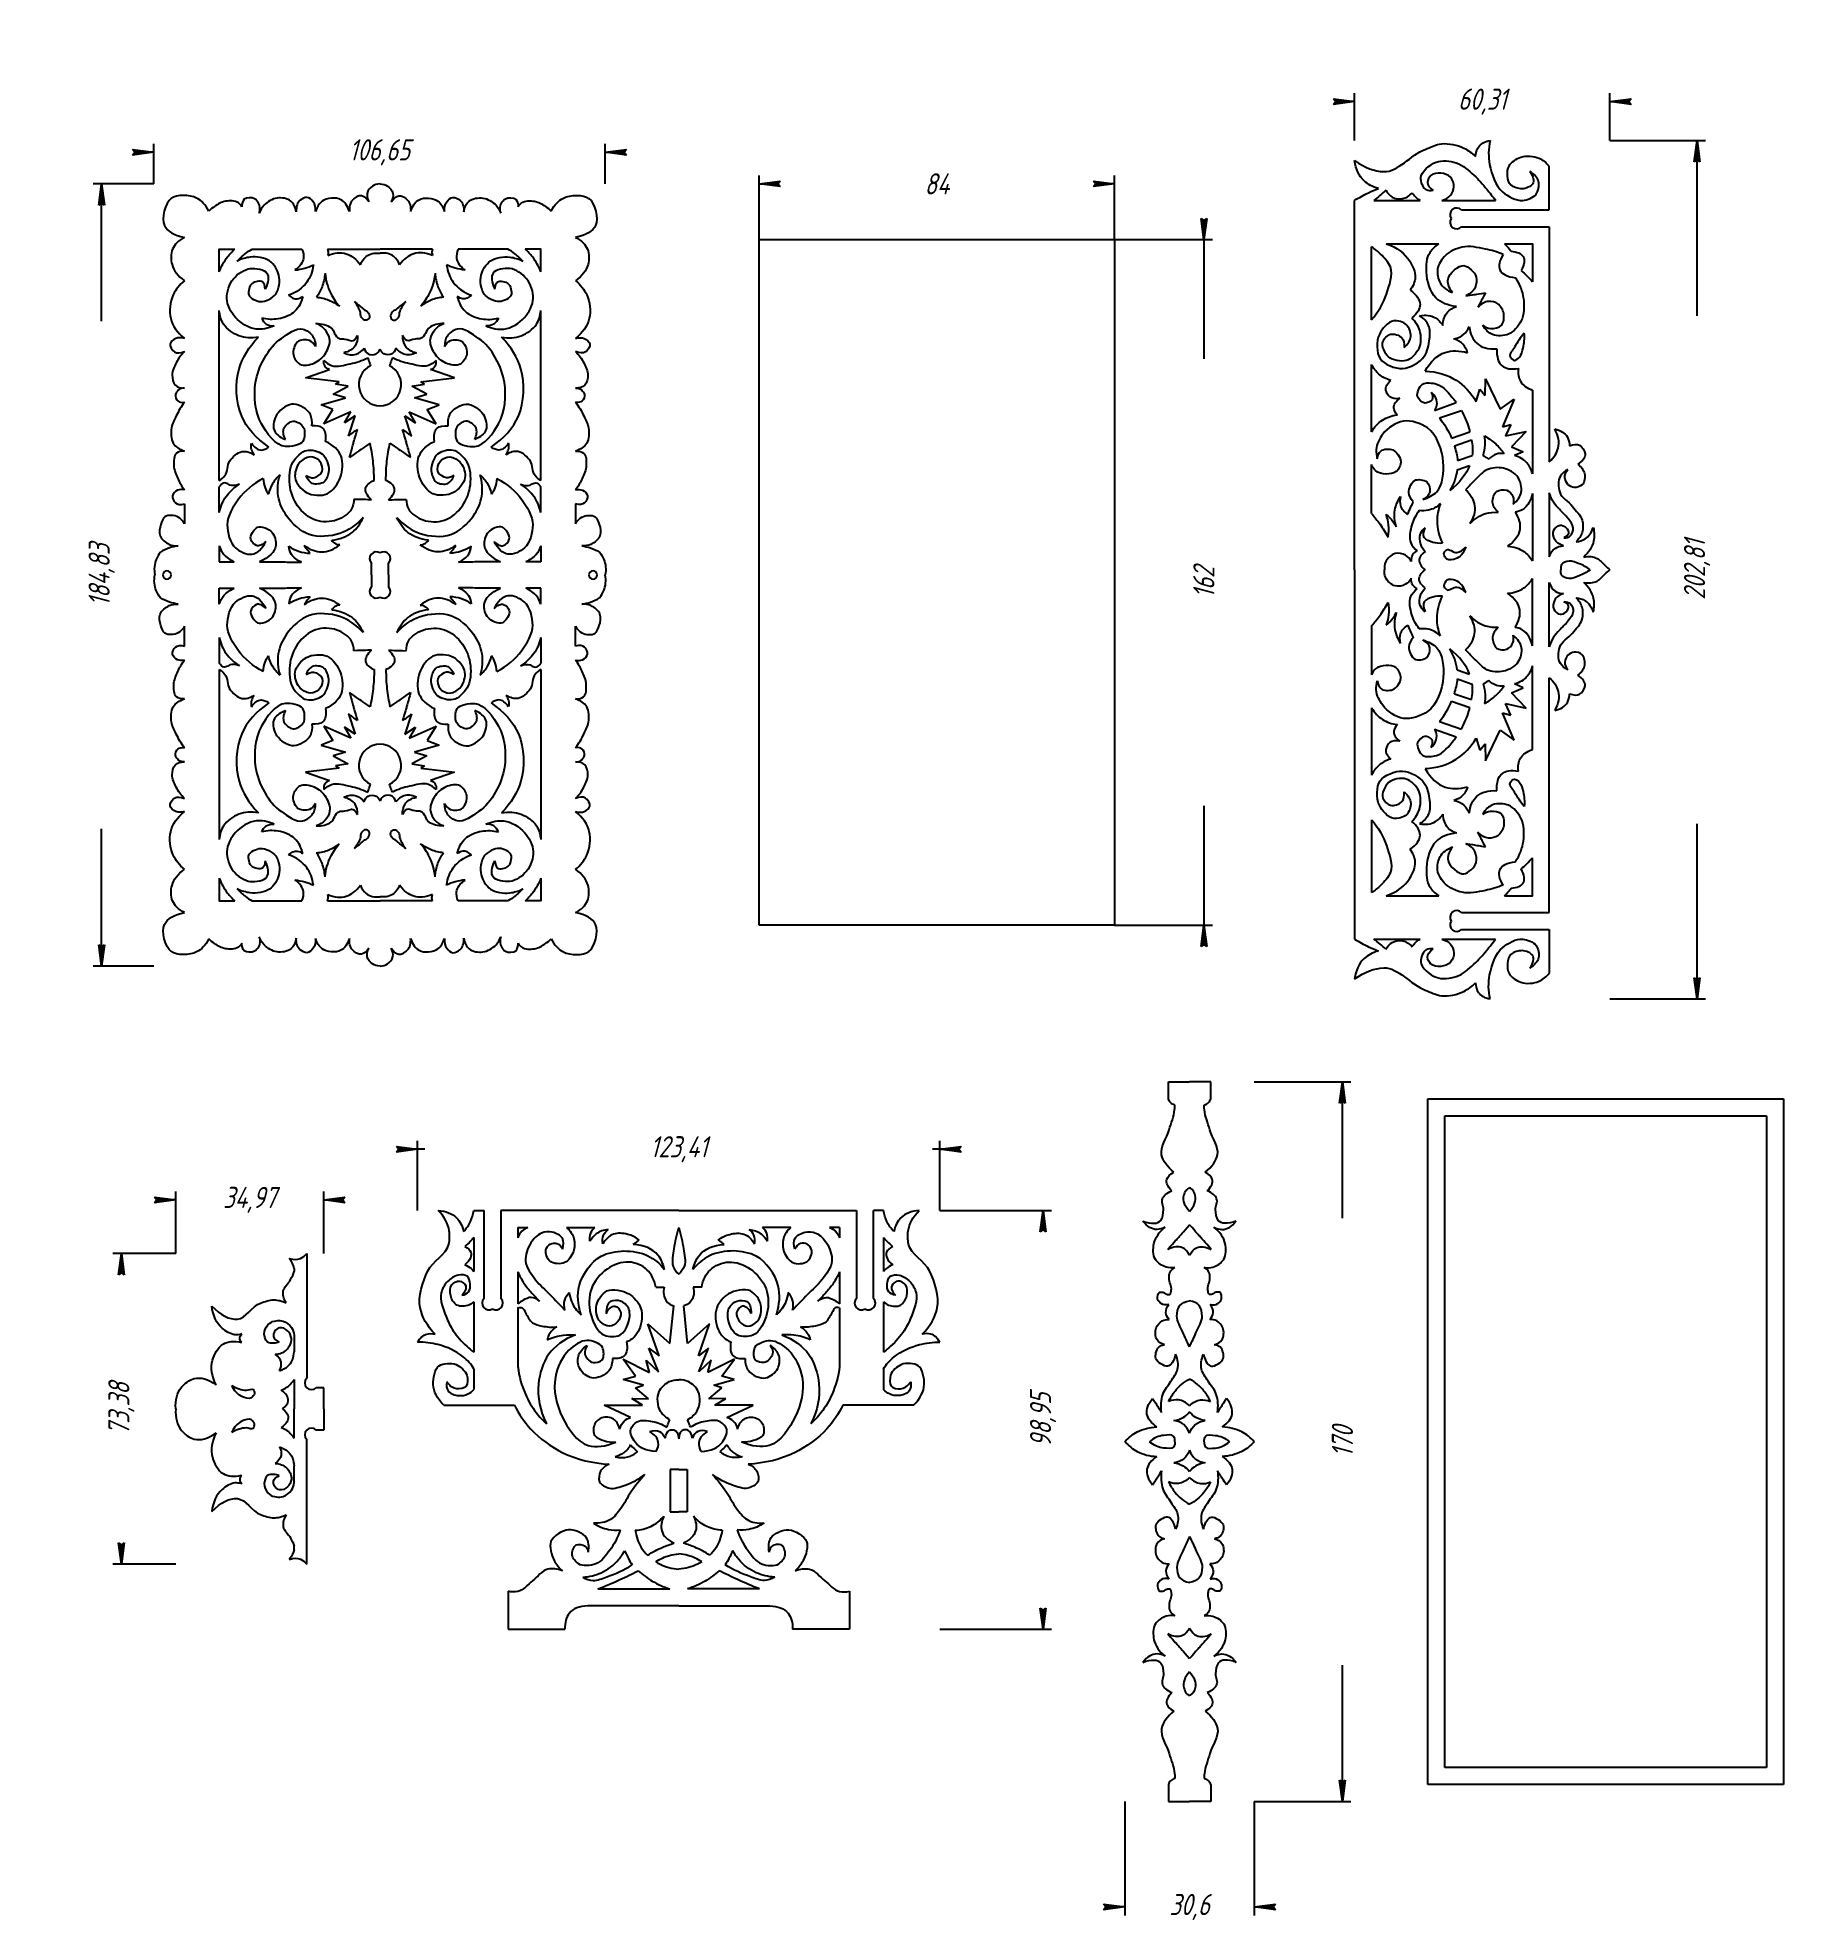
# Model space of a CAD drawing. Header units: millimetres. Extents: x -69 to 344, y -299 to 145.
import ezdxf

# ---------------------------------------------------------------- set-up
doc = ezdxf.new("R2010")
doc.units = ezdxf.units.MM
doc.linetypes.add('K5LT32768', pattern=[0])
doc.linetypes.add('K5LT_THIN', pattern=[0])
doc.styles.add('KDIMTEXTSTYLE', font='GOST_AU.SHX', dxfattribs={"width": 0.96, "oblique": 15, "height": 5})
doc.dimstyles.new('KDIMSTYLE (1.00)', dxfattribs={"dimtxt": 5, "dimasz": 1, "dimexe": 2, "dimexo": 0, "dimgap": 1, "dimtad": 1, "dimtxsty": 'KDIMTEXTSTYLE', "dimsah": 1, "dimcen": 0, "dimdle": 1, "dimadec": 0, "dimazin": 0, "dimtfac": 0.667, "dimtmove": 0, "dimatfit": 3, "dimfxl": 1, "dimtvp": 1, "dimtolj": 1, "dimtzin": 0, "dimarcsym": 0})

msp = doc.modelspace()

# ---------------------------------------------------------------- blocks, each defined once
blk = doc.blocks.new('KDIMARROW_01')
blk.add_hatch(color=0).paths.add_polyline_path([(0, 0), (-5, 0.66), (-4.5, 0), (-5, -0.66)])
at = {"color": 0, "linetype": 'K5LT_THIN'}
for p, q in [((-4.5, 0), (-5, 0.66)), ((-5, 0.66), (0, 0)), ((0, 0), (-5, -0.66)), ((-5, -0.66), (-4.5, 0)), ((0, 0), (-1, 0))]:
    blk.add_line(p, q, dxfattribs=at)

# ---------------------------------------------------------------- dimensions: what is measured, and where the dimension line sits
at = {"color": 7}
for base, p1, p2, location in [((242.4265, 129.3675), (302.7412, 120.1783), (242.4265, 120.1783), (272.5838, 129.3675)), ((-41.29, 117.396), (65.358, 109.948), (-41.29, 109.948), (12.034, 117.396)), ((185.723, 109.948), (101.723, 96.775), (185.723, 96.775), (143.723, 109.948)), ((21.0163, -118.1356), (144.4307, -132.6084), (21.0163, -132.6084), (82.7235, -118.1356)), ((-36.125, -130.097), (-1.158, -142.775), (-36.125, -142.775), (-18.641, -130.097)), ((188.118, -297.151), (218.718, -272.225), (188.118, -272.225), (203.418, -297.151))]:
    msp.add_linear_dim(base=base, p1=p1, p2=p2, location=location, dimstyle='KDIMSTYLE (1.00)', override={"dimexo": 0, "dimpost": '\\H5.0;\\W0.965;\\Q15;<>', "dimblk1": 'KDIMARROW_01', "dimblk2": 'KDIMARROW_01', "dimse1": 0, "dimse2": 0, "dimclrt": 7, "dimtolj": 1}, dxfattribs=at).render()
for base, p1, p2, location in [((323.325, 120.178), (302.741, -82.628), (302.741, 120.178), (323.325, 18.775)), ((-53.621, 109.948), (-41.29, -74.879), (-41.29, 109.948), (-53.621, 17.535)), ((206.809, -65.225), (185.723, 96.775), (185.723, -65.225), (206.809, 15.775)), ((239.536, -102.225), (218.718, -272.225), (218.718, -102.225), (239.536, -187.225)), ((168.799, -132.608), (144.431, -231.556), (144.431, -132.608), (168.799, -182.082)), ((-48.962, -142.775), (-36.125, -216.155), (-36.125, -142.775), (-48.962, -179.465))]:
    msp.add_linear_dim(base=base, p1=p1, p2=p2, angle=90, location=location, dimstyle='KDIMSTYLE (1.00)', override={"dimexo": 0, "dimpost": '\\H5.0;\\W0.965;\\Q15;<>', "dimblk1": 'KDIMARROW_01', "dimblk2": 'KDIMARROW_01', "dimse1": 0, "dimse2": 0, "dimclrt": 7, "dimtolj": 1}, dxfattribs=at).render()

# ---------------------------------------------------------------- linework, layer by layer
at = {"color": 30, "linetype": 'K5LT32768', "true_color": 0xff8000}
for p, q in [((288.426, 103.775), (288.426, 114.065)), ((242.426, 18.775), (242.426, 106.048)), ((246.989, 106.048), (257.883, 106.048)), ((263.046, 106.048), (275.712, 106.048)), ((267.672, 103.775), (288.426, 103.775)), ((267.672, 99.775), (288.426, 99.775)), ((288.426, 99.775), (288.426, 44.299)), ((101.723, 96.775), (185.723, 96.775)), ((101.723, -65.225), (101.723, 96.775)), ((185.723, 96.775), (185.723, -65.225)), ((-5.453, 64.118), (0.221, 66.068)), ((2.491, 63.177), (-5.453, 64.118)), ((1.092, 60.223), (4.616, 62.115)), ((1.66, 62.622), (2.491, 63.177)), ((4.616, 62.115), (1.66, 62.622)), ((19.687, 62.115), (22.644, 62.622)), ((23.211, 60.223), (19.687, 62.115)), ((21.812, 63.177), (29.757, 64.118)), ((22.644, 62.622), (21.812, 63.177)), ((29.757, 64.118), (24.082, 66.068)), ((273.287, 59.913), (273.368, 63.912)), ((273.368, 63.912), (276.837, 56.703)), ((-1.791, 57.75), (3.977, 59.402)), ((0.999, 56.647), (-1.791, 57.75)), ((3.977, 59.402), (1.092, 60.223)), ((20.326, 59.402), (23.211, 60.223)), ((26.094, 57.75), (20.326, 59.402)), ((23.305, 56.647), (26.094, 57.75)), ((261.307, 56.436), (266.449, 58.277)), ((271.171, 58.542), (271.984, 61.43)), ((271.984, 61.43), (273.287, 59.913)), ((276.837, 56.703), (280.084, 59.039)), ((280.084, 59.039), (277.393, 52.577)), ((-1.106, 53.245), (0.999, 56.647)), ((5.288, 56.094), (-1.106, 53.245)), ((3.781, 53.5), (5.288, 56.094)), ((6.317, 55.103), (3.781, 53.5)), ((4.694, 50.373), (6.317, 55.103)), ((19.609, 50.373), (17.987, 55.103)), ((17.987, 55.103), (20.523, 53.5)), ((20.523, 53.5), (19.015, 56.094)), ((19.015, 56.094), (25.409, 53.245)), ((25.409, 53.245), (23.305, 56.647)), ((262.438, 54.634), (267.637, 56.427)), ((265.335, 49.828), (269.648, 51.341)), ((265.983, 48.082), (270.059, 49.447)), ((277.393, 52.577), (279.322, 53.105)), ((279.322, 53.105), (278.061, 50.383)), ((278.061, 50.383), (282.944, 51.46)), ((282.944, 51.46), (279.489, 47.846)), ((266.755, 44.567), (270.208, 45.774)), ((279.489, 47.846), (282.243, 46.657)), ((282.243, 46.657), (280.198, 45.759)), ((266.688, 42.414), (269.587, 43.412)), ((288.426, 36.951), (288.426, 21.821)), ((-25.848, 24.419), (-25.848, 20.68)), ((50.152, 24.419), (50.152, 20.68)), ((-25.848, 20.68), (-22.279, 20.681)), ((10.152, 17.535), (10.152, 20.29)), ((14.152, 17.535), (14.152, 20.29)), ((50.152, 20.68), (46.583, 20.681)), ((242.426, 18.775), (242.426, -68.498)), ((-25.848, 14.389), (-22.279, 14.389)), ((-25.848, 10.65), (-25.848, 14.389)), ((10.152, 17.535), (10.152, 14.78)), ((14.152, 17.535), (14.152, 14.78)), ((50.152, 14.389), (46.583, 14.389)), ((50.152, 10.65), (50.152, 14.389)), ((288.426, 0.599), (288.426, 15.729)), ((266.688, -4.863), (269.587, -5.862)), ((266.755, -7.017), (270.208, -8.223)), ((282.243, -9.106), (280.198, -8.208)), ((288.426, -62.225), (288.426, -6.748)), ((265.335, -12.277), (269.648, -13.79)), ((265.983, -10.531), (270.059, -11.897)), ((279.322, -15.554), (278.061, -12.832)), ((278.061, -12.832), (282.944, -13.909)), ((279.489, -10.295), (282.243, -9.106)), ((282.944, -13.909), (279.489, -10.295)), ((4.694, -15.304), (6.317, -20.033)), ((19.609, -15.304), (17.987, -20.033)), ((262.438, -17.083), (267.637, -18.876)), ((280.084, -21.488), (277.393, -15.026)), ((277.393, -15.026), (279.322, -15.554)), ((0.999, -21.577), (-1.791, -22.681)), ((5.288, -21.024), (-1.106, -18.176)), ((-1.106, -18.176), (0.999, -21.577)), ((6.317, -20.033), (3.781, -18.431)), ((3.781, -18.431), (5.288, -21.024)), ((17.987, -20.033), (20.523, -18.431)), ((19.015, -21.024), (25.409, -18.176)), ((20.523, -18.431), (19.015, -21.024)), ((25.409, -18.176), (23.305, -21.577)), ((23.305, -21.577), (26.094, -22.681)), ((261.307, -18.885), (266.449, -20.726)), ((271.171, -20.992), (271.984, -23.88)), ((273.368, -26.362), (276.837, -19.153)), ((276.837, -19.153), (280.084, -21.488)), ((-1.791, -22.681), (3.977, -24.333)), ((3.977, -24.333), (1.092, -25.154)), ((1.092, -25.154), (4.616, -27.046)), ((23.211, -25.154), (19.687, -27.046)), ((26.094, -22.681), (20.326, -24.333)), ((20.326, -24.333), (23.211, -25.154)), ((271.984, -23.88), (273.287, -22.363)), ((273.287, -22.363), (273.368, -26.362)), ((2.491, -28.108), (-5.453, -29.049)), ((-5.453, -29.049), (0.221, -30.998)), ((4.616, -27.046), (1.66, -27.553)), ((1.66, -27.553), (2.491, -28.108)), ((19.687, -27.046), (22.644, -27.553)), ((22.644, -27.553), (21.812, -28.108)), ((21.812, -28.108), (29.757, -29.049)), ((29.757, -29.049), (24.082, -30.998)), ((185.723, -65.225), (101.723, -65.225)), ((267.672, -62.225), (288.426, -62.225)), ((267.672, -66.225), (288.426, -66.225)), ((288.426, -66.225), (288.426, -76.515)), ((246.989, -68.498), (257.883, -68.498)), ((263.046, -68.498), (275.712, -68.498)), ((198.418, -106.225), (198.418, -102.225)), ((198.418, -102.225), (203.418, -102.225)), ((208.418, -102.225), (203.418, -102.225)), ((208.418, -106.225), (208.418, -102.225)), ((259.741, -106.225), (343.741, -106.225)), ((259.741, -268.225), (259.741, -106.225)), ((343.741, -106.225), (343.741, -268.225)), ((263.741, -264.225), (263.741, -110.225)), ((263.741, -110.225), (339.741, -110.225)), ((339.741, -110.225), (339.741, -264.225)), ((34.304, -132.608), (36.723, -132.608)), ((36.723, -153.363), (36.723, -132.608)), ((82.723, -132.608), (40.723, -132.608)), ((40.723, -132.608), (40.723, -153.363)), ((82.723, -132.608), (124.723, -132.608)), ((124.723, -132.608), (124.723, -153.363)), ((128.723, -153.363), (128.723, -132.608)), ((131.143, -132.608), (128.723, -132.608)), ((44.723, -136.608), (44.723, -139.033)), ((44.723, -136.608), (47.079, -136.608)), ((56.219, -136.608), (62.9, -136.608)), ((109.228, -136.608), (102.546, -136.608)), ((120.723, -136.608), (118.368, -136.608)), ((120.723, -136.608), (120.723, -139.033)), ((34.304, -138.977), (34.304, -147.004)), ((131.143, -138.977), (131.143, -147.004)), ((-8.158, -146.271), (-8.158, -147.021)), ((-5.158, -142.775), (-5.158, -172.22)), ((44.723, -147.118), (44.723, -154.685)), ((77.295, -150.689), (79.295, -150.69)), ((88.152, -150.689), (86.152, -150.69)), ((120.723, -147.118), (120.723, -154.685)), ((34.304, -154.147), (34.304, -166.077)), ((80.647, -164.045), (81.538, -155.089)), ((84.8, -164.045), (83.909, -155.089)), ((131.143, -154.147), (131.143, -166.077)), ((44.723, -155.608), (44.723, -169.458)), ((78.085, -166.918), (75.439, -159.369)), ((75.439, -159.369), (80.647, -164.045)), ((90.008, -159.369), (84.8, -164.045)), ((87.362, -166.918), (90.008, -159.369)), ((120.723, -155.608), (120.723, -169.458)), ((-8.158, -162.056), (-8.158, -166.024)), ((72.526, -171.779), (69.577, -167.741)), ((69.577, -167.741), (75.848, -170.852)), ((75.848, -170.852), (75.025, -167.967)), ((75.025, -167.967), (77.935, -170.711)), ((77.935, -170.711), (75.653, -165.162)), ((75.653, -165.162), (78.085, -166.918)), ((89.794, -165.162), (87.362, -166.918)), ((87.512, -170.711), (89.794, -165.162)), ((90.422, -167.967), (87.512, -170.711)), ((95.87, -167.741), (89.599, -170.852)), ((89.599, -170.852), (90.422, -167.967)), ((92.921, -171.779), (95.87, -167.741)), ((-8.158, -172.56), (-8.158, -179.465)), ((34.304, -170.016), (34.304, -174.875)), ((69.617, -172.514), (72.526, -171.779)), ((74.432, -173.863), (69.617, -172.514)), ((91.015, -173.863), (95.829, -172.514)), ((95.829, -172.514), (92.921, -171.779)), ((131.143, -170.016), (131.143, -174.875)), ((-1.158, -174.465), (-2.913, -174.465)), ((-1.158, -179.465), (-1.158, -174.465)), ((74.177, -178.608), (71.615, -177.047)), ((71.615, -177.047), (75.615, -177.107)), ((72.549, -174.538), (74.432, -173.863)), ((75.615, -177.107), (72.549, -174.538)), ((89.832, -177.107), (92.898, -174.538)), ((93.832, -177.047), (89.832, -177.107)), ((92.898, -174.538), (91.015, -173.863)), ((91.27, -178.608), (93.832, -177.047)), ((-8.158, -186.371), (-8.158, -179.465)), ((-1.158, -179.465), (-1.158, -184.465)), ((27.256, -178.608), (43.914, -178.608)), ((71.365, -181.49), (65.126, -178.608)), ((65.126, -178.608), (74.177, -178.608)), ((100.321, -178.608), (91.27, -178.608)), ((94.082, -181.49), (100.321, -178.608)), ((138.191, -178.608), (121.533, -178.608)), ((-1.158, -184.465), (-2.913, -184.465)), ((-5.158, -216.155), (-5.158, -186.71)), ((-8.158, -196.874), (-8.158, -192.907)), ((82.723, -193.795), (80.723, -193.795)), ((80.723, -193.795), (80.723, -203.795)), ((82.723, -193.795), (84.723, -193.795)), ((84.723, -193.795), (84.723, -203.795)), ((80.723, -203.795), (82.723, -203.795)), ((84.723, -203.795), (82.723, -203.795)), ((-8.158, -212.659), (-8.158, -211.91)), ((42.391, -222.556), (42.391, -231.556)), ((82.723, -225.993), (61.238, -225.993)), ((63.645, -221.993), (80.611, -221.993)), ((82.723, -225.993), (104.209, -225.993)), ((101.802, -221.993), (84.836, -221.993)), ((123.056, -222.556), (123.056, -231.556)), ((42.391, -231.556), (55.833, -231.556)), ((123.056, -231.556), (109.614, -231.556)), ((339.741, -264.225), (263.741, -264.225)), ((198.418, -268.225), (198.418, -272.225)), ((208.418, -268.225), (208.418, -272.225)), ((343.741, -268.225), (259.741, -268.225)), ((198.418, -272.225), (203.418, -272.225)), ((208.418, -272.225), (203.418, -272.225))]:
    msp.add_line(p, q, dxfattribs=at)
for points in [[(-25.848, 89.126), (-25.848, 94.535), (-22.118, 94.535)], [(-18.03, 94.535), (-6.321, 94.535)], [(-0.235, 94.535), (12.152, 94.535)], [(24.538, 94.535), (12.152, 94.535)], [(42.333, 94.535), (30.625, 94.535)], [(50.152, 89.126), (50.152, 94.535), (46.421, 94.535)], [(246.426, 77.843), (246.426, 95.064)], [(249.871, 95.775), (262.334, 95.775)], [(277.819, 95.775), (284.426, 95.775), (284.426, 86.816)], [(-25.848, 39.881), (-25.848, 80.057)], [(50.152, 39.881), (50.152, 80.057)], [(246.426, 51.367), (246.426, 67.29)], [(284.426, 61.24), (284.426, 41.456)], [(246.426, 32.038), (246.426, 43.615)], [(-25.848, 32.303), (-25.848, 38.356)], [(50.152, 32.303), (50.152, 38.356)], [(284.426, 36.789), (284.426, 20.862)], [(284.426, 0.762), (284.426, 16.689)], [(246.426, 5.513), (246.426, -6.064)], [(-25.848, 2.766), (-25.848, -3.287)], [(50.152, 2.766), (50.152, -3.287)], [(284.426, -23.689), (284.426, -3.905)], [(-25.848, -4.811), (-25.848, -44.988)], [(50.152, -4.811), (50.152, -44.988)], [(246.426, -13.816), (246.426, -29.739)], [(246.426, -40.292), (246.426, -57.513)], [(277.819, -58.225), (284.426, -58.225), (284.426, -49.265)], [(-25.848, -54.057), (-25.848, -59.465), (-22.118, -59.465)], [(50.152, -54.057), (50.152, -59.465), (46.421, -59.465)], [(-18.03, -59.465), (-6.321, -59.465)], [(-0.235, -59.465), (12.152, -59.465)], [(24.538, -59.465), (12.152, -59.465)], [(42.333, -59.465), (30.625, -59.465)], [(249.871, -58.225), (262.334, -58.225)]]:
    msp.add_lwpolyline(points, dxfattribs=at)
for centre, radius, start, end in [((266.549, 102.653), 1.588, 45, 213.5549), ((266.549, 100.898), 1.588, 146.4451, 315), ((12.152, 62.507), 5, 116.55155, 270), ((12.152, 62.507), 5, 270, 63.44845), ((11.274, 21.412), 1.588, 56.4451, 225), ((13.029, 21.412), 1.588, 315, 123.5549), ((-38.191, 17.535), 1, 0, 180), ((62.495, 17.535), 1, 0, 180), ((-38.191, 17.535), 1, 180, 0), ((11.274, 13.657), 1.588, 135, 303.5549), ((13.029, 13.657), 1.588, 236.4451, 45), ((62.495, 17.535), 1, 180, 0), ((12.152, -27.438), 5, 90, 243.44845), ((12.152, -27.438), 5, 296.55155, 90), ((266.549, -63.347), 1.588, 45, 213.5549), ((266.549, -65.102), 1.588, 146.4451, 315), ((37.846, -154.486), 1.588, 135, 303.5549), ((39.601, -154.486), 1.588, 236.4451, 45), ((125.846, -154.486), 1.588, 135, 303.5549), ((127.601, -154.486), 1.588, 236.4451, 45), ((-4.036, -173.343), 1.588, 135, 315), ((-4.036, -185.588), 1.588, 45, 225)]:
    msp.add_arc(centre, radius, start, end, dxfattribs=at)
for points, knots in [([(270.992, 116.375), (271.023, 117.288), (271.251, 118.043), (271.676, 118.64), (272.24, 119.431), (273.152, 119.944), (274.411, 120.178)], [0, 0, 0, 0, 1, 1, 1, 2, 2, 2, 2]), ([(274.411, 120.178), (274.015, 118.218), (273.987, 116.338), (274.325, 114.538), (274.76, 112.226), (275.706, 109.443), (277.445, 108), (278.667, 106.986), (280.597, 105.886), (282.145, 106.048), (283.208, 106.16), (284.704, 106.686), (285.308, 107.53), (285.826, 108.254), (286.084, 109.602), (285.863, 110.478), (285.633, 111.391), (284.964, 112.189), (283.855, 112.871)], [0, 0, 0, 0, 1, 1, 1, 2, 2, 2, 3, 3, 3, 4, 4, 4, 5, 5, 5, 6, 6, 6, 6]), ([(242.426, 115.451), (244.781, 113.76), (247.081, 112.885), (249.327, 112.828), (252.696, 112.743), (255.641, 116.75), (259.07, 118.084), (260.355, 118.585), (261.671, 119.278), (263.002, 119.409), (264.706, 119.577), (266.661, 119.148), (268.215, 118.384), (269.217, 117.89), (270.143, 117.221), (270.992, 116.375)], [0, 0, 0, 0, 1, 1, 1, 2, 2, 2, 3, 3, 3, 4, 4, 4, 5, 5, 5, 5]), ([(248.032, 108.848), (246.664, 109.216), (245.54, 109.817), (244.663, 110.649), (243.446, 111.804), (242.7, 113.404), (242.426, 115.451)], [0, 0, 0, 0, 1, 1, 1, 2, 2, 2, 2]), ([(260.998, 108.363), (260.332, 108.263), (259.78, 108.321), (259.342, 108.536), (258.523, 108.936), (258.07, 110.509), (258.08, 111.38), (258.098, 112.819), (260.203, 114.505), (261.666, 115.064), (263.025, 115.584), (264.986, 115.362), (266.439, 114.891), (267.989, 114.389), (269.355, 113.095), (270.618, 111.973), (271.724, 110.991), (272.678, 109.822), (273.635, 108.684), (274.355, 107.829), (275.047, 106.95), (275.712, 106.048)], [0, 0, 0, 0, 1, 1, 1, 2, 2, 2, 3, 3, 3, 4, 4, 4, 5, 5, 5, 6, 6, 6, 7, 7, 7, 7]), ([(283.855, 112.871), (284.659, 111.595), (284.872, 110.613), (284.496, 109.923), (284.154, 109.298), (282.862, 108.819), (282.017, 108.769), (281.153, 108.718), (279.95, 109.127), (279.368, 109.666), (278.429, 110.536), (278.287, 112.994), (278.898, 114.153), (279.373, 115.055), (280.675, 115.895), (281.718, 116.247), (282.989, 116.676), (284.744, 116.539), (285.991, 115.991), (286.896, 115.593), (287.708, 114.951), (288.426, 114.065)], [0, 0, 0, 0, 1, 1, 1, 2, 2, 2, 3, 3, 3, 4, 4, 4, 5, 5, 5, 6, 6, 6, 7, 7, 7, 7]), ([(263.046, 106.048), (263.911, 106.279), (264.584, 106.678), (265.064, 107.245), (265.499, 107.759), (265.86, 108.544), (265.895, 109.203), (265.935, 109.962), (265.567, 110.956), (265.054, 111.503), (264.534, 112.058), (263.56, 112.43), (262.779, 112.492), (262.025, 112.552), (260.989, 112.414), (260.454, 111.924), (260.059, 111.561), (259.674, 110.852), (259.663, 110.341), (259.648, 109.652), (260.093, 108.992), (260.998, 108.363)], [0, 0, 0, 0, 1, 1, 1, 2, 2, 2, 3, 3, 3, 4, 4, 4, 5, 5, 5, 6, 6, 6, 7, 7, 7, 7]), ([(-28.289, 103.513), (-29.117, 105.073), (-30.038, 105.988), (-31.185, 106.583), (-32.821, 107.43), (-35.926, 107.454), (-37.203, 106.511), (-38.601, 105.48), (-39.563, 101.701), (-38.777, 100.115), (-38.119, 98.787), (-36.541, 97.842), (-34.044, 97.281)], [0, 0, 0, 0, 1, 1, 1, 2, 2, 2, 3, 3, 3, 4, 4, 4, 4]), ([(-16.407, 103), (-16.136, 103.939), (-16.185, 104.741), (-16.552, 105.407), (-16.759, 105.783), (-17.117, 106.197), (-17.477, 106.404), (-18.128, 106.778), (-19.438, 106.763), (-19.934, 106.297), (-20.291, 105.962), (-20.507, 105.182), (-20.504, 104.623), (-20.504, 104.6), (-20.504, 104.577), (-20.503, 104.554)], [0, 0, 0, 0, 1, 1, 1, 2, 2, 2, 3, 3, 3, 4, 4, 4, 5, 5, 5, 5]), ([(-7.647, 103.342), (-7.832, 104.472), (-8.245, 105.313), (-8.886, 105.863), (-9.655, 106.523), (-11.136, 106.732), (-12.177, 106.589), (-13.263, 106.44), (-14.481, 105.714), (-15.253, 104.88), (-15.737, 104.357), (-16.122, 103.731), (-16.407, 103)], [0, 0, 0, 0, 1, 1, 1, 2, 2, 2, 3, 3, 3, 4, 4, 4, 4]), ([(-3.075, 103.384), (-2.988, 104.352), (-3.173, 105.135), (-3.63, 105.735), (-3.967, 106.176), (-4.568, 106.706), (-5.083, 106.76), (-5.594, 106.814), (-6.298, 106.428), (-6.707, 106.077), (-7.378, 105.499), (-7.691, 104.587), (-7.647, 103.342)], [0, 0, 0, 0, 1, 1, 1, 2, 2, 2, 3, 3, 3, 4, 4, 4, 4]), ([(4.925, 103.384), (4.468, 104.775), (3.802, 105.715), (2.925, 106.205), (1.79, 106.839), (-0.472, 106.66), (-1.536, 105.846), (-2.227, 105.318), (-2.74, 104.497), (-3.075, 103.384)], [0, 0, 0, 0, 1, 1, 1, 2, 2, 2, 3, 3, 3, 3]), ([(9.488, 105.692), (8.954, 106.568), (8.373, 107.046), (7.745, 107.128), (7.094, 107.212), (6.115, 106.631), (5.643, 106.102), (5.074, 105.467), (4.835, 104.561), (4.925, 103.384)], [0, 0, 0, 0, 1, 1, 1, 2, 2, 2, 3, 3, 3, 3]), ([(12.152, 109.948), (11.443, 109.934), (10.846, 109.763), (10.36, 109.435), (9.804, 109.06), (9.265, 108.334), (9.129, 107.692), (9, 107.081), (9.12, 106.414), (9.488, 105.692)], [0, 0, 0, 0, 1, 1, 1, 2, 2, 2, 3, 3, 3, 3]), ([(12.152, 109.948), (12.86, 109.934), (13.458, 109.763), (13.943, 109.435), (14.5, 109.06), (15.038, 108.334), (15.174, 107.692), (15.303, 107.081), (15.184, 106.414), (14.815, 105.692)], [0, 0, 0, 0, 1, 1, 1, 2, 2, 2, 3, 3, 3, 3]), ([(14.815, 105.692), (15.349, 106.568), (15.931, 107.046), (16.559, 107.128), (17.209, 107.212), (18.188, 106.631), (18.661, 106.102), (19.229, 105.467), (19.469, 104.561), (19.379, 103.384)], [0, 0, 0, 0, 1, 1, 1, 2, 2, 2, 3, 3, 3, 3]), ([(19.379, 103.384), (19.835, 104.775), (20.502, 105.715), (21.379, 106.205), (22.514, 106.839), (24.775, 106.66), (25.84, 105.846), (26.53, 105.318), (27.043, 104.497), (27.378, 103.384)], [0, 0, 0, 0, 1, 1, 1, 2, 2, 2, 3, 3, 3, 3]), ([(27.378, 103.384), (27.291, 104.352), (27.476, 105.135), (27.934, 105.735), (28.271, 106.176), (28.871, 106.706), (29.387, 106.76), (29.897, 106.814), (30.602, 106.428), (31.01, 106.077), (31.681, 105.499), (31.995, 104.587), (31.951, 103.342)], [0, 0, 0, 0, 1, 1, 1, 2, 2, 2, 3, 3, 3, 4, 4, 4, 4]), ([(31.951, 103.342), (32.136, 104.472), (32.549, 105.313), (33.19, 105.863), (33.959, 106.523), (35.44, 106.732), (36.48, 106.589), (37.567, 106.44), (38.784, 105.714), (39.557, 104.88), (40.041, 104.357), (40.425, 103.731), (40.711, 103)], [0, 0, 0, 0, 1, 1, 1, 2, 2, 2, 3, 3, 3, 4, 4, 4, 4]), ([(40.711, 103), (40.44, 103.939), (40.488, 104.741), (40.855, 105.407), (41.062, 105.783), (41.421, 106.197), (41.781, 106.404), (42.432, 106.778), (43.742, 106.763), (44.238, 106.297), (44.595, 105.962), (44.81, 105.182), (44.808, 104.623), (44.808, 104.6), (44.807, 104.577), (44.806, 104.554)], [0, 0, 0, 0, 1, 1, 1, 2, 2, 2, 3, 3, 3, 4, 4, 4, 5, 5, 5, 5]), ([(52.593, 103.513), (53.42, 105.073), (54.342, 105.988), (55.489, 106.583), (57.125, 107.43), (60.23, 107.454), (61.507, 106.511), (62.905, 105.48), (63.867, 101.701), (63.081, 100.115), (62.422, 98.787), (60.845, 97.842), (58.348, 97.281)], [0, 0, 0, 0, 1, 1, 1, 2, 2, 2, 3, 3, 3, 4, 4, 4, 4]), ([(242.426, 106.048), (243.492, 106.702), (244.585, 107.297), (245.707, 107.834), (246.469, 108.199), (247.244, 108.537), (248.032, 108.848)], [0, 0, 0, 0, 1, 1, 1, 2, 2, 2, 2]), ([(249.812, 108.428), (249.355, 107.992), (248.885, 107.572), (248.403, 107.167), (247.943, 106.78), (247.471, 106.407), (246.989, 106.048)], [0, 0, 0, 0, 1, 1, 1, 2, 2, 2, 2]), ([(249.812, 108.428), (250.202, 107.687), (250.698, 107.15), (251.301, 106.816), (251.978, 106.442), (252.975, 106.32), (253.735, 106.46), (254.557, 106.612), (255.318, 107.067), (256.02, 107.825)], [0, 0, 0, 0, 1, 1, 1, 2, 2, 2, 3, 3, 3, 3]), ([(256.02, 107.825), (256.241, 107.466), (256.498, 107.143), (256.79, 106.857), (257.112, 106.543), (257.476, 106.274), (257.883, 106.048)], [0, 0, 0, 0, 1, 1, 1, 2, 2, 2, 2]), ([(-20.503, 104.554), (-20.724, 104.94), (-20.997, 105.248), (-21.323, 105.478), (-22.062, 105.998), (-23.386, 105.997), (-24.35, 105.834), (-25.257, 105.68), (-26.164, 105.155), (-26.95, 104.623), (-27.426, 104.301), (-27.865, 103.931), (-28.289, 103.513)], [0, 0, 0, 0, 1, 1, 1, 2, 2, 2, 3, 3, 3, 4, 4, 4, 4]), ([(44.806, 104.554), (45.027, 104.94), (45.301, 105.248), (45.627, 105.478), (46.365, 105.998), (47.69, 105.997), (48.654, 105.834), (49.56, 105.68), (50.468, 105.155), (51.253, 104.623), (51.729, 104.301), (52.168, 103.931), (52.593, 103.513)], [0, 0, 0, 0, 1, 1, 1, 2, 2, 2, 3, 3, 3, 4, 4, 4, 4]), ([(-34.044, 97.281), (-35.45, 96.571), (-36.391, 95.656), (-36.867, 94.535), (-37.309, 93.493), (-37.288, 91.987), (-36.99, 90.877), (-36.597, 89.416), (-35.615, 88.144), (-34.044, 87.062)], [0, 0, 0, 0, 1, 1, 1, 2, 2, 2, 3, 3, 3, 3]), ([(-25.848, 89.126), (-25.354, 90.436), (-24.692, 91.623), (-23.863, 92.687), (-23.346, 93.351), (-22.765, 93.967), (-22.118, 94.535)], [0, 0, 0, 0, 1, 1, 1, 2, 2, 2, 2]), ([(-21.577, 91.69), (-21.001, 92.339), (-20.374, 92.923), (-19.697, 93.442), (-19.171, 93.845), (-18.616, 94.209), (-18.03, 94.535)], [0, 0, 0, 0, 1, 1, 1, 2, 2, 2, 2]), ([(-6.321, 94.535), (-5.976, 93.765), (-5.848, 93.045), (-5.937, 92.374), (-6.076, 91.327), (-6.746, 90.401), (-7.945, 89.597)], [0, 0, 0, 0, 1, 1, 1, 2, 2, 2, 2]), ([(-0.235, 94.535), (-0.156, 94.289), (-0.114, 94.044), (-0.111, 93.798), (-0.107, 93.551), (-0.142, 93.303), (-0.214, 93.056)], [0, 0, 0, 0, 1, 1, 1, 2, 2, 2, 2]), ([(-0.214, 93.056), (1.395, 93.696), (2.851, 93.82), (4.155, 93.427), (5.417, 93.046), (6.537, 92.18), (7.514, 90.83)], [0, 0, 0, 0, 1, 1, 1, 2, 2, 2, 2]), ([(7.514, 90.83), (7.833, 91.675), (8.285, 92.325), (8.868, 92.782), (9.697, 93.429), (10.791, 93.684), (12.152, 93.548)], [0, 0, 0, 0, 1, 1, 1, 2, 2, 2, 2]), ([(16.79, 90.83), (16.47, 91.675), (16.019, 92.325), (15.435, 92.782), (14.607, 93.429), (13.512, 93.684), (12.152, 93.548)], [0, 0, 0, 0, 1, 1, 1, 2, 2, 2, 2]), ([(24.517, 93.056), (22.909, 93.696), (21.452, 93.82), (20.149, 93.427), (18.886, 93.046), (17.766, 92.18), (16.79, 90.83)], [0, 0, 0, 0, 1, 1, 1, 2, 2, 2, 2]), ([(24.538, 94.535), (24.459, 94.289), (24.418, 94.044), (24.414, 93.798), (24.411, 93.551), (24.445, 93.303), (24.517, 93.056)], [0, 0, 0, 0, 1, 1, 1, 2, 2, 2, 2]), ([(30.625, 94.535), (30.279, 93.765), (30.151, 93.045), (30.24, 92.374), (30.38, 91.327), (31.049, 90.401), (32.249, 89.597)], [0, 0, 0, 0, 1, 1, 1, 2, 2, 2, 2]), ([(45.88, 91.69), (45.304, 92.339), (44.677, 92.923), (44, 93.442), (43.475, 93.845), (42.919, 94.209), (42.333, 94.535)], [0, 0, 0, 0, 1, 1, 1, 2, 2, 2, 2]), ([(50.152, 89.126), (49.657, 90.436), (48.995, 91.623), (48.166, 92.687), (47.65, 93.351), (47.068, 93.967), (46.421, 94.535)], [0, 0, 0, 0, 1, 1, 1, 2, 2, 2, 2]), ([(58.348, 97.281), (59.753, 96.571), (60.694, 95.656), (61.17, 94.535), (61.613, 93.493), (61.592, 91.987), (61.293, 90.877), (60.9, 89.416), (59.918, 88.144), (58.348, 87.062)], [0, 0, 0, 0, 1, 1, 1, 2, 2, 2, 3, 3, 3, 3]), ([(246.426, 77.843), (248.025, 79.716), (249.194, 81.738), (249.931, 83.911), (250.612, 85.919), (251.578, 88.447), (250.871, 90.32), (250.455, 91.423), (249.462, 92.47), (248.563, 93.354), (247.918, 93.989), (247.206, 94.559), (246.426, 95.064)], [0, 0, 0, 0, 1, 1, 1, 2, 2, 2, 3, 3, 3, 4, 4, 4, 4]), ([(249.871, 95.775), (252.447, 94.92), (254.311, 93.545), (255.461, 91.651), (256.127, 90.555), (256.827, 89.096), (256.743, 87.841), (256.676, 86.822), (256.272, 85.813), (255.533, 84.814)], [0, 0, 0, 0, 1, 1, 1, 2, 2, 2, 3, 3, 3, 3]), ([(266.5, 80.947), (264.435, 81.192), (262.82, 81.868), (261.658, 82.976), (260.213, 84.352), (259.511, 87.002), (259.414, 89.101), (259.344, 90.626), (259.422, 92.498), (260.233, 93.766), (260.731, 94.544), (261.431, 95.214), (262.334, 95.775)], [0, 0, 0, 0, 1, 1, 1, 2, 2, 2, 3, 3, 3, 4, 4, 4, 4]), ([(277.497, 93.268), (276.127, 93.834), (274.731, 94.261), (273.309, 94.549), (271.527, 94.91), (269.562, 95.361), (267.839, 94.977), (266.465, 94.671), (264.904, 94.03), (263.908, 93.054), (263.046, 92.208), (262.193, 90.938), (262.028, 89.764), (261.886, 88.753), (262.122, 87.443), (262.626, 86.559), (263.2, 85.552), (264.169, 84.783), (265.532, 84.251)], [0, 0, 0, 0, 1, 1, 1, 2, 2, 2, 3, 3, 3, 4, 4, 4, 5, 5, 5, 6, 6, 6, 6]), ([(277.497, 93.268), (276.611, 91.75), (276.364, 90.539), (276.755, 89.635), (277.189, 88.631), (278.409, 88.005), (280.415, 87.755)], [0, 0, 0, 0, 1, 1, 1, 2, 2, 2, 2]), ([(277.819, 95.775), (278.183, 95.481), (278.513, 95.157), (278.808, 94.803), (279.015, 94.554), (279.204, 94.29), (279.377, 94.012)], [0, 0, 0, 0, 1, 1, 1, 2, 2, 2, 2]), ([(279.377, 94.012), (280.841, 93.902), (281.789, 93.498), (282.22, 92.8), (282.694, 92.034), (282.546, 90.913), (281.775, 89.437)], [0, 0, 0, 0, 1, 1, 1, 2, 2, 2, 2]), ([(-12.859, 76.435), (-14.355, 75.732), (-15.78, 75.461), (-17.133, 75.623), (-18.859, 75.83), (-20.791, 77.042), (-21.961, 78.358), (-23.014, 79.541), (-23.983, 81.346), (-24.055, 82.888), (-24.126, 84.395), (-23.441, 86.316), (-22.474, 87.503), (-21.551, 88.636), (-19.916, 89.784), (-18.5, 89.938), (-17.259, 90.073), (-15.127, 89.709), (-14.569, 88.827), (-14.053, 88.012), (-14.181, 86.758), (-14.953, 85.067)], [0, 0, 0, 0, 1, 1, 1, 2, 2, 2, 3, 3, 3, 4, 4, 4, 5, 5, 5, 6, 6, 6, 7, 7, 7, 7]), ([(-14.953, 85.067), (-15.019, 85.917), (-15.247, 86.487), (-15.637, 86.776), (-16.159, 87.163), (-17.535, 86.862), (-18.073, 86.434), (-18.694, 85.941), (-19.095, 84.404), (-18.842, 83.7), (-18.56, 82.916), (-17.033, 82.21), (-16.107, 82.119), (-14.92, 82.001), (-13.215, 82.967), (-12.475, 83.913), (-11.652, 84.965), (-11.432, 86.992), (-11.748, 88.357), (-12.03, 89.575), (-12.929, 91.009), (-13.928, 91.733), (-15.086, 92.572), (-16.999, 92.777), (-18.5, 92.63), (-19.536, 92.529), (-20.562, 92.216), (-21.577, 91.69)], [0, 0, 0, 0, 1, 1, 1, 2, 2, 2, 3, 3, 3, 4, 4, 4, 5, 5, 5, 6, 6, 6, 7, 7, 7, 8, 8, 8, 9, 9, 9, 9]), ([(-3.587, 90.793), (-3.812, 89.193), (-4.339, 87.826), (-5.168, 86.691), (-6.16, 85.332), (-7.584, 84.306), (-9.441, 83.614)], [0, 0, 0, 0, 1, 1, 1, 2, 2, 2, 2]), ([(-7.945, 89.597), (-7.157, 89.671), (-6.388, 89.813), (-5.638, 90.024), (-4.938, 90.221), (-4.254, 90.477), (-3.587, 90.793)], [0, 0, 0, 0, 1, 1, 1, 2, 2, 2, 2]), ([(-0.841, 88.818), (-0.921, 87.696), (-1.154, 86.632), (-1.541, 85.624), (-1.874, 84.757), (-2.321, 83.933), (-2.881, 83.151)], [0, 0, 0, 0, 1, 1, 1, 2, 2, 2, 2]), ([(-0.841, 88.818), (-0.669, 87.145), (-0.237, 85.593), (0.457, 84.161), (0.999, 83.044), (1.7, 81.999), (2.559, 81.029)], [0, 0, 0, 0, 1, 1, 1, 2, 2, 2, 2]), ([(25.144, 88.818), (24.973, 87.145), (24.54, 85.593), (23.846, 84.161), (23.305, 83.044), (22.604, 81.999), (21.744, 81.029)], [0, 0, 0, 0, 1, 1, 1, 2, 2, 2, 2]), ([(25.144, 88.818), (25.224, 87.696), (25.458, 86.632), (25.845, 85.624), (26.178, 84.757), (26.624, 83.933), (27.184, 83.151)], [0, 0, 0, 0, 1, 1, 1, 2, 2, 2, 2]), ([(32.249, 89.597), (31.461, 89.671), (30.691, 89.813), (29.941, 90.024), (29.241, 90.221), (28.557, 90.477), (27.89, 90.793)], [0, 0, 0, 0, 1, 1, 1, 2, 2, 2, 2]), ([(27.89, 90.793), (28.116, 89.193), (28.643, 87.826), (29.471, 86.691), (30.463, 85.332), (31.888, 84.306), (33.744, 83.614)], [0, 0, 0, 0, 1, 1, 1, 2, 2, 2, 2]), ([(39.257, 85.067), (39.322, 85.917), (39.55, 86.487), (39.941, 86.776), (40.462, 87.163), (41.838, 86.862), (42.376, 86.434), (42.998, 85.941), (43.399, 84.404), (43.145, 83.7), (42.864, 82.916), (41.336, 82.21), (40.411, 82.119), (39.223, 82.001), (37.519, 82.967), (36.778, 83.913), (35.955, 84.965), (35.736, 86.992), (36.052, 88.357), (36.334, 89.575), (37.233, 91.009), (38.231, 91.733), (39.389, 92.572), (41.302, 92.777), (42.804, 92.63), (43.84, 92.529), (44.866, 92.216), (45.88, 91.69)], [0, 0, 0, 0, 1, 1, 1, 2, 2, 2, 3, 3, 3, 4, 4, 4, 5, 5, 5, 6, 6, 6, 7, 7, 7, 8, 8, 8, 9, 9, 9, 9]), ([(37.163, 76.435), (38.659, 75.732), (40.083, 75.461), (41.436, 75.623), (43.162, 75.83), (45.094, 77.042), (46.265, 78.358), (47.318, 79.541), (48.286, 81.346), (48.359, 82.888), (48.429, 84.395), (47.744, 86.316), (46.778, 87.503), (45.854, 88.636), (44.219, 89.784), (42.804, 89.938), (41.563, 90.073), (39.43, 89.709), (38.872, 88.827), (38.356, 88.012), (38.484, 86.758), (39.257, 85.067)], [0, 0, 0, 0, 1, 1, 1, 2, 2, 2, 3, 3, 3, 4, 4, 4, 5, 5, 5, 6, 6, 6, 7, 7, 7, 7]), ([(265.532, 84.251), (264.689, 85.475), (264.345, 86.555), (264.499, 87.491), (264.719, 88.833), (267.021, 90.764), (268.238, 90.624), (269.231, 90.511), (270.879, 89.077), (271.158, 87.918), (271.331, 87.198), (271.202, 86.159), (270.873, 85.461), (270.476, 84.621), (269.74, 83.957), (268.665, 83.467)], [0, 0, 0, 0, 1, 1, 1, 2, 2, 2, 3, 3, 3, 4, 4, 4, 5, 5, 5, 5]), ([(281.775, 89.437), (282.228, 89.058), (282.665, 88.662), (283.086, 88.25), (283.553, 87.792), (284, 87.314), (284.426, 86.816)], [0, 0, 0, 0, 1, 1, 1, 2, 2, 2, 2]), ([(-34.044, 87.062), (-35.235, 86.083), (-36.114, 84.975), (-36.682, 83.739), (-37.436, 82.099), (-37.72, 79.849), (-37.298, 78.14), (-36.866, 76.396), (-35.782, 74.817), (-34.044, 73.402)], [0, 0, 0, 0, 1, 1, 1, 2, 2, 2, 3, 3, 3, 3]), ([(58.348, 87.062), (59.538, 86.083), (60.418, 84.975), (60.986, 83.739), (61.74, 82.099), (62.024, 79.849), (61.601, 78.14), (61.17, 76.396), (60.086, 74.817), (58.348, 73.402)], [0, 0, 0, 0, 1, 1, 1, 2, 2, 2, 3, 3, 3, 3]), ([(255.533, 84.814), (257.092, 83.726), (257.875, 82.61), (257.883, 81.466), (257.89, 80.421), (257.249, 79.353), (255.96, 78.262)], [0, 0, 0, 0, 1, 1, 1, 2, 2, 2, 2]), ([(280.415, 87.755), (281.443, 86.18), (282.071, 84.553), (282.299, 82.873), (282.537, 81.12), (282.508, 78.969), (281.706, 77.442), (281.091, 76.272), (279.991, 74.926), (278.798, 74.43), (277.723, 73.984), (276.1, 73.877), (275.029, 74.327), (274.111, 74.712), (273.344, 75.368), (272.685, 76.552)], [0, 0, 0, 0, 1, 1, 1, 2, 2, 2, 3, 3, 3, 4, 4, 4, 5, 5, 5, 5]), ([(-16.587, 73.7), (-18.278, 73.419), (-19.815, 73.543), (-21.198, 74.075), (-22.543, 74.592), (-24.015, 75.581), (-24.794, 76.781), (-25.391, 77.699), (-25.742, 78.791), (-25.848, 80.057)], [0, 0, 0, 0, 1, 1, 1, 2, 2, 2, 3, 3, 3, 3]), ([(-6.108, 83.358), (-6.44, 81.892), (-7.052, 80.724), (-7.945, 79.854), (-8.929, 78.894), (-10.527, 78.307), (-11.919, 78.059), (-13.162, 77.837), (-14.458, 77.894), (-15.808, 78.23)], [0, 0, 0, 0, 1, 1, 1, 2, 2, 2, 3, 3, 3, 3]), ([(-9.441, 83.614), (-8.752, 82.999), (-8.068, 82.728), (-7.39, 82.802), (-6.96, 82.849), (-6.533, 83.034), (-6.108, 83.358)], [0, 0, 0, 0, 1, 1, 1, 2, 2, 2, 2]), ([(-2.881, 83.151), (-1.834, 83.071), (-0.845, 82.844), (0.087, 82.471), (0.962, 82.12), (1.786, 81.639), (2.559, 81.029)], [0, 0, 0, 0, 1, 1, 1, 2, 2, 2, 2]), ([(6.089, 82.144), (6.682, 81.442), (7.128, 80.681), (7.428, 79.86), (7.605, 79.377), (7.504, 78.728), (7.806, 78.348), (8.027, 78.071), (8.421, 77.709), (8.751, 77.713), (9, 77.716), (9.374, 77.902), (9.523, 78.091), (9.757, 78.385), (9.618, 79.063), (9.438, 79.43), (9.239, 79.835), (8.67, 80.048), (8.287, 80.358), (7.553, 80.951), (6.82, 81.546), (6.089, 82.144)], [0, 0, 0, 0, 1, 1, 1, 2, 2, 2, 3, 3, 3, 4, 4, 4, 5, 5, 5, 6, 6, 6, 7, 7, 7, 7]), ([(18.215, 82.144), (17.622, 81.442), (17.175, 80.681), (16.875, 79.86), (16.699, 79.377), (16.799, 78.728), (16.497, 78.348), (16.277, 78.071), (15.882, 77.709), (15.553, 77.713), (15.304, 77.716), (14.93, 77.902), (14.78, 78.091), (14.546, 78.385), (14.685, 79.063), (14.866, 79.43), (15.065, 79.835), (15.633, 80.048), (16.016, 80.358), (16.751, 80.951), (17.483, 81.546), (18.215, 82.144)], [0, 0, 0, 0, 1, 1, 1, 2, 2, 2, 3, 3, 3, 4, 4, 4, 5, 5, 5, 6, 6, 6, 7, 7, 7, 7]), ([(27.184, 83.151), (26.137, 83.071), (25.148, 82.844), (24.217, 82.471), (23.341, 82.12), (22.517, 81.639), (21.744, 81.029)], [0, 0, 0, 0, 1, 1, 1, 2, 2, 2, 2]), ([(33.744, 83.614), (33.055, 82.999), (32.371, 82.728), (31.693, 82.802), (31.264, 82.849), (30.836, 83.034), (30.411, 83.358)], [0, 0, 0, 0, 1, 1, 1, 2, 2, 2, 2]), ([(30.411, 83.358), (30.743, 81.892), (31.356, 80.724), (32.249, 79.854), (33.233, 78.894), (34.831, 78.307), (36.223, 78.059), (37.465, 77.837), (38.762, 77.894), (40.111, 78.23)], [0, 0, 0, 0, 1, 1, 1, 2, 2, 2, 3, 3, 3, 3]), ([(40.891, 73.7), (42.582, 73.419), (44.119, 73.543), (45.501, 74.075), (46.846, 74.592), (48.318, 75.581), (49.098, 76.781), (49.694, 77.699), (50.045, 78.791), (50.152, 80.057)], [0, 0, 0, 0, 1, 1, 1, 2, 2, 2, 3, 3, 3, 3]), ([(263.26, 76.495), (263.301, 77.804), (263.669, 78.848), (264.364, 79.629), (264.889, 80.219), (265.601, 80.658), (266.5, 80.947)], [0, 0, 0, 0, 1, 1, 1, 2, 2, 2, 2]), ([(272.685, 76.552), (273.298, 76.103), (273.922, 75.845), (274.557, 75.778), (275.397, 75.69), (276.613, 75.966), (277.133, 76.52), (277.681, 77.105), (277.81, 78.434), (277.648, 79.302), (277.494, 80.124), (276.964, 81.138), (276.288, 81.61), (275.709, 82.014), (274.773, 82.225), (274.062, 82.166), (273.168, 82.093), (272.323, 81.632), (271.527, 80.786)], [0, 0, 0, 0, 1, 1, 1, 2, 2, 2, 3, 3, 3, 4, 4, 4, 5, 5, 5, 6, 6, 6, 6]), ([(-10.212, 49.577), (-10.722, 50.623), (-10.831, 51.504), (-10.539, 52.218), (-10.242, 52.944), (-9.147, 53.82), (-8.402, 53.879), (-7.626, 53.941), (-6.394, 53.142), (-5.969, 52.455), (-5.462, 51.638), (-5.595, 49.868), (-6.088, 49.102), (-6.719, 48.119), (-8.957, 47.796), (-10.212, 47.885), (-12.498, 48.047), (-14.669, 51.137), (-15.88, 53.286), (-17.395, 55.972), (-17.729, 59.932), (-17.246, 62.978), (-16.649, 66.748), (-14.323, 71.242), (-11.144, 73.439), (-9.691, 74.443), (-7.627, 76.101), (-6.068, 75.644), (-5.239, 75.401), (-4.184, 74.688), (-3.694, 73.906), (-3.284, 73.251), (-3.084, 72.454), (-3.096, 71.516)], [0, 0, 0, 0, 1, 1, 1, 2, 2, 2, 3, 3, 3, 4, 4, 4, 5, 5, 5, 6, 6, 6, 7, 7, 7, 8, 8, 8, 9, 9, 9, 10, 10, 10, 11, 11, 11, 11]), ([(-15.808, 78.23), (-15.558, 77.591), (-15.202, 77.121), (-14.74, 76.82), (-14.238, 76.493), (-13.611, 76.365), (-12.859, 76.435)], [0, 0, 0, 0, 1, 1, 1, 2, 2, 2, 2]), ([(-3.096, 71.516), (-3.482, 72.216), (-3.947, 72.69), (-4.491, 72.938), (-5.279, 73.297), (-6.715, 73.085), (-7.355, 72.588), (-8.06, 72.04), (-8.498, 70.495), (-8.324, 69.558), (-8.174, 68.756), (-7.467, 67.694), (-6.778, 67.312), (-5.916, 66.834), (-4.374, 67.185), (-3.378, 67.601), (-2.325, 68.04), (-1.283, 69.01), (-0.678, 69.991), (-0.097, 70.934), (0.424, 72.263), (0.249, 73.33), (0.127, 74.073), (-0.318, 74.901), (-0.822, 75.493), (-1.374, 76.142), (-2.102, 76.636), (-3.007, 76.977)], [0, 0, 0, 0, 1, 1, 1, 2, 2, 2, 3, 3, 3, 4, 4, 4, 5, 5, 5, 6, 6, 6, 7, 7, 7, 8, 8, 8, 9, 9, 9, 9]), ([(-3.007, 76.977), (-1.572, 76.979), (-0.384, 76.629), (0.558, 75.926), (1.339, 75.344), (1.507, 73.808), (2.392, 73.453), (2.822, 73.281), (3.383, 73.339), (3.876, 73.268), (4.524, 73.174), (5.288, 72.712), (5.813, 72.938), (6.235, 73.12), (6.578, 73.518), (6.844, 74.133)], [0, 0, 0, 0, 1, 1, 1, 2, 2, 2, 3, 3, 3, 4, 4, 4, 5, 5, 5, 5]), ([(27.31, 76.977), (25.876, 76.979), (24.687, 76.629), (23.745, 75.926), (22.965, 75.344), (22.796, 73.808), (21.911, 73.453), (21.481, 73.281), (20.921, 73.339), (20.427, 73.268), (19.779, 73.174), (19.015, 72.712), (18.49, 72.938), (18.069, 73.12), (17.725, 73.518), (17.46, 74.133)], [0, 0, 0, 0, 1, 1, 1, 2, 2, 2, 3, 3, 3, 4, 4, 4, 5, 5, 5, 5]), ([(27.4, 71.516), (27.785, 72.216), (28.25, 72.69), (28.794, 72.938), (29.582, 73.297), (31.019, 73.085), (31.659, 72.588), (32.364, 72.04), (32.802, 70.495), (32.627, 69.558), (32.477, 68.756), (31.77, 67.694), (31.082, 67.312), (30.22, 66.834), (28.678, 67.185), (27.681, 67.601), (26.628, 68.04), (25.587, 69.01), (24.982, 69.991), (24.4, 70.934), (23.879, 72.263), (24.054, 73.33), (24.176, 74.073), (24.621, 74.901), (25.126, 75.493), (25.678, 76.142), (26.406, 76.636), (27.31, 76.977)], [0, 0, 0, 0, 1, 1, 1, 2, 2, 2, 3, 3, 3, 4, 4, 4, 5, 5, 5, 6, 6, 6, 7, 7, 7, 8, 8, 8, 9, 9, 9, 9]), ([(34.516, 49.577), (35.026, 50.623), (35.135, 51.504), (34.842, 52.218), (34.545, 52.944), (33.45, 53.82), (32.706, 53.879), (31.93, 53.941), (30.698, 53.142), (30.272, 52.455), (29.766, 51.638), (29.899, 49.868), (30.391, 49.102), (31.022, 48.119), (33.26, 47.796), (34.516, 47.885), (36.801, 48.047), (38.972, 51.137), (40.184, 53.286), (41.699, 55.972), (42.033, 59.932), (41.55, 62.978), (40.952, 66.748), (38.627, 71.242), (35.448, 73.439), (33.995, 74.443), (31.93, 76.101), (30.371, 75.644), (29.542, 75.401), (28.488, 74.688), (27.997, 73.906), (27.587, 73.251), (27.388, 72.454), (27.4, 71.516)], [0, 0, 0, 0, 1, 1, 1, 2, 2, 2, 3, 3, 3, 4, 4, 4, 5, 5, 5, 6, 6, 6, 7, 7, 7, 8, 8, 8, 9, 9, 9, 10, 10, 10, 11, 11, 11, 11]), ([(40.111, 78.23), (39.862, 77.591), (39.506, 77.121), (39.043, 76.82), (38.542, 76.493), (37.915, 76.365), (37.163, 76.435)], [0, 0, 0, 0, 1, 1, 1, 2, 2, 2, 2]), ([(254.108, 71.246), (255.081, 72.096), (255.603, 72.986), (255.675, 73.917), (255.743, 74.795), (255.299, 76.052), (254.678, 76.659), (254.007, 77.315), (252.562, 77.664), (251.651, 77.549), (250.312, 77.381), (248.87, 75.655), (248.268, 74.38), (247.523, 72.803), (247.544, 69.987), (248.446, 68.647), (249.357, 67.294), (252.027, 66.252), (253.752, 66.332), (255.506, 66.414), (257.83, 67.726), (258.88, 69.217), (259.644, 70.301), (260.004, 71.913), (260.126, 73.312), (260.217, 74.35), (260.309, 75.564), (259.913, 76.481), (259.52, 77.39), (258.808, 78.162), (257.776, 78.796)], [0, 0, 0, 0, 1, 1, 1, 2, 2, 2, 3, 3, 3, 4, 4, 4, 5, 5, 5, 6, 6, 6, 7, 7, 7, 8, 8, 8, 9, 9, 9, 10, 10, 10, 10]), ([(255.96, 78.262), (256.836, 77.35), (257.429, 76.365), (257.74, 75.306), (258.126, 73.994), (258.151, 72.229), (257.598, 71.033), (257.067, 69.884), (255.773, 68.562), (254.607, 68.22), (253.399, 67.865), (251.362, 68.243), (250.44, 69.074), (249.601, 69.831), (248.691, 71.694), (249.087, 72.706), (249.342, 73.358), (250.21, 74.233), (250.903, 74.416), (251.683, 74.621), (253.052, 74.185), (253.574, 73.561), (254.016, 73.033), (254.194, 72.261), (254.108, 71.246)], [0, 0, 0, 0, 1, 1, 1, 2, 2, 2, 3, 3, 3, 4, 4, 4, 5, 5, 5, 6, 6, 6, 7, 7, 7, 8, 8, 8, 8]), ([(257.776, 78.796), (259.243, 79.059), (260.489, 78.886), (261.515, 78.276), (262.193, 77.873), (262.774, 77.279), (263.26, 76.495)], [0, 0, 0, 0, 1, 1, 1, 2, 2, 2, 2]), ([(265.898, 73.308), (266.842, 73.482), (267.625, 73.844), (268.247, 74.396), (268.79, 74.878), (269.211, 75.504), (269.508, 76.275)], [0, 0, 0, 0, 1, 1, 1, 2, 2, 2, 2]), ([(269.508, 76.275), (269.726, 74.49), (270.328, 73.155), (271.313, 72.269), (272.411, 71.282), (273.986, 70.854), (276.036, 70.983)], [0, 0, 0, 0, 1, 1, 1, 2, 2, 2, 2]), ([(-34.044, 73.402), (-34.838, 73.66), (-35.529, 73.664), (-36.118, 73.412), (-36.644, 73.188), (-37.347, 72.611), (-37.451, 72.13), (-37.572, 71.57), (-36.946, 70.55), (-36.426, 70.233), (-35.85, 69.882), (-35.057, 69.916), (-34.044, 70.335)], [0, 0, 0, 0, 1, 1, 1, 2, 2, 2, 3, 3, 3, 4, 4, 4, 4]), ([(-14.122, 47.774), (-17.171, 49.84), (-19.309, 52.277), (-20.535, 55.086), (-21.948, 58.32), (-22.158, 62.846), (-21.151, 66.265), (-20.366, 68.93), (-18.845, 71.408), (-16.587, 73.7)], [0, 0, 0, 0, 1, 1, 1, 2, 2, 2, 3, 3, 3, 3]), ([(6.844, 74.133), (6.872, 73.154), (6.672, 72.34), (6.246, 71.691), (5.711, 70.877), (4.818, 70.321), (3.567, 70.025)], [0, 0, 0, 0, 1, 1, 1, 2, 2, 2, 2]), ([(3.567, 70.025), (4.656, 69.537), (5.641, 69.434), (6.521, 69.716), (7.216, 69.939), (7.845, 70.403), (8.41, 71.107)], [0, 0, 0, 0, 1, 1, 1, 2, 2, 2, 2]), ([(8.41, 71.107), (8.605, 70.457), (8.908, 70.01), (9.32, 69.768), (9.809, 69.48), (10.736, 69.484), (11.243, 69.768), (11.619, 69.978), (11.922, 70.345), (12.152, 70.867)], [0, 0, 0, 0, 1, 1, 1, 2, 2, 2, 3, 3, 3, 3]), ([(15.894, 71.107), (15.698, 70.457), (15.395, 70.01), (14.984, 69.768), (14.495, 69.48), (13.568, 69.484), (13.06, 69.768), (12.684, 69.978), (12.381, 70.345), (12.152, 70.867)], [0, 0, 0, 0, 1, 1, 1, 2, 2, 2, 3, 3, 3, 3]), ([(20.737, 70.025), (19.647, 69.537), (18.663, 69.434), (17.783, 69.716), (17.088, 69.939), (16.458, 70.403), (15.894, 71.107)], [0, 0, 0, 0, 1, 1, 1, 2, 2, 2, 2]), ([(17.46, 74.133), (17.432, 73.154), (17.631, 72.34), (18.058, 71.691), (18.593, 70.877), (19.486, 70.321), (20.737, 70.025)], [0, 0, 0, 0, 1, 1, 1, 2, 2, 2, 2]), ([(38.425, 47.774), (41.474, 49.84), (43.612, 52.277), (44.839, 55.086), (46.251, 58.32), (46.462, 62.846), (45.454, 66.265), (44.669, 68.93), (43.148, 71.408), (40.891, 73.7)], [0, 0, 0, 0, 1, 1, 1, 2, 2, 2, 3, 3, 3, 3]), ([(58.348, 73.402), (59.141, 73.66), (59.832, 73.664), (60.422, 73.412), (60.947, 73.188), (61.651, 72.611), (61.755, 72.13), (61.876, 71.57), (61.25, 70.55), (60.729, 70.233), (60.154, 69.882), (59.36, 69.916), (58.348, 70.335)], [0, 0, 0, 0, 1, 1, 1, 2, 2, 2, 3, 3, 3, 4, 4, 4, 4]), ([(269.097, 70.036), (268.871, 70.84), (268.505, 71.51), (268, 72.046), (267.459, 72.62), (266.758, 73.041), (265.898, 73.308)], [0, 0, 0, 0, 1, 1, 1, 2, 2, 2, 2]), ([(282.488, 74.704), (282.601, 73.49), (282.512, 72.323), (282.221, 71.202), (282.025, 70.449), (281.876, 69.556), (281.36, 69.006), (281.061, 68.688), (280.593, 68.223), (280.233, 68.235), (279.849, 68.247), (279.283, 68.824), (279.135, 69.184), (278.888, 69.784), (279.811, 70.65), (280.203, 71.35), (280.862, 72.528), (281.624, 73.646), (282.488, 74.704)], [0, 0, 0, 0, 1, 1, 1, 2, 2, 2, 3, 3, 3, 4, 4, 4, 5, 5, 5, 6, 6, 6, 6]), ([(-34.044, 70.335), (-34.848, 69.53), (-35.496, 68.644), (-35.99, 67.677), (-36.456, 66.766), (-37.007, 65.713), (-36.973, 64.729), (-36.945, 63.946), (-36.736, 62.883), (-36.204, 62.379), (-35.716, 61.917), (-34.996, 61.689), (-34.044, 61.695)], [0, 0, 0, 0, 1, 1, 1, 2, 2, 2, 3, 3, 3, 4, 4, 4, 4]), ([(0.221, 66.068), (-0.3, 66.268), (-0.671, 66.559), (-0.89, 66.94), (-1.094, 67.292), (-1.168, 67.721), (-1.114, 68.228)], [0, 0, 0, 0, 1, 1, 1, 2, 2, 2, 2]), ([(-1.114, 68.228), (-0.539, 67.681), (0.074, 67.286), (0.724, 67.043), (2.041, 66.55), (3.702, 67.136), (5.137, 67.438), (6.539, 67.733), (7.907, 68.191), (9.242, 68.812)], [0, 0, 0, 0, 1, 1, 1, 2, 2, 2, 3, 3, 3, 3]), ([(25.417, 68.228), (24.842, 67.681), (24.23, 67.286), (23.58, 67.043), (22.262, 66.55), (20.602, 67.136), (19.166, 67.438), (17.764, 67.733), (16.396, 68.191), (15.062, 68.812)], [0, 0, 0, 0, 1, 1, 1, 2, 2, 2, 3, 3, 3, 3]), ([(24.082, 66.068), (24.604, 66.268), (24.974, 66.559), (25.194, 66.94), (25.397, 67.292), (25.472, 67.721), (25.417, 68.228)], [0, 0, 0, 0, 1, 1, 1, 2, 2, 2, 2]), ([(58.348, 70.335), (59.151, 69.53), (59.8, 68.644), (60.293, 67.677), (60.759, 66.766), (61.311, 65.713), (61.276, 64.729), (61.249, 63.946), (61.04, 62.883), (60.507, 62.379), (60.019, 61.917), (59.299, 61.689), (58.348, 61.695)], [0, 0, 0, 0, 1, 1, 1, 2, 2, 2, 3, 3, 3, 4, 4, 4, 4]), ([(250.944, 63.506), (249.855, 63.818), (248.924, 64.312), (248.149, 64.99), (247.446, 65.605), (246.871, 66.372), (246.426, 67.29)], [0, 0, 0, 0, 1, 1, 1, 2, 2, 2, 2]), ([(259.091, 65.728), (260.355, 68.007), (261.934, 69.467), (263.827, 70.108), (265.374, 70.631), (267.131, 70.607), (269.097, 70.036)], [0, 0, 0, 0, 1, 1, 1, 2, 2, 2, 2]), ([(276.036, 70.983), (275.941, 69.057), (276.353, 67.713), (277.273, 66.952), (278.12, 66.252), (279.398, 66.046), (281.106, 66.334)], [0, 0, 0, 0, 1, 1, 1, 2, 2, 2, 2]), ([(253.12, 59.277), (252.127, 59.078), (251.344, 59.193), (250.771, 59.624), (250.318, 59.963), (249.873, 60.685), (249.806, 61.231), (249.716, 61.971), (250.095, 62.73), (250.944, 63.506)], [0, 0, 0, 0, 1, 1, 1, 2, 2, 2, 3, 3, 3, 3]), ([(260.542, 60.754), (260.901, 59.975), (260.961, 59.369), (260.72, 58.938), (260.468, 58.486), (259.508, 58.1), (258.975, 58.154), (258.35, 58.218), (257.514, 59.07), (257.301, 59.65), (257, 60.472), (257.757, 62.098), (258.477, 62.606), (259.225, 63.135), (260.79, 62.911), (261.788, 62.641), (263.424, 62.199), (264.709, 60.411), (265.848, 59.045), (266.055, 58.797), (266.255, 58.54), (266.449, 58.277)], [0, 0, 0, 0, 1, 1, 1, 2, 2, 2, 3, 3, 3, 4, 4, 4, 5, 5, 5, 6, 6, 6, 7, 7, 7, 7]), ([(259.091, 65.728), (261.902, 65.585), (264.35, 64.851), (266.435, 63.528), (268.306, 62.341), (269.884, 60.679), (271.171, 58.542)], [0, 0, 0, 0, 1, 1, 1, 2, 2, 2, 2]), ([(281.106, 66.334), (280.958, 65.128), (281.123, 64.114), (281.6, 63.292), (282.141, 62.361), (283.083, 61.677), (284.426, 61.24)], [0, 0, 0, 0, 1, 1, 1, 2, 2, 2, 2]), ([(-34.044, 58.339), (-34.806, 57.317), (-35.461, 56.242), (-36.008, 55.113), (-36.448, 54.207), (-36.97, 53.261), (-37.119, 52.293), (-37.299, 51.124), (-37.291, 49.597), (-36.692, 48.66), (-36.164, 47.835), (-35.282, 47.223), (-34.044, 46.823)], [0, 0, 0, 0, 1, 1, 1, 2, 2, 2, 3, 3, 3, 4, 4, 4, 4]), ([(-34.044, 61.695), (-34.647, 61.688), (-35.133, 61.531), (-35.503, 61.224), (-35.808, 60.97), (-36.12, 60.528), (-36.179, 60.155), (-36.255, 59.683), (-35.966, 58.962), (-35.61, 58.66), (-35.254, 58.358), (-34.732, 58.251), (-34.044, 58.339)], [0, 0, 0, 0, 1, 1, 1, 2, 2, 2, 3, 3, 3, 4, 4, 4, 4]), ([(-3.951, 52.781), (-3.84, 53.808), (-3.958, 54.689), (-4.307, 55.423), (-4.912, 56.694), (-6.887, 57.891), (-8.194, 57.915), (-9.518, 57.94), (-11.448, 56.717), (-12.201, 55.512), (-12.808, 54.538), (-13.277, 52.814), (-12.883, 51.802), (-12.52, 50.87), (-11.63, 50.128), (-10.212, 49.577)], [0, 0, 0, 0, 1, 1, 1, 2, 2, 2, 3, 3, 3, 4, 4, 4, 5, 5, 5, 5]), ([(28.255, 52.781), (28.143, 53.808), (28.262, 54.689), (28.611, 55.423), (29.215, 56.694), (31.19, 57.891), (32.498, 57.915), (33.821, 57.94), (35.752, 56.717), (36.504, 55.512), (37.112, 54.538), (37.58, 52.814), (37.187, 51.802), (36.824, 50.87), (35.934, 50.128), (34.516, 49.577)], [0, 0, 0, 0, 1, 1, 1, 2, 2, 2, 3, 3, 3, 4, 4, 4, 5, 5, 5, 5]), ([(58.348, 61.695), (58.951, 61.688), (59.437, 61.531), (59.806, 61.224), (60.111, 60.97), (60.423, 60.528), (60.483, 60.155), (60.559, 59.683), (60.27, 58.962), (59.913, 58.66), (59.557, 58.358), (59.036, 58.251), (58.348, 58.339)], [0, 0, 0, 0, 1, 1, 1, 2, 2, 2, 3, 3, 3, 4, 4, 4, 4]), ([(58.348, 58.339), (59.11, 57.317), (59.764, 56.242), (60.312, 55.113), (60.751, 54.207), (61.274, 53.261), (61.423, 52.293), (61.603, 51.124), (61.595, 49.597), (60.996, 48.66), (60.468, 47.835), (59.585, 47.223), (58.348, 46.823)], [0, 0, 0, 0, 1, 1, 1, 2, 2, 2, 3, 3, 3, 4, 4, 4, 4]), ([(252.536, 55.344), (251.981, 55.917), (251.689, 56.479), (251.661, 57.027), (251.621, 57.802), (252.107, 58.553), (253.12, 59.277)], [0, 0, 0, 0, 1, 1, 1, 2, 2, 2, 2]), ([(260.542, 60.754), (260.985, 60.339), (261.31, 59.878), (261.517, 59.37), (261.741, 58.818), (261.88, 58.126), (261.774, 57.549), (261.704, 57.165), (261.548, 56.794), (261.307, 56.436)], [0, 0, 0, 0, 1, 1, 1, 2, 2, 2, 3, 3, 3, 3]), ([(246.426, 51.367), (247.108, 52.55), (247.959, 53.473), (248.979, 54.136), (249.996, 54.797), (251.182, 55.2), (252.536, 55.344)], [0, 0, 0, 0, 1, 1, 1, 2, 2, 2, 2]), ([(258.515, 35.355), (259.9, 35.759), (260.999, 36.376), (261.812, 37.205), (263.348, 38.772), (263.511, 41.925), (263.355, 44.179), (263.161, 46.99), (261.857, 50.719), (259.646, 52.28), (258.177, 53.317), (255.731, 54.15), (253.948, 53.883), (252.205, 53.621), (250.155, 52.273), (249.052, 50.796), (248.304, 49.795), (247.627, 48.443), (247.539, 47.176), (247.49, 46.472), (247.569, 45.75), (247.776, 45.01)], [0, 0, 0, 0, 1, 1, 1, 2, 2, 2, 3, 3, 3, 4, 4, 4, 5, 5, 5, 6, 6, 6, 7, 7, 7, 7]), ([(267.637, 56.427), (268.392, 55.083), (268.992, 53.637), (269.409, 52.208), (269.491, 51.925), (269.571, 51.635), (269.648, 51.341)], [0, 0, 0, 0, 1, 1, 1, 2, 2, 2, 2]), ([(-5.312, 41.073), (-4.695, 40.652), (-4.113, 40.462), (-3.567, 40.504), (-2.824, 40.56), (-1.79, 41.311), (-1.538, 41.964), (-1.289, 42.609), (-1.58, 43.811), (-2.036, 44.385), (-2.503, 44.974), (-3.593, 45.419), (-4.351, 45.418), (-5.237, 45.416), (-6.356, 44.683), (-6.95, 43.993), (-7.676, 43.151), (-8.069, 41.572), (-7.912, 40.504), (-7.72, 39.2), (-6.377, 37.666), (-5.205, 37.014), (-3.909, 36.293), (-1.653, 36.149), (-0.327, 36.729), (1.034, 37.324), (2.264, 39.156), (2.807, 40.646), (3.343, 42.117), (3.516, 44.199), (2.949, 45.596), (2.369, 47.024), (1.147, 48.187), (-0.719, 49.085)], [0, 0, 0, 0, 1, 1, 1, 2, 2, 2, 3, 3, 3, 4, 4, 4, 5, 5, 5, 6, 6, 6, 7, 7, 7, 8, 8, 8, 9, 9, 9, 10, 10, 10, 11, 11, 11, 11]), ([(-0.719, 49.085), (-0.484, 50.577), (-0.701, 51.621), (-1.369, 52.218), (-1.922, 52.711), (-2.782, 52.899), (-3.951, 52.781)], [0, 0, 0, 0, 1, 1, 1, 2, 2, 2, 2]), ([(29.616, 41.073), (28.998, 40.652), (28.417, 40.462), (27.871, 40.504), (27.128, 40.56), (26.093, 41.311), (25.841, 41.964), (25.592, 42.609), (25.884, 43.811), (26.34, 44.385), (26.807, 44.974), (27.897, 45.419), (28.654, 45.418), (29.54, 45.416), (30.659, 44.683), (31.254, 43.993), (31.98, 43.151), (32.372, 41.572), (32.215, 40.504), (32.024, 39.2), (30.68, 37.666), (29.509, 37.014), (28.213, 36.293), (25.956, 36.149), (24.63, 36.729), (23.269, 37.324), (22.04, 39.156), (21.497, 40.646), (20.961, 42.117), (20.787, 44.199), (21.354, 45.596), (21.934, 47.024), (23.157, 48.187), (25.022, 49.085)], [0, 0, 0, 0, 1, 1, 1, 2, 2, 2, 3, 3, 3, 4, 4, 4, 5, 5, 5, 6, 6, 6, 7, 7, 7, 8, 8, 8, 9, 9, 9, 10, 10, 10, 11, 11, 11, 11]), ([(25.022, 49.085), (24.787, 50.577), (25.004, 51.621), (25.673, 52.218), (26.225, 52.711), (27.086, 52.899), (28.255, 52.781)], [0, 0, 0, 0, 1, 1, 1, 2, 2, 2, 2]), ([(272.813, 45.767), (273.055, 46.578), (273.2, 47.395), (273.246, 48.219), (273.286, 48.935), (273.251, 49.657), (273.143, 50.383)], [0, 0, 0, 0, 1, 1, 1, 2, 2, 2, 2]), ([(273.143, 50.383), (274.113, 49.85), (274.993, 49.218), (275.78, 48.487), (276.503, 47.815), (277.149, 47.06), (277.717, 46.22)], [0, 0, 0, 0, 1, 1, 1, 2, 2, 2, 2]), ([(288.426, 44.299), (289.54, 45.282), (290.236, 46.351), (290.514, 47.504), (290.848, 48.891), (290.578, 50.401), (289.702, 52.033)], [0, 0, 0, 0, 1, 1, 1, 2, 2, 2, 2]), ([(289.702, 52.033), (291.144, 51.711), (292.141, 51.07), (292.693, 50.11), (293.021, 49.539), (293.192, 48.856), (293.206, 48.059)], [0, 0, 0, 0, 1, 1, 1, 2, 2, 2, 2]), ([(-34.044, 46.823), (-34.862, 46.852), (-35.49, 46.696), (-35.926, 46.356), (-36.615, 45.818), (-36.606, 44.35), (-36.567, 43.364), (-36.527, 42.341), (-36.057, 41.29), (-35.627, 40.33), (-35.209, 39.398), (-34.682, 38.515), (-34.044, 37.681)], [0, 0, 0, 0, 1, 1, 1, 2, 2, 2, 3, 3, 3, 4, 4, 4, 4]), ([(-25.848, 39.881), (-25.3, 40.195), (-24.844, 40.571), (-24.478, 41.008), (-23.734, 41.9), (-24.039, 43.508), (-23.38, 44.451), (-22.717, 45.4), (-21.581, 46.496), (-20.502, 46.676), (-19.605, 46.826), (-18.626, 46.589), (-17.564, 45.964)], [0, 0, 0, 0, 1, 1, 1, 2, 2, 2, 3, 3, 3, 4, 4, 4, 4]), ([(-17.564, 45.964), (-17.867, 46.346), (-18.075, 46.751), (-18.187, 47.181), (-18.309, 47.647), (-18.319, 48.142), (-18.217, 48.664)], [0, 0, 0, 0, 1, 1, 1, 2, 2, 2, 2]), ([(-18.217, 48.664), (-17.517, 47.615), (-16.755, 47.081), (-15.932, 47.062), (-15.358, 47.049), (-14.755, 47.286), (-14.122, 47.774)], [0, 0, 0, 0, 1, 1, 1, 2, 2, 2, 2]), ([(5.976, 35.411), (5.948, 34.565), (5.77, 33.817), (5.442, 33.168), (4.819, 31.936), (3.252, 31.012), (1.952, 30.533), (0.459, 29.983), (-1.571, 29.972), (-3.069, 30.462), (-4.686, 30.99), (-6.285, 32.433), (-7.306, 33.845), (-8.323, 35.249), (-9.013, 37.169), (-9.194, 38.901), (-9.376, 40.646), (-9.277, 42.841), (-8.375, 44.278), (-7.674, 45.394), (-6.366, 46.734), (-5.134, 46.984), (-4.033, 47.208), (-2.322, 46.807), (-1.466, 46.094), (-0.515, 45.302), (0.149, 43.471), (0.029, 42.177), (-0.054, 41.281), (-0.432, 39.998), (-1.11, 39.506), (-1.755, 39.039), (-3.127, 38.845), (-3.852, 39.186), (-4.48, 39.481), (-4.966, 40.11), (-5.312, 41.073)], [0, 0, 0, 0, 1, 1, 1, 2, 2, 2, 3, 3, 3, 4, 4, 4, 5, 5, 5, 6, 6, 6, 7, 7, 7, 8, 8, 8, 9, 9, 9, 10, 10, 10, 11, 11, 11, 12, 12, 12, 12]), ([(10.748, 39.898), (10.757, 41.421), (10.678, 42.935), (10.51, 44.438), (10.352, 45.862), (10.115, 47.276), (9.798, 48.682)], [0, 0, 0, 0, 1, 1, 1, 2, 2, 2, 2]), ([(13.556, 39.898), (13.547, 41.421), (13.626, 42.935), (13.793, 44.438), (13.952, 45.862), (14.189, 47.276), (14.505, 48.682)], [0, 0, 0, 0, 1, 1, 1, 2, 2, 2, 2]), ([(18.328, 35.411), (18.355, 34.565), (18.533, 33.817), (18.862, 33.168), (19.484, 31.936), (21.051, 31.012), (22.351, 30.533), (23.844, 29.983), (25.874, 29.972), (27.372, 30.462), (28.99, 30.99), (30.589, 32.433), (31.61, 33.845), (32.627, 35.249), (33.316, 37.169), (33.497, 38.901), (33.679, 40.646), (33.581, 42.841), (32.678, 44.278), (31.977, 45.394), (30.67, 46.734), (29.438, 46.984), (28.336, 47.208), (26.626, 46.807), (25.77, 46.094), (24.819, 45.302), (24.154, 43.471), (24.274, 42.177), (24.357, 41.281), (24.736, 39.998), (25.414, 39.506), (26.058, 39.039), (27.43, 38.845), (28.156, 39.186), (28.783, 39.481), (29.27, 40.11), (29.616, 41.073)], [0, 0, 0, 0, 1, 1, 1, 2, 2, 2, 3, 3, 3, 4, 4, 4, 5, 5, 5, 6, 6, 6, 7, 7, 7, 8, 8, 8, 9, 9, 9, 10, 10, 10, 11, 11, 11, 12, 12, 12, 12]), ([(42.521, 48.664), (41.82, 47.615), (41.059, 47.081), (40.236, 47.062), (39.662, 47.049), (39.059, 47.286), (38.425, 47.774)], [0, 0, 0, 0, 1, 1, 1, 2, 2, 2, 2]), ([(41.868, 45.964), (42.171, 46.346), (42.378, 46.751), (42.491, 47.181), (42.613, 47.647), (42.623, 48.142), (42.521, 48.664)], [0, 0, 0, 0, 1, 1, 1, 2, 2, 2, 2]), ([(50.152, 39.881), (49.604, 40.195), (49.147, 40.571), (48.782, 41.008), (48.038, 41.9), (48.342, 43.508), (47.684, 44.451), (47.021, 45.4), (45.885, 46.496), (44.806, 46.676), (43.909, 46.826), (42.93, 46.589), (41.868, 45.964)], [0, 0, 0, 0, 1, 1, 1, 2, 2, 2, 3, 3, 3, 4, 4, 4, 4]), ([(58.348, 46.823), (59.166, 46.852), (59.793, 46.696), (60.23, 46.356), (60.918, 45.818), (60.91, 44.35), (60.871, 43.364), (60.83, 42.341), (60.36, 41.29), (59.931, 40.33), (59.513, 39.398), (58.985, 38.515), (58.348, 37.681)], [0, 0, 0, 0, 1, 1, 1, 2, 2, 2, 3, 3, 3, 4, 4, 4, 4]), ([(247.776, 45.01), (247.884, 45.835), (248.151, 46.438), (248.577, 46.82), (249.194, 47.372), (250.659, 47.399), (251.426, 47.087), (252.315, 46.726), (253.325, 45.344), (253.355, 44.387), (253.379, 43.613), (252.862, 42.448), (252.227, 41.953), (251.65, 41.503), (250.636, 41.366), (249.853, 41.389), (249.002, 41.415), (247.951, 41.657), (247.331, 42.22), (246.943, 42.573), (246.641, 43.038), (246.426, 43.615)], [0, 0, 0, 0, 1, 1, 1, 2, 2, 2, 3, 3, 3, 4, 4, 4, 5, 5, 5, 6, 6, 6, 7, 7, 7, 7]), ([(277.717, 46.22), (277.076, 46.31), (276.478, 46.268), (275.925, 46.096), (275.264, 45.891), (274.667, 45.499), (274.132, 44.922)], [0, 0, 0, 0, 1, 1, 1, 2, 2, 2, 2]), ([(284.426, 41.456), (284.173, 42.472), (283.743, 43.322), (283.136, 44.008), (282.41, 44.828), (281.431, 45.411), (280.198, 45.759)], [0, 0, 0, 0, 1, 1, 1, 2, 2, 2, 2]), ([(293.206, 48.059), (294.163, 48.447), (294.947, 48.49), (295.556, 48.187), (296.179, 47.878), (296.838, 46.844), (296.881, 46.179), (296.935, 45.346), (296.365, 44.52), (295.172, 43.701)], [0, 0, 0, 0, 1, 1, 1, 2, 2, 2, 3, 3, 3, 3]), ([(-15.426, 40.321), (-17.873, 39.063), (-19.822, 37.433), (-21.274, 35.429), (-22.535, 33.69), (-23.914, 31.421), (-23.933, 29.369), (-23.949, 27.585), (-23.324, 25.101), (-22.019, 23.946), (-21.064, 23.101), (-19.264, 22.255), (-18.085, 22.457), (-16.839, 22.671), (-15.74, 23.663), (-14.788, 25.434)], [0, 0, 0, 0, 1, 1, 1, 2, 2, 2, 3, 3, 3, 4, 4, 4, 5, 5, 5, 5]), ([(-15.426, 40.321), (-15.395, 39.541), (-15.244, 38.803), (-14.976, 38.109), (-14.778, 37.599), (-14.517, 37.113), (-14.192, 36.649)], [0, 0, 0, 0, 1, 1, 1, 2, 2, 2, 2]), ([(-11.472, 41.207), (-12.187, 40.583), (-12.774, 39.883), (-13.231, 39.106), (-13.671, 38.358), (-13.991, 37.539), (-14.192, 36.649)], [0, 0, 0, 0, 1, 1, 1, 2, 2, 2, 2]), ([(8.154, 31.114), (6.512, 29.302), (4.684, 28.051), (2.673, 27.362), (0.484, 26.612), (-2.418, 26.371), (-4.549, 27.106), (-6.6, 27.813), (-8.656, 29.653), (-9.933, 31.507), (-10.862, 32.855), (-11.642, 34.549), (-11.899, 36.165), (-12.156, 37.782), (-12.013, 39.463), (-11.472, 41.207)], [0, 0, 0, 0, 1, 1, 1, 2, 2, 2, 3, 3, 3, 4, 4, 4, 5, 5, 5, 5]), ([(16.149, 31.114), (17.792, 29.302), (19.619, 28.051), (21.631, 27.362), (23.82, 26.612), (26.722, 26.371), (28.853, 27.106), (30.903, 27.813), (32.959, 29.653), (34.237, 31.507), (35.165, 32.855), (35.946, 34.549), (36.202, 36.165), (36.459, 37.782), (36.317, 39.463), (35.775, 41.207)], [0, 0, 0, 0, 1, 1, 1, 2, 2, 2, 3, 3, 3, 4, 4, 4, 5, 5, 5, 5]), ([(35.775, 41.207), (36.491, 40.583), (37.077, 39.883), (37.534, 39.106), (37.974, 38.358), (38.295, 37.539), (38.496, 36.649)], [0, 0, 0, 0, 1, 1, 1, 2, 2, 2, 2]), ([(39.73, 40.321), (39.698, 39.541), (39.548, 38.803), (39.279, 38.109), (39.082, 37.599), (38.821, 37.113), (38.496, 36.649)], [0, 0, 0, 0, 1, 1, 1, 2, 2, 2, 2]), ([(39.73, 40.321), (42.176, 39.063), (44.126, 37.433), (45.578, 35.429), (46.839, 33.69), (48.217, 31.421), (48.236, 29.369), (48.253, 27.585), (47.627, 25.101), (46.322, 23.946), (45.368, 23.101), (43.568, 22.255), (42.388, 22.457), (41.142, 22.671), (40.044, 23.663), (39.092, 25.434)], [0, 0, 0, 0, 1, 1, 1, 2, 2, 2, 3, 3, 3, 4, 4, 4, 5, 5, 5, 5]), ([(256.29, 34.786), (255.645, 35.519), (255.299, 36.253), (255.251, 36.987), (255.189, 37.951), (255.841, 39.494), (256.611, 39.88), (257.308, 40.23), (258.883, 40.068), (259.48, 39.509), (259.968, 39.051), (260.347, 37.931), (260.222, 37.259), (260.087, 36.534), (259.518, 35.899), (258.515, 35.355)], [0, 0, 0, 0, 1, 1, 1, 2, 2, 2, 3, 3, 3, 4, 4, 4, 5, 5, 5, 5]), ([(279.849, 34.267), (280.928, 35.133), (281.571, 36.082), (281.778, 37.115), (281.994, 38.192), (281.62, 39.702), (281.007, 40.617), (280.314, 41.651), (278.812, 42.467), (277.564, 42.754), (276.362, 43.03), (274.807, 42.906), (273.677, 42.398), (272.69, 41.953), (271.925, 40.947), (271.095, 40.172), (270.242, 39.376), (269.421, 38.545), (268.632, 37.679)], [0, 0, 0, 0, 1, 1, 1, 2, 2, 2, 3, 3, 3, 4, 4, 4, 5, 5, 5, 6, 6, 6, 6]), ([(292.78, 42.453), (291.988, 42.035), (291.406, 41.519), (291.034, 40.903), (290.428, 39.899), (290.529, 38.225), (290.886, 37.104), (291.31, 35.771), (292.955, 34.905), (293.883, 33.721), (294.7, 32.677), (295.848, 31.684), (296.168, 30.457), (296.398, 29.57), (296.441, 28.457), (296.168, 27.579), (295.919, 26.78), (295.444, 26.048), (294.743, 25.383)], [0, 0, 0, 0, 1, 1, 1, 2, 2, 2, 3, 3, 3, 4, 4, 4, 5, 5, 5, 6, 6, 6, 6]), ([(295.172, 43.701), (296.025, 43.053), (296.541, 42.332), (296.722, 41.536), (296.906, 40.722), (296.784, 39.41), (296.222, 38.862), (295.801, 38.452), (294.916, 38.14), (294.293, 38.21), (293.786, 38.266), (293.176, 38.581), (292.809, 38.951), (292.413, 39.352), (292.097, 40.033), (292.068, 40.583), (292.034, 41.198), (292.272, 41.821), (292.78, 42.453)], [0, 0, 0, 0, 1, 1, 1, 2, 2, 2, 3, 3, 3, 4, 4, 4, 5, 5, 5, 6, 6, 6, 6]), ([(-34.044, 37.681), (-34.665, 37.805), (-35.206, 37.762), (-35.67, 37.553), (-36.177, 37.324), (-36.812, 36.757), (-36.909, 36.271), (-37.01, 35.765), (-36.598, 34.896), (-36.183, 34.562), (-35.702, 34.175), (-34.989, 34.104), (-34.044, 34.348)], [0, 0, 0, 0, 1, 1, 1, 2, 2, 2, 3, 3, 3, 4, 4, 4, 4]), ([(-21.01, 38.98), (-21.648, 38.707), (-22.271, 38.599), (-22.879, 38.653), (-23.487, 38.708), (-24.122, 39.428), (-24.66, 39.306), (-25.092, 39.208), (-25.488, 38.892), (-25.848, 38.356)], [0, 0, 0, 0, 1, 1, 1, 2, 2, 2, 3, 3, 3, 3]), ([(-25.848, 32.303), (-25.532, 33.723), (-24.988, 34.979), (-24.215, 36.071), (-23.4, 37.223), (-22.332, 38.192), (-21.01, 38.98)], [0, 0, 0, 0, 1, 1, 1, 2, 2, 2, 2]), ([(10.142, 35.305), (9.062, 36.296), (8.599, 37.186), (8.754, 37.975), (8.896, 38.702), (9.56, 39.343), (10.748, 39.898)], [0, 0, 0, 0, 1, 1, 1, 2, 2, 2, 2]), ([(14.161, 35.305), (15.241, 36.296), (15.704, 37.186), (15.55, 37.975), (15.408, 38.702), (14.743, 39.343), (13.556, 39.898)], [0, 0, 0, 0, 1, 1, 1, 2, 2, 2, 2]), ([(45.313, 38.98), (45.951, 38.707), (46.574, 38.599), (47.183, 38.653), (47.791, 38.708), (48.425, 39.428), (48.963, 39.306), (49.395, 39.208), (49.791, 38.892), (50.152, 38.356)], [0, 0, 0, 0, 1, 1, 1, 2, 2, 2, 3, 3, 3, 3]), ([(50.152, 32.303), (49.836, 33.723), (49.291, 34.979), (48.518, 36.071), (47.704, 37.223), (46.635, 38.192), (45.313, 38.98)], [0, 0, 0, 0, 1, 1, 1, 2, 2, 2, 2]), ([(58.348, 37.681), (58.968, 37.805), (59.51, 37.762), (59.973, 37.553), (60.48, 37.324), (61.116, 36.757), (61.213, 36.271), (61.314, 35.765), (60.902, 34.896), (60.486, 34.562), (60.005, 34.175), (59.293, 34.104), (58.348, 34.348)], [0, 0, 0, 0, 1, 1, 1, 2, 2, 2, 3, 3, 3, 4, 4, 4, 4]), ([(252.271, 28.88), (251.839, 30.259), (251.732, 31.589), (251.95, 32.868), (252.141, 33.987), (252.58, 35.067), (253.268, 36.109)], [0, 0, 0, 0, 1, 1, 1, 2, 2, 2, 2]), ([(253.268, 36.109), (253.06, 35.308), (253.06, 34.584), (253.268, 33.936), (253.527, 33.13), (254.109, 32.441), (255.013, 31.871)], [0, 0, 0, 0, 1, 1, 1, 2, 2, 2, 2]), ([(268.632, 37.679), (269.878, 36.494), (270.59, 35.237), (270.769, 33.911), (270.949, 32.568), (270.583, 31.154), (269.671, 29.667)], [0, 0, 0, 0, 1, 1, 1, 2, 2, 2, 2]), ([(276.377, 32.338), (275.535, 33.097), (275.08, 33.888), (275.012, 34.712), (274.945, 35.531), (275.336, 36.805), (275.962, 37.264), (276.519, 37.672), (277.692, 37.825), (278.366, 37.561), (278.944, 37.334), (279.588, 36.677), (279.82, 36.077), (280.022, 35.554), (280.032, 34.95), (279.849, 34.267)], [0, 0, 0, 0, 1, 1, 1, 2, 2, 2, 3, 3, 3, 4, 4, 4, 5, 5, 5, 5]), ([(284.426, 36.789), (284.28, 36.028), (284.02, 35.336), (283.648, 34.712), (283.245, 34.038), (282.71, 33.322), (282.045, 32.931), (281.553, 32.642), (280.989, 32.464), (280.354, 32.397)], [0, 0, 0, 0, 1, 1, 1, 2, 2, 2, 3, 3, 3, 3]), ([(291.845, 26.318), (292.502, 26.311), (293.014, 26.459), (293.38, 26.763), (293.844, 27.148), (294.091, 28.052), (294.071, 28.667), (294.046, 29.426), (293.333, 30.176), (292.855, 30.851), (292.277, 31.669), (291.468, 32.316), (290.804, 33.074), (290.33, 33.616), (289.796, 34.125), (289.414, 34.726), (288.982, 35.403), (288.69, 36.173), (288.426, 36.951)], [0, 0, 0, 0, 1, 1, 1, 2, 2, 2, 3, 3, 3, 4, 4, 4, 5, 5, 5, 6, 6, 6, 6]), ([(-34.044, 29.648), (-34.45, 30.387), (-34.949, 30.914), (-35.542, 31.229), (-36.39, 31.679), (-37.948, 31.816), (-38.661, 31.271), (-39.129, 30.914), (-39.439, 30.11), (-39.644, 29.477), (-39.914, 28.641), (-40.099, 27.547), (-39.815, 26.784), (-39.506, 25.956), (-38.534, 25.16), (-37.678, 24.776), (-37.045, 24.492), (-36.333, 24.363), (-35.542, 24.392)], [0, 0, 0, 0, 1, 1, 1, 2, 2, 2, 3, 3, 3, 4, 4, 4, 5, 5, 5, 6, 6, 6, 6]), ([(0.735, 25.773), (2.668, 25.965), (4.28, 26.578), (5.572, 27.613), (6.659, 28.482), (7.52, 29.649), (8.154, 31.114)], [0, 0, 0, 0, 1, 1, 1, 2, 2, 2, 2]), ([(23.568, 25.773), (21.636, 25.965), (20.024, 26.578), (18.731, 27.613), (17.645, 28.482), (16.784, 29.649), (16.149, 31.114)], [0, 0, 0, 0, 1, 1, 1, 2, 2, 2, 2]), ([(58.348, 29.648), (58.754, 30.387), (59.253, 30.914), (59.845, 31.229), (60.694, 31.679), (62.251, 31.816), (62.965, 31.271), (63.433, 30.914), (63.742, 30.11), (63.947, 29.477), (64.218, 28.641), (64.403, 27.547), (64.118, 26.784), (63.809, 25.956), (62.837, 25.16), (61.982, 24.776), (61.348, 24.492), (60.636, 24.363), (59.845, 24.392)], [0, 0, 0, 0, 1, 1, 1, 2, 2, 2, 3, 3, 3, 4, 4, 4, 5, 5, 5, 6, 6, 6, 6]), ([(246.426, 32.038), (247.138, 31.233), (247.803, 30.395), (248.422, 29.525), (249.111, 28.557), (249.744, 27.548), (250.319, 26.5)], [0, 0, 0, 0, 1, 1, 1, 2, 2, 2, 2]), ([(250.319, 26.5), (250.516, 27.486), (250.561, 28.458), (250.455, 29.414), (250.364, 30.232), (250.162, 31.039), (249.849, 31.835)], [0, 0, 0, 0, 1, 1, 1, 2, 2, 2, 2]), ([(249.849, 31.835), (250.486, 31.36), (251.032, 30.814), (251.487, 30.197), (251.788, 29.789), (252.05, 29.35), (252.271, 28.88)], [0, 0, 0, 0, 1, 1, 1, 2, 2, 2, 2]), ([(255.013, 31.871), (255.225, 32.466), (255.461, 33.05), (255.721, 33.624), (255.899, 34.016), (256.089, 34.404), (256.29, 34.786)], [0, 0, 0, 0, 1, 1, 1, 2, 2, 2, 2]), ([(257.696, 32.756), (256.877, 31.706), (256.295, 30.59), (255.951, 29.409), (255.558, 28.058), (255.143, 26.326), (255.702, 25.1), (256.013, 24.417), (256.524, 23.8), (257.233, 23.248)], [0, 0, 0, 0, 1, 1, 1, 2, 2, 2, 3, 3, 3, 3]), ([(262.681, 34.358), (261.809, 33.562), (260.859, 33.052), (259.833, 32.827), (259.154, 32.679), (258.442, 32.655), (257.696, 32.756)], [0, 0, 0, 0, 1, 1, 1, 2, 2, 2, 2]), ([(262.681, 34.358), (262.159, 32.986), (261.898, 31.621), (261.898, 30.263), (261.899, 28.506), (262.338, 26.761), (263.216, 25.029)], [0, 0, 0, 0, 1, 1, 1, 2, 2, 2, 2]), ([(269.671, 29.667), (270.774, 30.842), (272.011, 31.634), (273.38, 32.041), (274.317, 32.32), (275.316, 32.419), (276.377, 32.338)], [0, 0, 0, 0, 1, 1, 1, 2, 2, 2, 2]), ([(280.354, 32.397), (281.273, 30.915), (281.634, 29.539), (281.436, 28.269), (281.209, 26.812), (280.248, 25.494), (278.552, 24.316)], [0, 0, 0, 0, 1, 1, 1, 2, 2, 2, 2]), ([(-14.788, 25.434), (-15.658, 24.609), (-16.413, 24.294), (-17.054, 24.489), (-17.572, 24.647), (-18.228, 25.442), (-18.383, 25.966), (-18.64, 26.838), (-17.536, 28.525), (-16.758, 28.846), (-15.909, 29.196), (-14.075, 28.412), (-13.366, 27.607), (-12.729, 26.884), (-12.376, 25.426), (-12.476, 24.489), (-12.643, 22.921), (-14.14, 21.613), (-16.315, 20.65)], [0, 0, 0, 0, 1, 1, 1, 2, 2, 2, 3, 3, 3, 4, 4, 4, 5, 5, 5, 6, 6, 6, 6]), ([(39.092, 25.434), (39.962, 24.609), (40.717, 24.294), (41.357, 24.489), (41.876, 24.647), (42.532, 25.442), (42.686, 25.966), (42.944, 26.838), (41.839, 28.525), (41.062, 28.846), (40.213, 29.196), (38.379, 28.412), (37.67, 27.607), (37.033, 26.884), (36.679, 25.426), (36.779, 24.489), (36.946, 22.921), (38.443, 21.613), (40.619, 20.65)], [0, 0, 0, 0, 1, 1, 1, 2, 2, 2, 3, 3, 3, 4, 4, 4, 5, 5, 5, 6, 6, 6, 6]), ([(259.12, 28.696), (258.53, 28.274), (258.126, 27.787), (257.91, 27.236), (257.637, 26.543), (257.742, 25.58), (257.981, 24.851), (258.192, 24.205), (258.572, 23.612), (259.12, 23.07)], [0, 0, 0, 0, 1, 1, 1, 2, 2, 2, 3, 3, 3, 3]), ([(263.216, 25.029), (262.396, 24.946), (261.625, 25.017), (260.901, 25.242), (260.176, 25.468), (259.168, 25.806), (258.871, 26.382), (258.574, 26.958), (258.657, 27.729), (259.12, 28.696)], [0, 0, 0, 0, 1, 1, 1, 2, 2, 2, 3, 3, 3, 3]), ([(291.767, 24.418), (290.722, 24.755), (290.02, 25.286), (289.661, 26.009), (289.377, 26.582), (289.206, 27.529), (289.455, 28.09), (289.685, 28.609), (290.405, 29.258), (290.959, 29.306), (291.412, 29.345), (292.088, 29.058), (292.422, 28.708), (292.739, 28.377), (293.057, 27.706), (292.958, 27.307), (292.86, 26.911), (292.489, 26.581), (291.845, 26.318)], [0, 0, 0, 0, 1, 1, 1, 2, 2, 2, 3, 3, 3, 4, 4, 4, 5, 5, 5, 6, 6, 6, 6]), ([(294.743, 25.383), (295.57, 25.463), (296.285, 25.697), (296.887, 26.084), (297.77, 26.652), (298.411, 27.549), (298.81, 28.776)], [0, 0, 0, 0, 1, 1, 1, 2, 2, 2, 2]), ([(298.81, 28.776), (299.093, 27.624), (299.122, 26.542), (298.895, 25.529), (298.587, 24.146), (297.803, 22.892), (296.545, 21.768)], [0, 0, 0, 0, 1, 1, 1, 2, 2, 2, 2]), ([(-35.542, 24.392), (-36.251, 24.307), (-36.935, 24.15), (-37.593, 23.921), (-38.322, 23.668), (-39.147, 23.412), (-39.687, 22.896), (-40.14, 22.463), (-40.468, 21.817), (-40.712, 21.229), (-41.176, 20.114), (-41.29, 18.883), (-41.054, 17.535)], [0, 0, 0, 0, 1, 1, 1, 2, 2, 2, 3, 3, 3, 4, 4, 4, 4]), ([(-25.848, 24.419), (-25.601, 23.646), (-25.241, 22.976), (-24.767, 22.407), (-24.138, 21.652), (-23.309, 21.076), (-22.279, 20.681)], [0, 0, 0, 0, 1, 1, 1, 2, 2, 2, 2]), ([(-6.362, 20.579), (-7.423, 20.978), (-8.211, 21.576), (-8.725, 22.372), (-9.084, 22.928), (-9.31, 23.581), (-9.402, 24.331)], [0, 0, 0, 0, 1, 1, 1, 2, 2, 2, 2]), ([(-9.402, 24.331), (-8.669, 23.819), (-7.898, 23.428), (-7.087, 23.155), (-6.218, 22.864), (-5.304, 22.71), (-4.345, 22.692)], [0, 0, 0, 0, 1, 1, 1, 2, 2, 2, 2]), ([(-5.769, 24.509), (-4.374, 23.501), (-2.986, 23.003), (-1.603, 23.013), (-0.184, 23.023), (1.229, 23.569), (2.635, 24.651)], [0, 0, 0, 0, 1, 1, 1, 2, 2, 2, 2]), ([(-4.345, 22.692), (-4.682, 23.027), (-4.991, 23.383), (-5.271, 23.761), (-5.449, 24.001), (-5.615, 24.25), (-5.769, 24.509)], [0, 0, 0, 0, 1, 1, 1, 2, 2, 2, 2]), ([(2.635, 24.651), (2.163, 24.674), (1.758, 24.8), (1.418, 25.031), (1.149, 25.213), (0.922, 25.46), (0.735, 25.773)], [0, 0, 0, 0, 1, 1, 1, 2, 2, 2, 2]), ([(21.669, 24.651), (22.14, 24.674), (22.546, 24.8), (22.886, 25.031), (23.154, 25.213), (23.382, 25.46), (23.568, 25.773)], [0, 0, 0, 0, 1, 1, 1, 2, 2, 2, 2]), ([(30.073, 24.509), (28.678, 23.501), (27.289, 23.003), (25.906, 23.013), (24.487, 23.023), (23.075, 23.569), (21.669, 24.651)], [0, 0, 0, 0, 1, 1, 1, 2, 2, 2, 2]), ([(28.648, 22.692), (28.986, 23.027), (29.295, 23.383), (29.574, 23.761), (29.752, 24.001), (29.918, 24.25), (30.073, 24.509)], [0, 0, 0, 0, 1, 1, 1, 2, 2, 2, 2]), ([(33.705, 24.331), (32.973, 23.819), (32.201, 23.428), (31.39, 23.155), (30.522, 22.864), (29.608, 22.71), (28.648, 22.692)], [0, 0, 0, 0, 1, 1, 1, 2, 2, 2, 2]), ([(30.665, 20.579), (31.727, 20.978), (32.514, 21.576), (33.028, 22.372), (33.388, 22.928), (33.613, 23.581), (33.705, 24.331)], [0, 0, 0, 0, 1, 1, 1, 2, 2, 2, 2]), ([(50.152, 24.419), (49.905, 23.646), (49.545, 22.976), (49.071, 22.407), (48.441, 21.652), (47.612, 21.076), (46.583, 20.681)], [0, 0, 0, 0, 1, 1, 1, 2, 2, 2, 2]), ([(59.845, 24.392), (60.554, 24.307), (61.238, 24.15), (61.896, 23.921), (62.626, 23.668), (63.45, 23.412), (63.99, 22.896), (64.443, 22.463), (64.771, 21.817), (65.016, 21.229), (65.479, 20.114), (65.593, 18.883), (65.358, 17.535)], [0, 0, 0, 0, 1, 1, 1, 2, 2, 2, 3, 3, 3, 4, 4, 4, 4]), ([(255.821, 20.75), (255.455, 21.403), (255, 21.888), (254.456, 22.204), (253.767, 22.603), (252.697, 22.778), (251.963, 22.589), (251.082, 22.363), (250.108, 21.422), (249.737, 20.542), (249.519, 20.022), (249.43, 19.433), (249.47, 18.775)], [0, 0, 0, 0, 1, 1, 1, 2, 2, 2, 3, 3, 3, 4, 4, 4, 4]), ([(257.233, 23.248), (256.727, 23.019), (256.355, 22.71), (256.117, 22.322), (255.855, 21.894), (255.756, 21.37), (255.821, 20.75)], [0, 0, 0, 0, 1, 1, 1, 2, 2, 2, 2]), ([(259.12, 23.07), (258.24, 22.46), (257.763, 21.825), (257.69, 21.165), (257.606, 20.402), (258.061, 19.606), (259.055, 18.775)], [0, 0, 0, 0, 1, 1, 1, 2, 2, 2, 2]), ([(268.67, 24.162), (268.016, 23.409), (267.314, 22.974), (266.563, 22.856), (265.802, 22.738), (264.692, 23.907), (264.13, 23.48), (263.884, 23.294), (263.577, 22.874), (263.536, 22.56), (263.48, 22.137), (263.881, 21.498), (264.219, 21.254), (264.688, 20.914), (265.669, 21.139), (266.266, 21.343), (267.346, 21.712), (268.147, 22.652), (268.67, 24.162)], [0, 0, 0, 0, 1, 1, 1, 2, 2, 2, 3, 3, 3, 4, 4, 4, 5, 5, 5, 6, 6, 6, 6]), ([(278.552, 24.316), (280.046, 24.232), (281.328, 23.816), (282.398, 23.07), (283.191, 22.516), (283.867, 21.78), (284.426, 20.862)], [0, 0, 0, 0, 1, 1, 1, 2, 2, 2, 2]), ([(288.426, 21.821), (288.708, 22.724), (289.162, 23.392), (289.789, 23.824), (290.323, 24.193), (290.982, 24.391), (291.767, 24.418)], [0, 0, 0, 0, 1, 1, 1, 2, 2, 2, 2]), ([(255.821, 16.801), (255.455, 16.147), (255, 15.663), (254.456, 15.347), (253.767, 14.948), (252.697, 14.773), (251.963, 14.961), (251.082, 15.188), (250.108, 16.129), (249.737, 17.009), (249.519, 17.529), (249.43, 18.118), (249.47, 18.775)], [0, 0, 0, 0, 1, 1, 1, 2, 2, 2, 3, 3, 3, 4, 4, 4, 4]), ([(259.12, 14.481), (258.24, 15.09), (257.763, 15.725), (257.69, 16.386), (257.606, 17.149), (258.061, 17.945), (259.055, 18.775)], [0, 0, 0, 0, 1, 1, 1, 2, 2, 2, 2]), ([(298.105, 18.775), (297.274, 19.369), (296.395, 19.845), (295.47, 20.201), (294.707, 20.496), (293.851, 20.945), (293.084, 20.842), (292.485, 20.762), (291.624, 20.516), (291.339, 20.023), (291.153, 19.701), (291.093, 19.285), (291.161, 18.775)], [0, 0, 0, 0, 1, 1, 1, 2, 2, 2, 3, 3, 3, 4, 4, 4, 4]), ([(298.105, 18.775), (297.274, 18.182), (296.395, 17.706), (295.47, 17.349), (294.707, 17.055), (293.851, 16.605), (293.084, 16.708), (292.485, 16.789), (291.624, 17.035), (291.339, 17.527), (291.153, 17.849), (291.093, 18.265), (291.161, 18.775)], [0, 0, 0, 0, 1, 1, 1, 2, 2, 2, 3, 3, 3, 4, 4, 4, 4]), ([(296.545, 21.768), (297.75, 22.009), (298.804, 21.909), (299.707, 21.469), (300.43, 21.117), (300.95, 20.317), (301.587, 19.76), (301.968, 19.427), (302.353, 19.099), (302.741, 18.775)], [0, 0, 0, 0, 1, 1, 1, 2, 2, 2, 3, 3, 3, 3]), ([(296.545, 15.783), (297.75, 15.542), (298.804, 15.642), (299.707, 16.082), (300.43, 16.434), (300.95, 17.234), (301.587, 17.791), (301.968, 18.124), (302.353, 18.452), (302.741, 18.775)], [0, 0, 0, 0, 1, 1, 1, 2, 2, 2, 3, 3, 3, 3]), ([(-35.542, 10.678), (-36.251, 10.762), (-36.935, 10.919), (-37.593, 11.148), (-38.322, 11.401), (-39.147, 11.657), (-39.687, 12.173), (-40.14, 12.606), (-40.468, 13.252), (-40.712, 13.84), (-41.176, 14.955), (-41.29, 16.186), (-41.054, 17.535)], [0, 0, 0, 0, 1, 1, 1, 2, 2, 2, 3, 3, 3, 4, 4, 4, 4]), ([(-25.848, 10.65), (-25.601, 11.423), (-25.241, 12.094), (-24.767, 12.662), (-24.138, 13.417), (-23.309, 13.993), (-22.279, 14.389)], [0, 0, 0, 0, 1, 1, 1, 2, 2, 2, 2]), ([(-14.788, 9.635), (-15.658, 10.46), (-16.413, 10.775), (-17.054, 10.58), (-17.572, 10.422), (-18.228, 9.627), (-18.383, 9.103), (-18.64, 8.231), (-17.536, 6.544), (-16.758, 6.223), (-15.909, 5.873), (-14.075, 6.657), (-13.366, 7.462), (-12.729, 8.185), (-12.376, 9.643), (-12.476, 10.58), (-12.643, 12.148), (-14.14, 13.456), (-16.315, 14.42)], [0, 0, 0, 0, 1, 1, 1, 2, 2, 2, 3, 3, 3, 4, 4, 4, 5, 5, 5, 6, 6, 6, 6]), ([(-6.362, 14.49), (-7.423, 14.091), (-8.211, 13.493), (-8.725, 12.697), (-9.084, 12.141), (-9.31, 11.488), (-9.402, 10.739)], [0, 0, 0, 0, 1, 1, 1, 2, 2, 2, 2]), ([(30.665, 14.49), (31.727, 14.091), (32.514, 13.493), (33.028, 12.697), (33.388, 12.141), (33.613, 11.488), (33.705, 10.739)], [0, 0, 0, 0, 1, 1, 1, 2, 2, 2, 2]), ([(39.092, 9.635), (39.962, 10.46), (40.717, 10.775), (41.357, 10.58), (41.876, 10.422), (42.532, 9.627), (42.686, 9.103), (42.944, 8.231), (41.839, 6.544), (41.062, 6.223), (40.213, 5.873), (38.379, 6.657), (37.67, 7.462), (37.033, 8.185), (36.679, 9.643), (36.779, 10.58), (36.946, 12.148), (38.443, 13.456), (40.619, 14.42)], [0, 0, 0, 0, 1, 1, 1, 2, 2, 2, 3, 3, 3, 4, 4, 4, 5, 5, 5, 6, 6, 6, 6]), ([(50.152, 10.65), (49.905, 11.423), (49.545, 12.094), (49.071, 12.662), (48.441, 13.417), (47.612, 13.993), (46.583, 14.389)], [0, 0, 0, 0, 1, 1, 1, 2, 2, 2, 2]), ([(59.845, 10.678), (60.554, 10.762), (61.238, 10.919), (61.896, 11.148), (62.626, 11.401), (63.45, 11.657), (63.99, 12.173), (64.443, 12.606), (64.771, 13.252), (65.016, 13.84), (65.479, 14.955), (65.593, 16.186), (65.358, 17.535)], [0, 0, 0, 0, 1, 1, 1, 2, 2, 2, 3, 3, 3, 4, 4, 4, 4]), ([(257.696, 4.795), (256.877, 5.845), (256.295, 6.961), (255.951, 8.142), (255.558, 9.493), (255.143, 11.225), (255.702, 12.451), (256.013, 13.133), (256.524, 13.751), (257.233, 14.303)], [0, 0, 0, 0, 1, 1, 1, 2, 2, 2, 3, 3, 3, 3]), ([(257.233, 14.303), (256.727, 14.532), (256.355, 14.841), (256.117, 15.228), (255.855, 15.656), (255.756, 16.181), (255.821, 16.801)], [0, 0, 0, 0, 1, 1, 1, 2, 2, 2, 2]), ([(259.12, 8.854), (258.53, 9.277), (258.126, 9.763), (257.91, 10.314), (257.637, 11.008), (257.742, 11.971), (257.981, 12.7), (258.192, 13.346), (258.572, 13.939), (259.12, 14.481)], [0, 0, 0, 0, 1, 1, 1, 2, 2, 2, 3, 3, 3, 3]), ([(268.67, 13.389), (268.016, 14.142), (267.314, 14.577), (266.563, 14.694), (265.802, 14.813), (264.692, 13.644), (264.13, 14.071), (263.884, 14.257), (263.577, 14.677), (263.536, 14.991), (263.48, 15.413), (263.881, 16.052), (264.219, 16.297), (264.688, 16.637), (265.669, 16.412), (266.266, 16.208), (267.346, 15.838), (268.147, 14.899), (268.67, 13.389)], [0, 0, 0, 0, 1, 1, 1, 2, 2, 2, 3, 3, 3, 4, 4, 4, 5, 5, 5, 6, 6, 6, 6]), ([(278.552, 13.235), (280.046, 13.319), (281.328, 13.735), (282.398, 14.481), (283.191, 15.035), (283.867, 15.771), (284.426, 16.689)], [0, 0, 0, 0, 1, 1, 1, 2, 2, 2, 2]), ([(288.426, 15.729), (288.708, 14.827), (289.162, 14.159), (289.789, 13.726), (290.323, 13.358), (290.982, 13.16), (291.767, 13.133)], [0, 0, 0, 0, 1, 1, 1, 2, 2, 2, 2]), ([(298.81, 8.775), (299.093, 9.926), (299.122, 11.009), (298.895, 12.022), (298.587, 13.405), (297.803, 14.658), (296.545, 15.783)], [0, 0, 0, 0, 1, 1, 1, 2, 2, 2, 2]), ([(-34.044, 5.422), (-34.45, 4.682), (-34.949, 4.155), (-35.542, 3.841), (-36.39, 3.39), (-37.948, 3.253), (-38.661, 3.798), (-39.129, 4.156), (-39.439, 4.959), (-39.644, 5.593), (-39.914, 6.428), (-40.099, 7.522), (-39.815, 8.285), (-39.506, 9.114), (-38.534, 9.909), (-37.678, 10.293), (-37.045, 10.578), (-36.333, 10.706), (-35.542, 10.678)], [0, 0, 0, 0, 1, 1, 1, 2, 2, 2, 3, 3, 3, 4, 4, 4, 5, 5, 5, 6, 6, 6, 6]), ([(-15.426, -5.251), (-17.873, -3.994), (-19.822, -2.364), (-21.274, -0.36), (-22.535, 1.379), (-23.914, 3.648), (-23.933, 5.701), (-23.949, 7.484), (-23.324, 9.968), (-22.019, 11.123), (-21.064, 11.969), (-19.264, 12.814), (-18.085, 12.612), (-16.839, 12.398), (-15.74, 11.406), (-14.788, 9.635)], [0, 0, 0, 0, 1, 1, 1, 2, 2, 2, 3, 3, 3, 4, 4, 4, 5, 5, 5, 5]), ([(-9.402, 10.739), (-8.669, 11.25), (-7.898, 11.642), (-7.087, 11.914), (-6.218, 12.205), (-5.304, 12.36), (-4.345, 12.377)], [0, 0, 0, 0, 1, 1, 1, 2, 2, 2, 2]), ([(-4.345, 12.377), (-4.682, 12.043), (-4.991, 11.687), (-5.271, 11.308), (-5.449, 11.068), (-5.615, 10.819), (-5.769, 10.561)], [0, 0, 0, 0, 1, 1, 1, 2, 2, 2, 2]), ([(-5.769, 10.561), (-4.374, 11.568), (-2.986, 12.066), (-1.603, 12.056), (-0.184, 12.046), (1.229, 11.5), (2.635, 10.418)], [0, 0, 0, 0, 1, 1, 1, 2, 2, 2, 2]), ([(2.635, 10.418), (2.163, 10.395), (1.758, 10.269), (1.418, 10.038), (1.149, 9.856), (0.922, 9.609), (0.735, 9.297)], [0, 0, 0, 0, 1, 1, 1, 2, 2, 2, 2]), ([(0.735, 9.297), (2.668, 9.104), (4.28, 8.491), (5.572, 7.457), (6.659, 6.587), (7.52, 5.42), (8.154, 3.955)], [0, 0, 0, 0, 1, 1, 1, 2, 2, 2, 2]), ([(23.568, 9.297), (21.636, 9.104), (20.024, 8.491), (18.731, 7.457), (17.645, 6.587), (16.784, 5.42), (16.149, 3.955)], [0, 0, 0, 0, 1, 1, 1, 2, 2, 2, 2]), ([(30.073, 10.561), (28.678, 11.568), (27.289, 12.066), (25.906, 12.056), (24.487, 12.046), (23.075, 11.5), (21.669, 10.418)], [0, 0, 0, 0, 1, 1, 1, 2, 2, 2, 2]), ([(21.669, 10.418), (22.14, 10.395), (22.546, 10.269), (22.886, 10.038), (23.154, 9.856), (23.382, 9.609), (23.568, 9.297)], [0, 0, 0, 0, 1, 1, 1, 2, 2, 2, 2]), ([(33.705, 10.739), (32.973, 11.25), (32.201, 11.642), (31.39, 11.914), (30.522, 12.205), (29.608, 12.36), (28.648, 12.377)], [0, 0, 0, 0, 1, 1, 1, 2, 2, 2, 2]), ([(28.648, 12.377), (28.986, 12.043), (29.295, 11.687), (29.574, 11.308), (29.752, 11.068), (29.918, 10.819), (30.073, 10.561)], [0, 0, 0, 0, 1, 1, 1, 2, 2, 2, 2]), ([(39.73, -5.251), (42.176, -3.994), (44.126, -2.364), (45.578, -0.36), (46.839, 1.379), (48.217, 3.648), (48.236, 5.701), (48.253, 7.484), (47.627, 9.968), (46.322, 11.123), (45.368, 11.969), (43.568, 12.814), (42.388, 12.612), (41.142, 12.398), (40.044, 11.406), (39.092, 9.635)], [0, 0, 0, 0, 1, 1, 1, 2, 2, 2, 3, 3, 3, 4, 4, 4, 5, 5, 5, 5]), ([(58.348, 5.422), (58.754, 4.682), (59.253, 4.155), (59.845, 3.841), (60.694, 3.39), (62.251, 3.253), (62.965, 3.798), (63.433, 4.156), (63.742, 4.959), (63.947, 5.593), (64.218, 6.428), (64.403, 7.522), (64.118, 8.285), (63.809, 9.114), (62.837, 9.909), (61.982, 10.293), (61.348, 10.578), (60.636, 10.706), (59.845, 10.678)], [0, 0, 0, 0, 1, 1, 1, 2, 2, 2, 3, 3, 3, 4, 4, 4, 5, 5, 5, 6, 6, 6, 6]), ([(246.426, 5.513), (247.138, 6.318), (247.803, 7.156), (248.422, 8.026), (249.111, 8.994), (249.744, 10.002), (250.319, 11.051)], [0, 0, 0, 0, 1, 1, 1, 2, 2, 2, 2]), ([(250.319, 11.051), (250.516, 10.065), (250.561, 9.093), (250.455, 8.137), (250.364, 7.319), (250.162, 6.511), (249.849, 5.715)], [0, 0, 0, 0, 1, 1, 1, 2, 2, 2, 2]), ([(263.216, 12.522), (262.396, 12.605), (261.625, 12.534), (260.901, 12.308), (260.176, 12.083), (259.168, 11.745), (258.871, 11.169), (258.574, 10.593), (258.657, 9.822), (259.12, 8.854)], [0, 0, 0, 0, 1, 1, 1, 2, 2, 2, 3, 3, 3, 3]), ([(262.681, 3.192), (262.159, 4.565), (261.898, 5.93), (261.898, 7.287), (261.899, 9.045), (262.338, 10.79), (263.216, 12.522)], [0, 0, 0, 0, 1, 1, 1, 2, 2, 2, 2]), ([(280.354, 5.154), (281.273, 6.635), (281.634, 8.012), (281.436, 9.282), (281.209, 10.739), (280.248, 12.056), (278.552, 13.235)], [0, 0, 0, 0, 1, 1, 1, 2, 2, 2, 2]), ([(291.845, 11.233), (292.502, 11.24), (293.014, 11.092), (293.38, 10.788), (293.844, 10.403), (294.091, 9.498), (294.071, 8.884), (294.046, 8.125), (293.333, 7.375), (292.855, 6.699), (292.277, 5.882), (291.468, 5.235), (290.804, 4.476), (290.33, 3.935), (289.796, 3.426), (289.414, 2.825), (288.982, 2.147), (288.69, 1.377), (288.426, 0.599)], [0, 0, 0, 0, 1, 1, 1, 2, 2, 2, 3, 3, 3, 4, 4, 4, 5, 5, 5, 6, 6, 6, 6]), ([(291.767, 13.133), (290.722, 12.795), (290.02, 12.265), (289.661, 11.542), (289.377, 10.969), (289.206, 10.022), (289.455, 9.461), (289.685, 8.942), (290.405, 8.293), (290.959, 8.245), (291.412, 8.206), (292.088, 8.493), (292.422, 8.842), (292.739, 9.174), (293.057, 9.844), (292.958, 10.244), (292.86, 10.64), (292.489, 10.97), (291.845, 11.233)], [0, 0, 0, 0, 1, 1, 1, 2, 2, 2, 3, 3, 3, 4, 4, 4, 5, 5, 5, 6, 6, 6, 6]), ([(292.78, -4.902), (291.988, -4.485), (291.406, -3.968), (291.034, -3.352), (290.428, -2.349), (290.529, -0.674), (290.886, 0.447), (291.31, 1.779), (292.955, 2.645), (293.883, 3.83), (294.7, 4.874), (295.848, 5.866), (296.168, 7.094), (296.398, 7.98), (296.441, 9.094), (296.168, 9.972), (295.919, 10.771), (295.444, 11.503), (294.743, 12.168)], [0, 0, 0, 0, 1, 1, 1, 2, 2, 2, 3, 3, 3, 4, 4, 4, 5, 5, 5, 6, 6, 6, 6]), ([(294.743, 12.168), (295.57, 12.088), (296.285, 11.854), (296.887, 11.467), (297.77, 10.899), (298.411, 10.002), (298.81, 8.775)], [0, 0, 0, 0, 1, 1, 1, 2, 2, 2, 2]), ([(8.154, 3.955), (6.512, 5.767), (4.684, 7.018), (2.673, 7.707), (0.484, 8.457), (-2.418, 8.698), (-4.549, 7.964), (-6.6, 7.256), (-8.656, 5.416), (-9.933, 3.562), (-10.862, 2.214), (-11.642, 0.52), (-11.899, -1.096), (-12.156, -2.713), (-12.013, -4.394), (-11.472, -6.138)], [0, 0, 0, 0, 1, 1, 1, 2, 2, 2, 3, 3, 3, 4, 4, 4, 5, 5, 5, 5]), ([(5.976, -0.342), (5.948, 0.504), (5.77, 1.252), (5.442, 1.901), (4.819, 3.133), (3.252, 4.057), (1.952, 4.536), (0.459, 5.087), (-1.571, 5.097), (-3.069, 4.608), (-4.686, 4.079), (-6.285, 2.636), (-7.306, 1.225), (-8.323, -0.18), (-9.013, -2.1), (-9.194, -3.832), (-9.376, -5.577), (-9.277, -7.771), (-8.375, -9.209), (-7.674, -10.325), (-6.366, -11.665), (-5.134, -11.915), (-4.033, -12.139), (-2.322, -11.738), (-1.466, -11.025), (-0.515, -10.233), (0.149, -8.402), (0.029, -7.108), (-0.054, -6.212), (-0.432, -4.929), (-1.11, -4.437), (-1.755, -3.97), (-3.127, -3.776), (-3.852, -4.117), (-4.48, -4.411), (-4.966, -5.04), (-5.312, -6.004)], [0, 0, 0, 0, 1, 1, 1, 2, 2, 2, 3, 3, 3, 4, 4, 4, 5, 5, 5, 6, 6, 6, 7, 7, 7, 8, 8, 8, 9, 9, 9, 10, 10, 10, 11, 11, 11, 12, 12, 12, 12]), ([(16.149, 3.955), (17.792, 5.767), (19.619, 7.018), (21.631, 7.707), (23.82, 8.457), (26.722, 8.698), (28.853, 7.964), (30.903, 7.256), (32.959, 5.416), (34.237, 3.562), (35.165, 2.214), (35.946, 0.52), (36.202, -1.096), (36.459, -2.713), (36.317, -4.394), (35.775, -6.138)], [0, 0, 0, 0, 1, 1, 1, 2, 2, 2, 3, 3, 3, 4, 4, 4, 5, 5, 5, 5]), ([(18.328, -0.342), (18.355, 0.504), (18.533, 1.252), (18.862, 1.901), (19.484, 3.133), (21.051, 4.057), (22.351, 4.536), (23.844, 5.087), (25.874, 5.097), (27.372, 4.608), (28.99, 4.079), (30.589, 2.636), (31.61, 1.225), (32.627, -0.18), (33.316, -2.1), (33.497, -3.832), (33.679, -5.577), (33.581, -7.771), (32.678, -9.209), (31.977, -10.325), (30.67, -11.665), (29.438, -11.915), (28.336, -12.139), (26.626, -11.738), (25.77, -11.025), (24.819, -10.233), (24.154, -8.402), (24.274, -7.108), (24.357, -6.212), (24.736, -4.929), (25.414, -4.437), (26.058, -3.97), (27.43, -3.776), (28.156, -4.117), (28.783, -4.411), (29.27, -5.04), (29.616, -6.004)], [0, 0, 0, 0, 1, 1, 1, 2, 2, 2, 3, 3, 3, 4, 4, 4, 5, 5, 5, 6, 6, 6, 7, 7, 7, 8, 8, 8, 9, 9, 9, 10, 10, 10, 11, 11, 11, 12, 12, 12, 12]), ([(249.849, 5.715), (250.486, 6.191), (251.032, 6.737), (251.487, 7.353), (251.788, 7.762), (252.05, 8.201), (252.271, 8.671)], [0, 0, 0, 0, 1, 1, 1, 2, 2, 2, 2]), ([(252.271, 8.671), (251.839, 7.291), (251.732, 5.962), (251.95, 4.683), (252.141, 3.564), (252.58, 2.484), (253.268, 1.442)], [0, 0, 0, 0, 1, 1, 1, 2, 2, 2, 2]), ([(253.268, 1.442), (253.06, 2.242), (253.06, 2.966), (253.268, 3.614), (253.527, 4.421), (254.109, 5.109), (255.013, 5.68)], [0, 0, 0, 0, 1, 1, 1, 2, 2, 2, 2]), ([(255.013, 5.68), (255.225, 5.085), (255.461, 4.5), (255.721, 3.927), (255.899, 3.534), (256.089, 3.147), (256.29, 2.765)], [0, 0, 0, 0, 1, 1, 1, 2, 2, 2, 2]), ([(262.681, 3.192), (261.809, 3.988), (260.859, 4.499), (259.833, 4.724), (259.154, 4.872), (258.442, 4.896), (257.696, 4.795)], [0, 0, 0, 0, 1, 1, 1, 2, 2, 2, 2]), ([(268.632, -0.129), (269.878, 1.057), (270.59, 2.313), (270.769, 3.64), (270.949, 4.982), (270.583, 6.397), (269.671, 7.884)], [0, 0, 0, 0, 1, 1, 1, 2, 2, 2, 2]), ([(269.671, 7.884), (270.774, 6.708), (272.011, 5.917), (273.38, 5.51), (274.317, 5.231), (275.316, 5.132), (276.377, 5.213)], [0, 0, 0, 0, 1, 1, 1, 2, 2, 2, 2]), ([(276.377, 5.213), (275.535, 4.454), (275.08, 3.662), (275.012, 2.839), (274.945, 2.02), (275.336, 0.746), (275.962, 0.287), (276.519, -0.122), (277.692, -0.275), (278.366, -0.01), (278.944, 0.217), (279.588, 0.874), (279.82, 1.474), (280.022, 1.997), (280.032, 2.6), (279.849, 3.284)], [0, 0, 0, 0, 1, 1, 1, 2, 2, 2, 3, 3, 3, 4, 4, 4, 5, 5, 5, 5]), ([(284.426, 0.762), (284.28, 1.523), (284.02, 2.215), (283.648, 2.839), (283.245, 3.512), (282.71, 4.229), (282.045, 4.619), (281.553, 4.909), (280.989, 5.087), (280.354, 5.154)], [0, 0, 0, 0, 1, 1, 1, 2, 2, 2, 3, 3, 3, 3]), ([(-34.044, -2.612), (-34.665, -2.735), (-35.206, -2.693), (-35.67, -2.484), (-36.177, -2.255), (-36.812, -1.688), (-36.909, -1.202), (-37.01, -0.696), (-36.598, 0.173), (-36.183, 0.508), (-35.702, 0.894), (-34.989, 0.965), (-34.044, 0.721)], [0, 0, 0, 0, 1, 1, 1, 2, 2, 2, 3, 3, 3, 4, 4, 4, 4]), ([(-25.848, 2.766), (-25.532, 1.347), (-24.988, 0.09), (-24.215, -1.002), (-23.4, -2.153), (-22.332, -3.123), (-21.01, -3.91)], [0, 0, 0, 0, 1, 1, 1, 2, 2, 2, 2]), ([(50.152, 2.766), (49.836, 1.347), (49.291, 0.09), (48.518, -1.002), (47.704, -2.153), (46.635, -3.123), (45.313, -3.91)], [0, 0, 0, 0, 1, 1, 1, 2, 2, 2, 2]), ([(58.348, -2.612), (58.968, -2.735), (59.51, -2.693), (59.973, -2.484), (60.48, -2.255), (61.116, -1.688), (61.213, -1.202), (61.314, -0.696), (60.902, 0.173), (60.486, 0.508), (60.005, 0.894), (59.293, 0.965), (58.348, 0.721)], [0, 0, 0, 0, 1, 1, 1, 2, 2, 2, 3, 3, 3, 4, 4, 4, 4]), ([(258.515, 2.196), (259.9, 1.791), (260.999, 1.175), (261.812, 0.345), (263.348, -1.221), (263.511, -4.375), (263.355, -6.628), (263.161, -9.439), (261.857, -13.168), (259.646, -14.729), (258.177, -15.766), (255.731, -16.6), (253.948, -16.332), (252.205, -16.07), (250.155, -14.722), (249.052, -13.246), (248.304, -12.245), (247.627, -10.892), (247.539, -9.625), (247.49, -8.922), (247.569, -8.2), (247.776, -7.459)], [0, 0, 0, 0, 1, 1, 1, 2, 2, 2, 3, 3, 3, 4, 4, 4, 5, 5, 5, 6, 6, 6, 7, 7, 7, 7]), ([(256.29, 2.765), (255.645, 2.031), (255.299, 1.298), (255.251, 0.564), (255.189, -0.4), (255.841, -1.943), (256.611, -2.329), (257.308, -2.679), (258.883, -2.518), (259.48, -1.959), (259.968, -1.501), (260.347, -0.38), (260.222, 0.292), (260.087, 1.017), (259.518, 1.652), (258.515, 2.196)], [0, 0, 0, 0, 1, 1, 1, 2, 2, 2, 3, 3, 3, 4, 4, 4, 5, 5, 5, 5]), ([(279.849, 3.284), (280.928, 2.418), (281.571, 1.468), (281.778, 0.435), (281.994, -0.641), (281.62, -2.151), (281.007, -3.066), (280.314, -4.1), (278.812, -4.916), (277.564, -5.203), (276.362, -5.479), (274.807, -5.356), (273.677, -4.847), (272.69, -4.403), (271.925, -3.396), (271.095, -2.621), (270.242, -1.825), (269.421, -0.994), (268.632, -0.129)], [0, 0, 0, 0, 1, 1, 1, 2, 2, 2, 3, 3, 3, 4, 4, 4, 5, 5, 5, 6, 6, 6, 6]), ([(-34.044, -11.754), (-34.862, -11.783), (-35.49, -11.627), (-35.926, -11.286), (-36.615, -10.749), (-36.606, -9.281), (-36.567, -8.295), (-36.527, -7.272), (-36.057, -6.221), (-35.627, -5.261), (-35.209, -4.329), (-34.682, -3.446), (-34.044, -2.612)], [0, 0, 0, 0, 1, 1, 1, 2, 2, 2, 3, 3, 3, 4, 4, 4, 4]), ([(-21.01, -3.91), (-21.648, -3.638), (-22.271, -3.529), (-22.879, -3.584), (-23.487, -3.638), (-24.122, -4.359), (-24.66, -4.237), (-25.092, -4.139), (-25.488, -3.822), (-25.848, -3.287)], [0, 0, 0, 0, 1, 1, 1, 2, 2, 2, 3, 3, 3, 3]), ([(-15.426, -5.251), (-15.395, -4.471), (-15.244, -3.734), (-14.976, -3.04), (-14.778, -2.53), (-14.517, -2.043), (-14.192, -1.58)], [0, 0, 0, 0, 1, 1, 1, 2, 2, 2, 2]), ([(-11.472, -6.138), (-12.187, -5.514), (-12.774, -4.814), (-13.231, -4.037), (-13.671, -3.289), (-13.991, -2.47), (-14.192, -1.58)], [0, 0, 0, 0, 1, 1, 1, 2, 2, 2, 2]), ([(-5.312, -6.004), (-4.695, -5.582), (-4.113, -5.393), (-3.567, -5.434), (-2.824, -5.491), (-1.79, -6.242), (-1.538, -6.894), (-1.289, -7.539), (-1.58, -8.741), (-2.036, -9.316), (-2.503, -9.905), (-3.593, -10.35), (-4.351, -10.348), (-5.237, -10.347), (-6.356, -9.614), (-6.95, -8.924), (-7.676, -8.082), (-8.069, -6.503), (-7.912, -5.434), (-7.72, -4.13), (-6.377, -2.596), (-5.205, -1.945), (-3.909, -1.223), (-1.653, -1.08), (-0.327, -1.66), (1.034, -2.255), (2.264, -4.087), (2.807, -5.577), (3.343, -7.047), (3.516, -9.13), (2.949, -10.526), (2.369, -11.954), (1.147, -13.118), (-0.719, -14.016)], [0, 0, 0, 0, 1, 1, 1, 2, 2, 2, 3, 3, 3, 4, 4, 4, 5, 5, 5, 6, 6, 6, 7, 7, 7, 8, 8, 8, 9, 9, 9, 10, 10, 10, 11, 11, 11, 11]), ([(10.142, -0.235), (9.062, -1.226), (8.599, -2.117), (8.754, -2.906), (8.896, -3.632), (9.56, -4.273), (10.748, -4.829)], [0, 0, 0, 0, 1, 1, 1, 2, 2, 2, 2]), ([(14.161, -0.235), (15.241, -1.226), (15.704, -2.117), (15.55, -2.906), (15.408, -3.632), (14.743, -4.273), (13.556, -4.829)], [0, 0, 0, 0, 1, 1, 1, 2, 2, 2, 2]), ([(29.616, -6.004), (28.998, -5.582), (28.417, -5.393), (27.871, -5.434), (27.128, -5.491), (26.093, -6.242), (25.841, -6.894), (25.592, -7.539), (25.884, -8.741), (26.34, -9.316), (26.807, -9.905), (27.897, -10.35), (28.654, -10.348), (29.54, -10.347), (30.659, -9.614), (31.254, -8.924), (31.98, -8.082), (32.372, -6.503), (32.215, -5.434), (32.024, -4.13), (30.68, -2.596), (29.509, -1.945), (28.213, -1.223), (25.956, -1.08), (24.63, -1.66), (23.269, -2.255), (22.04, -4.087), (21.497, -5.577), (20.961, -7.047), (20.787, -9.13), (21.354, -10.526), (21.934, -11.954), (23.157, -13.118), (25.022, -14.016)], [0, 0, 0, 0, 1, 1, 1, 2, 2, 2, 3, 3, 3, 4, 4, 4, 5, 5, 5, 6, 6, 6, 7, 7, 7, 8, 8, 8, 9, 9, 9, 10, 10, 10, 11, 11, 11, 11]), ([(35.775, -6.138), (36.491, -5.514), (37.077, -4.814), (37.534, -4.037), (37.974, -3.289), (38.295, -2.47), (38.496, -1.58)], [0, 0, 0, 0, 1, 1, 1, 2, 2, 2, 2]), ([(39.73, -5.251), (39.698, -4.471), (39.548, -3.734), (39.279, -3.04), (39.082, -2.53), (38.821, -2.043), (38.496, -1.58)], [0, 0, 0, 0, 1, 1, 1, 2, 2, 2, 2]), ([(45.313, -3.91), (45.951, -3.638), (46.574, -3.529), (47.183, -3.584), (47.791, -3.638), (48.425, -4.359), (48.963, -4.237), (49.395, -4.139), (49.791, -3.822), (50.152, -3.287)], [0, 0, 0, 0, 1, 1, 1, 2, 2, 2, 3, 3, 3, 3]), ([(58.348, -11.754), (59.166, -11.783), (59.793, -11.627), (60.23, -11.286), (60.918, -10.749), (60.91, -9.281), (60.871, -8.295), (60.83, -7.272), (60.36, -6.221), (59.931, -5.261), (59.513, -4.329), (58.985, -3.446), (58.348, -2.612)], [0, 0, 0, 0, 1, 1, 1, 2, 2, 2, 3, 3, 3, 4, 4, 4, 4]), ([(247.776, -7.459), (247.884, -8.284), (248.151, -8.887), (248.577, -9.269), (249.194, -9.821), (250.659, -9.848), (251.426, -9.536), (252.315, -9.175), (253.325, -7.793), (253.355, -6.836), (253.379, -6.062), (252.862, -4.897), (252.227, -4.403), (251.65, -3.953), (250.636, -3.815), (249.853, -3.839), (249.002, -3.865), (247.951, -4.106), (247.331, -4.67), (246.943, -5.022), (246.641, -5.487), (246.426, -6.064)], [0, 0, 0, 0, 1, 1, 1, 2, 2, 2, 3, 3, 3, 4, 4, 4, 5, 5, 5, 6, 6, 6, 7, 7, 7, 7]), ([(284.426, -3.905), (284.173, -4.921), (283.743, -5.771), (283.136, -6.457), (282.41, -7.277), (281.431, -7.86), (280.198, -8.208)], [0, 0, 0, 0, 1, 1, 1, 2, 2, 2, 2]), ([(295.172, -6.15), (296.025, -5.503), (296.541, -4.781), (296.722, -3.985), (296.906, -3.172), (296.784, -1.859), (296.222, -1.312), (295.801, -0.902), (294.916, -0.589), (294.293, -0.659), (293.786, -0.715), (293.176, -1.03), (292.809, -1.401), (292.413, -1.801), (292.097, -2.482), (292.068, -3.033), (292.034, -3.647), (292.272, -4.271), (292.78, -4.902)], [0, 0, 0, 0, 1, 1, 1, 2, 2, 2, 3, 3, 3, 4, 4, 4, 5, 5, 5, 6, 6, 6, 6]), ([(-25.848, -4.811), (-25.3, -5.125), (-24.844, -5.501), (-24.478, -5.939), (-23.734, -6.83), (-24.039, -8.439), (-23.38, -9.381), (-22.717, -10.331), (-21.581, -11.426), (-20.502, -11.607), (-19.605, -11.757), (-18.626, -11.52), (-17.564, -10.895)], [0, 0, 0, 0, 1, 1, 1, 2, 2, 2, 3, 3, 3, 4, 4, 4, 4]), ([(10.748, -4.829), (10.757, -6.352), (10.678, -7.865), (10.51, -9.369), (10.352, -10.792), (10.115, -12.207), (9.798, -13.613)], [0, 0, 0, 0, 1, 1, 1, 2, 2, 2, 2]), ([(13.556, -4.829), (13.547, -6.352), (13.626, -7.865), (13.793, -9.369), (13.952, -10.792), (14.189, -12.207), (14.505, -13.613)], [0, 0, 0, 0, 1, 1, 1, 2, 2, 2, 2]), ([(50.152, -4.811), (49.604, -5.125), (49.147, -5.501), (48.782, -5.939), (48.038, -6.83), (48.342, -8.439), (47.684, -9.381), (47.021, -10.331), (45.885, -11.426), (44.806, -11.607), (43.909, -11.757), (42.93, -11.52), (41.868, -10.895)], [0, 0, 0, 0, 1, 1, 1, 2, 2, 2, 3, 3, 3, 4, 4, 4, 4]), ([(272.813, -8.216), (273.055, -9.027), (273.2, -9.844), (273.246, -10.668), (273.286, -11.385), (273.251, -12.106), (273.143, -12.832)], [0, 0, 0, 0, 1, 1, 1, 2, 2, 2, 2]), ([(273.143, -12.832), (274.113, -12.3), (274.993, -11.668), (275.78, -10.936), (276.503, -10.264), (277.149, -9.509), (277.717, -8.669)], [0, 0, 0, 0, 1, 1, 1, 2, 2, 2, 2]), ([(277.717, -8.669), (277.076, -8.759), (276.478, -8.718), (275.925, -8.546), (275.264, -8.34), (274.667, -7.949), (274.132, -7.371)], [0, 0, 0, 0, 1, 1, 1, 2, 2, 2, 2]), ([(288.426, -6.748), (289.54, -7.732), (290.236, -8.8), (290.514, -9.953), (290.848, -11.34), (290.578, -12.85), (289.702, -14.482)], [0, 0, 0, 0, 1, 1, 1, 2, 2, 2, 2]), ([(293.206, -10.508), (294.163, -10.896), (294.947, -10.939), (295.556, -10.637), (296.179, -10.328), (296.838, -9.294), (296.881, -8.628), (296.935, -7.796), (296.365, -6.97), (295.172, -6.15)], [0, 0, 0, 0, 1, 1, 1, 2, 2, 2, 3, 3, 3, 3]), ([(-34.044, -23.27), (-34.806, -22.248), (-35.461, -21.172), (-36.008, -20.044), (-36.448, -19.138), (-36.97, -18.192), (-37.119, -17.223), (-37.299, -16.054), (-37.291, -14.528), (-36.692, -13.591), (-36.164, -12.766), (-35.282, -12.153), (-34.044, -11.754)], [0, 0, 0, 0, 1, 1, 1, 2, 2, 2, 3, 3, 3, 4, 4, 4, 4]), ([(-14.122, -12.705), (-17.171, -14.77), (-19.309, -17.208), (-20.535, -20.017), (-21.948, -23.251), (-22.158, -27.776), (-21.151, -31.196), (-20.366, -33.86), (-18.845, -36.339), (-16.587, -38.631)], [0, 0, 0, 0, 1, 1, 1, 2, 2, 2, 3, 3, 3, 3]), ([(-17.564, -10.895), (-17.867, -11.276), (-18.075, -11.682), (-18.187, -12.111), (-18.309, -12.578), (-18.319, -13.072), (-18.217, -13.595)], [0, 0, 0, 0, 1, 1, 1, 2, 2, 2, 2]), ([(-18.217, -13.595), (-17.517, -12.545), (-16.755, -12.011), (-15.932, -11.993), (-15.358, -11.98), (-14.755, -12.217), (-14.122, -12.705)], [0, 0, 0, 0, 1, 1, 1, 2, 2, 2, 2]), ([(-10.212, -14.507), (-10.722, -15.554), (-10.831, -16.434), (-10.539, -17.148), (-10.242, -17.875), (-9.147, -18.751), (-8.402, -18.81), (-7.626, -18.872), (-6.394, -18.073), (-5.969, -17.386), (-5.462, -16.568), (-5.595, -14.799), (-6.088, -14.033), (-6.719, -13.05), (-8.957, -12.727), (-10.212, -12.816), (-12.498, -12.978), (-14.669, -16.068), (-15.88, -18.217), (-17.395, -20.903), (-17.729, -24.863), (-17.246, -27.909), (-16.649, -31.678), (-14.323, -36.172), (-11.144, -38.37), (-9.691, -39.374), (-7.627, -41.031), (-6.068, -40.575), (-5.239, -40.332), (-4.184, -39.619), (-3.694, -38.837), (-3.284, -38.182), (-3.084, -37.385), (-3.096, -36.446)], [0, 0, 0, 0, 1, 1, 1, 2, 2, 2, 3, 3, 3, 4, 4, 4, 5, 5, 5, 6, 6, 6, 7, 7, 7, 8, 8, 8, 9, 9, 9, 10, 10, 10, 11, 11, 11, 11]), ([(34.516, -14.507), (35.026, -15.554), (35.135, -16.434), (34.842, -17.148), (34.545, -17.875), (33.45, -18.751), (32.706, -18.81), (31.93, -18.872), (30.698, -18.073), (30.272, -17.386), (29.766, -16.568), (29.899, -14.799), (30.391, -14.033), (31.022, -13.05), (33.26, -12.727), (34.516, -12.816), (36.801, -12.978), (38.972, -16.068), (40.184, -18.217), (41.699, -20.903), (42.033, -24.863), (41.55, -27.909), (40.952, -31.678), (38.627, -36.172), (35.448, -38.37), (33.995, -39.374), (31.93, -41.031), (30.371, -40.575), (29.542, -40.332), (28.488, -39.619), (27.997, -38.837), (27.587, -38.182), (27.388, -37.385), (27.4, -36.446)], [0, 0, 0, 0, 1, 1, 1, 2, 2, 2, 3, 3, 3, 4, 4, 4, 5, 5, 5, 6, 6, 6, 7, 7, 7, 8, 8, 8, 9, 9, 9, 10, 10, 10, 11, 11, 11, 11]), ([(42.521, -13.595), (41.82, -12.545), (41.059, -12.011), (40.236, -11.993), (39.662, -11.98), (39.059, -12.217), (38.425, -12.705)], [0, 0, 0, 0, 1, 1, 1, 2, 2, 2, 2]), ([(38.425, -12.705), (41.474, -14.77), (43.612, -17.208), (44.839, -20.017), (46.251, -23.251), (46.462, -27.776), (45.454, -31.196), (44.669, -33.86), (43.148, -36.339), (40.891, -38.631)], [0, 0, 0, 0, 1, 1, 1, 2, 2, 2, 3, 3, 3, 3]), ([(41.868, -10.895), (42.171, -11.276), (42.378, -11.682), (42.491, -12.111), (42.613, -12.578), (42.623, -13.072), (42.521, -13.595)], [0, 0, 0, 0, 1, 1, 1, 2, 2, 2, 2]), ([(58.348, -23.27), (59.11, -22.248), (59.764, -21.172), (60.312, -20.044), (60.751, -19.138), (61.274, -18.192), (61.423, -17.223), (61.603, -16.054), (61.595, -14.528), (60.996, -13.591), (60.468, -12.766), (59.585, -12.153), (58.348, -11.754)], [0, 0, 0, 0, 1, 1, 1, 2, 2, 2, 3, 3, 3, 4, 4, 4, 4]), ([(289.702, -14.482), (291.144, -14.161), (292.141, -13.52), (292.693, -12.56), (293.021, -11.989), (293.192, -11.305), (293.206, -10.508)], [0, 0, 0, 0, 1, 1, 1, 2, 2, 2, 2]), ([(-3.951, -17.712), (-3.84, -18.739), (-3.958, -19.62), (-4.307, -20.353), (-4.912, -21.625), (-6.887, -22.822), (-8.194, -22.846), (-9.518, -22.87), (-11.448, -21.648), (-12.201, -20.442), (-12.808, -19.469), (-13.277, -17.745), (-12.883, -16.733), (-12.52, -15.8), (-11.63, -15.058), (-10.212, -14.507)], [0, 0, 0, 0, 1, 1, 1, 2, 2, 2, 3, 3, 3, 4, 4, 4, 5, 5, 5, 5]), ([(-0.719, -14.016), (-0.484, -15.507), (-0.701, -16.551), (-1.369, -17.148), (-1.922, -17.641), (-2.782, -17.829), (-3.951, -17.712)], [0, 0, 0, 0, 1, 1, 1, 2, 2, 2, 2]), ([(25.022, -14.016), (24.787, -15.507), (25.004, -16.551), (25.673, -17.148), (26.225, -17.641), (27.086, -17.829), (28.255, -17.712)], [0, 0, 0, 0, 1, 1, 1, 2, 2, 2, 2]), ([(28.255, -17.712), (28.143, -18.739), (28.262, -19.62), (28.611, -20.353), (29.215, -21.625), (31.19, -22.822), (32.498, -22.846), (33.821, -22.87), (35.752, -21.648), (36.504, -20.442), (37.112, -19.469), (37.58, -17.745), (37.187, -16.733), (36.824, -15.8), (35.934, -15.058), (34.516, -14.507)], [0, 0, 0, 0, 1, 1, 1, 2, 2, 2, 3, 3, 3, 4, 4, 4, 5, 5, 5, 5]), ([(246.426, -13.816), (247.108, -15), (247.959, -15.923), (248.979, -16.585), (249.996, -17.247), (251.182, -17.649), (252.536, -17.793)], [0, 0, 0, 0, 1, 1, 1, 2, 2, 2, 2]), ([(267.637, -18.876), (268.392, -17.532), (268.992, -16.087), (269.409, -14.657), (269.491, -14.374), (269.571, -14.084), (269.648, -13.79)], [0, 0, 0, 0, 1, 1, 1, 2, 2, 2, 2]), ([(253.12, -21.727), (252.127, -21.527), (251.344, -21.643), (250.771, -22.073), (250.318, -22.413), (249.873, -23.135), (249.806, -23.68), (249.716, -24.421), (250.095, -25.179), (250.944, -25.955)], [0, 0, 0, 0, 1, 1, 1, 2, 2, 2, 3, 3, 3, 3]), ([(252.536, -17.793), (251.981, -18.367), (251.689, -18.928), (251.661, -19.476), (251.621, -20.252), (252.107, -21.002), (253.12, -21.727)], [0, 0, 0, 0, 1, 1, 1, 2, 2, 2, 2]), ([(260.542, -23.203), (260.901, -22.424), (260.961, -21.819), (260.72, -21.387), (260.468, -20.935), (259.508, -20.549), (258.975, -20.604), (258.35, -20.668), (257.514, -21.519), (257.301, -22.099), (257, -22.921), (257.757, -24.547), (258.477, -25.055), (259.225, -25.584), (260.79, -25.361), (261.788, -25.091), (263.424, -24.648), (264.709, -22.86), (265.848, -21.494), (266.055, -21.246), (266.255, -20.99), (266.449, -20.726)], [0, 0, 0, 0, 1, 1, 1, 2, 2, 2, 3, 3, 3, 4, 4, 4, 5, 5, 5, 6, 6, 6, 7, 7, 7, 7]), ([(259.091, -28.177), (261.902, -28.034), (264.35, -27.3), (266.435, -25.977), (268.306, -24.79), (269.884, -23.128), (271.171, -20.992)], [0, 0, 0, 0, 1, 1, 1, 2, 2, 2, 2]), ([(260.542, -23.203), (260.985, -22.788), (261.31, -22.327), (261.517, -21.819), (261.741, -21.267), (261.88, -20.575), (261.774, -19.999), (261.704, -19.614), (261.548, -19.243), (261.307, -18.885)], [0, 0, 0, 0, 1, 1, 1, 2, 2, 2, 3, 3, 3, 3]), ([(-34.044, -26.626), (-34.647, -26.619), (-35.133, -26.462), (-35.503, -26.154), (-35.808, -25.901), (-36.12, -25.459), (-36.179, -25.086), (-36.255, -24.614), (-35.966, -23.893), (-35.61, -23.59), (-35.254, -23.288), (-34.732, -23.181), (-34.044, -23.27)], [0, 0, 0, 0, 1, 1, 1, 2, 2, 2, 3, 3, 3, 4, 4, 4, 4]), ([(58.348, -26.626), (58.951, -26.619), (59.437, -26.462), (59.806, -26.154), (60.111, -25.901), (60.423, -25.459), (60.483, -25.086), (60.559, -24.614), (60.27, -23.893), (59.913, -23.59), (59.557, -23.288), (59.036, -23.181), (58.348, -23.27)], [0, 0, 0, 0, 1, 1, 1, 2, 2, 2, 3, 3, 3, 4, 4, 4, 4]), ([(250.944, -25.955), (249.855, -26.267), (248.924, -26.761), (248.149, -27.439), (247.446, -28.055), (246.871, -28.821), (246.426, -29.739)], [0, 0, 0, 0, 1, 1, 1, 2, 2, 2, 2]), ([(281.106, -28.783), (280.958, -27.577), (281.123, -26.563), (281.6, -25.742), (282.141, -24.81), (283.083, -24.126), (284.426, -23.689)], [0, 0, 0, 0, 1, 1, 1, 2, 2, 2, 2]), ([(-34.044, -35.266), (-34.848, -34.46), (-35.496, -33.574), (-35.99, -32.608), (-36.456, -31.697), (-37.007, -30.644), (-36.973, -29.66), (-36.945, -28.877), (-36.736, -27.814), (-36.204, -27.309), (-35.716, -26.848), (-34.996, -26.62), (-34.044, -26.626)], [0, 0, 0, 0, 1, 1, 1, 2, 2, 2, 3, 3, 3, 4, 4, 4, 4]), ([(0.221, -30.998), (-0.3, -31.199), (-0.671, -31.49), (-0.89, -31.871), (-1.094, -32.223), (-1.168, -32.652), (-1.114, -33.159)], [0, 0, 0, 0, 1, 1, 1, 2, 2, 2, 2]), ([(24.082, -30.998), (24.604, -31.199), (24.974, -31.49), (25.194, -31.871), (25.397, -32.223), (25.472, -32.652), (25.417, -33.159)], [0, 0, 0, 0, 1, 1, 1, 2, 2, 2, 2]), ([(58.348, -35.266), (59.151, -34.46), (59.8, -33.574), (60.293, -32.608), (60.759, -31.697), (61.311, -30.644), (61.276, -29.66), (61.249, -28.877), (61.04, -27.814), (60.507, -27.309), (60.019, -26.848), (59.299, -26.62), (58.348, -26.626)], [0, 0, 0, 0, 1, 1, 1, 2, 2, 2, 3, 3, 3, 4, 4, 4, 4]), ([(254.108, -33.696), (255.081, -34.545), (255.603, -35.435), (255.675, -36.366), (255.743, -37.244), (255.299, -38.502), (254.678, -39.108), (254.007, -39.764), (252.562, -40.113), (251.651, -39.999), (250.312, -39.83), (248.87, -38.104), (248.268, -36.829), (247.523, -35.252), (247.544, -32.437), (248.446, -31.096), (249.357, -29.743), (252.027, -28.701), (253.752, -28.782), (255.506, -28.863), (257.83, -30.175), (258.88, -31.666), (259.644, -32.751), (260.004, -34.362), (260.126, -35.761), (260.217, -36.799), (260.309, -38.014), (259.913, -38.93), (259.52, -39.839), (258.808, -40.611), (257.776, -41.245)], [0, 0, 0, 0, 1, 1, 1, 2, 2, 2, 3, 3, 3, 4, 4, 4, 5, 5, 5, 6, 6, 6, 7, 7, 7, 8, 8, 8, 9, 9, 9, 10, 10, 10, 10]), ([(255.96, -40.711), (256.836, -39.799), (257.429, -38.814), (257.74, -37.755), (258.126, -36.444), (258.151, -34.678), (257.598, -33.482), (257.067, -32.334), (255.773, -31.011), (254.607, -30.669), (253.399, -30.315), (251.362, -30.693), (250.44, -31.524), (249.601, -32.281), (248.691, -34.143), (249.087, -35.156), (249.342, -35.807), (250.21, -36.683), (250.903, -36.865), (251.683, -37.07), (253.052, -36.634), (253.574, -36.01), (254.016, -35.482), (254.194, -34.71), (254.108, -33.696)], [0, 0, 0, 0, 1, 1, 1, 2, 2, 2, 3, 3, 3, 4, 4, 4, 5, 5, 5, 6, 6, 6, 7, 7, 7, 8, 8, 8, 8]), ([(259.091, -28.177), (260.355, -30.456), (261.934, -31.916), (263.827, -32.557), (265.374, -33.08), (267.131, -33.057), (269.097, -32.486)], [0, 0, 0, 0, 1, 1, 1, 2, 2, 2, 2]), ([(276.036, -33.432), (275.941, -31.506), (276.353, -30.162), (277.273, -29.402), (278.12, -28.701), (279.398, -28.495), (281.106, -28.783)], [0, 0, 0, 0, 1, 1, 1, 2, 2, 2, 2]), ([(282.488, -37.153), (282.601, -35.94), (282.512, -34.772), (282.221, -33.651), (282.025, -32.899), (281.876, -32.005), (281.36, -31.455), (281.061, -31.137), (280.593, -30.672), (280.233, -30.684), (279.849, -30.697), (279.283, -31.273), (279.135, -31.634), (278.888, -32.234), (279.811, -33.099), (280.203, -33.8), (280.862, -34.977), (281.624, -36.095), (282.488, -37.153)], [0, 0, 0, 0, 1, 1, 1, 2, 2, 2, 3, 3, 3, 4, 4, 4, 5, 5, 5, 6, 6, 6, 6]), ([(-34.044, -38.333), (-34.838, -38.591), (-35.529, -38.594), (-36.118, -38.343), (-36.644, -38.118), (-37.347, -37.541), (-37.451, -37.061), (-37.572, -36.501), (-36.946, -35.481), (-36.426, -35.164), (-35.85, -34.813), (-35.057, -34.847), (-34.044, -35.266)], [0, 0, 0, 0, 1, 1, 1, 2, 2, 2, 3, 3, 3, 4, 4, 4, 4]), ([(-3.096, -36.446), (-3.482, -37.147), (-3.947, -37.621), (-4.491, -37.869), (-5.279, -38.227), (-6.715, -38.015), (-7.355, -37.518), (-8.06, -36.971), (-8.498, -35.425), (-8.324, -34.489), (-8.174, -33.686), (-7.467, -32.625), (-6.778, -32.243), (-5.916, -31.765), (-4.374, -32.115), (-3.378, -32.531), (-2.325, -32.971), (-1.283, -33.941), (-0.678, -34.922), (-0.097, -35.865), (0.424, -37.193), (0.249, -38.26), (0.127, -39.004), (-0.302, -39.852), (-0.822, -40.424), (-1.349, -41.003), (-2.043, -41.429), (-2.904, -41.702)], [0, 0, 0, 0, 1, 1, 1, 2, 2, 2, 3, 3, 3, 4, 4, 4, 5, 5, 5, 6, 6, 6, 7, 7, 7, 8, 8, 8, 9, 9, 9, 9]), ([(-1.114, -33.159), (-0.539, -32.612), (0.074, -32.217), (0.724, -31.974), (2.041, -31.481), (3.702, -32.066), (5.137, -32.369), (6.539, -32.664), (7.907, -33.122), (9.242, -33.742)], [0, 0, 0, 0, 1, 1, 1, 2, 2, 2, 3, 3, 3, 3]), ([(3.567, -34.956), (4.656, -34.468), (5.641, -34.365), (6.521, -34.647), (7.216, -34.87), (7.845, -35.334), (8.41, -36.038)], [0, 0, 0, 0, 1, 1, 1, 2, 2, 2, 2]), ([(6.844, -39.064), (6.872, -38.085), (6.672, -37.271), (6.246, -36.622), (5.711, -35.807), (4.818, -35.252), (3.567, -34.956)], [0, 0, 0, 0, 1, 1, 1, 2, 2, 2, 2]), ([(8.41, -36.038), (8.605, -35.388), (8.908, -34.941), (9.32, -34.699), (9.809, -34.411), (10.736, -34.415), (11.243, -34.699), (11.619, -34.909), (11.922, -35.275), (12.152, -35.798)], [0, 0, 0, 0, 1, 1, 1, 2, 2, 2, 3, 3, 3, 3]), ([(15.894, -36.038), (15.698, -35.388), (15.395, -34.941), (14.984, -34.699), (14.495, -34.411), (13.568, -34.415), (13.06, -34.699), (12.684, -34.909), (12.381, -35.275), (12.152, -35.798)], [0, 0, 0, 0, 1, 1, 1, 2, 2, 2, 3, 3, 3, 3]), ([(25.417, -33.159), (24.842, -32.612), (24.23, -32.217), (23.58, -31.974), (22.262, -31.481), (20.602, -32.066), (19.166, -32.369), (17.764, -32.664), (16.396, -33.122), (15.062, -33.742)], [0, 0, 0, 0, 1, 1, 1, 2, 2, 2, 3, 3, 3, 3]), ([(20.737, -34.956), (19.647, -34.468), (18.663, -34.365), (17.783, -34.647), (17.088, -34.87), (16.458, -35.334), (15.894, -36.038)], [0, 0, 0, 0, 1, 1, 1, 2, 2, 2, 2]), ([(17.46, -39.064), (17.432, -38.085), (17.631, -37.271), (18.058, -36.622), (18.593, -35.807), (19.486, -35.252), (20.737, -34.956)], [0, 0, 0, 0, 1, 1, 1, 2, 2, 2, 2]), ([(27.4, -36.446), (27.785, -37.147), (28.25, -37.621), (28.794, -37.869), (29.582, -38.227), (31.019, -38.015), (31.659, -37.518), (32.364, -36.971), (32.802, -35.425), (32.627, -34.489), (32.477, -33.686), (31.77, -32.625), (31.082, -32.243), (30.22, -31.765), (28.678, -32.115), (27.681, -32.531), (26.628, -32.971), (25.587, -33.941), (24.982, -34.922), (24.4, -35.865), (23.879, -37.193), (24.054, -38.26), (24.176, -39.004), (24.605, -39.852), (25.126, -40.424), (25.653, -41.003), (26.346, -41.429), (27.207, -41.702)], [0, 0, 0, 0, 1, 1, 1, 2, 2, 2, 3, 3, 3, 4, 4, 4, 5, 5, 5, 6, 6, 6, 7, 7, 7, 8, 8, 8, 9, 9, 9, 9]), ([(58.348, -38.333), (59.141, -38.591), (59.832, -38.594), (60.422, -38.343), (60.947, -38.118), (61.651, -37.541), (61.755, -37.061), (61.876, -36.501), (61.25, -35.481), (60.729, -35.164), (60.154, -34.813), (59.36, -34.847), (58.348, -35.266)], [0, 0, 0, 0, 1, 1, 1, 2, 2, 2, 3, 3, 3, 4, 4, 4, 4]), ([(269.097, -32.486), (268.871, -33.29), (268.505, -33.96), (268, -34.496), (267.459, -35.07), (266.758, -35.49), (265.898, -35.757)], [0, 0, 0, 0, 1, 1, 1, 2, 2, 2, 2]), ([(269.508, -38.724), (269.726, -36.939), (270.328, -35.604), (271.313, -34.718), (272.411, -33.732), (273.986, -33.303), (276.036, -33.432)], [0, 0, 0, 0, 1, 1, 1, 2, 2, 2, 2]), ([(-34.044, -51.993), (-35.235, -51.013), (-36.114, -49.906), (-36.682, -48.67), (-37.436, -47.029), (-37.72, -44.779), (-37.298, -43.071), (-36.866, -41.327), (-35.782, -39.748), (-34.044, -38.333)], [0, 0, 0, 0, 1, 1, 1, 2, 2, 2, 3, 3, 3, 3]), ([(-16.587, -38.631), (-18.278, -38.349), (-19.815, -38.474), (-21.198, -39.006), (-22.543, -39.523), (-24.015, -40.512), (-24.794, -41.712), (-25.391, -42.63), (-25.742, -43.722), (-25.848, -44.988)], [0, 0, 0, 0, 1, 1, 1, 2, 2, 2, 3, 3, 3, 3]), ([(-2.904, -41.702), (-1.51, -41.781), (-0.356, -41.499), (0.558, -40.857), (1.348, -40.302), (1.507, -38.739), (2.392, -38.384), (2.822, -38.211), (3.383, -38.27), (3.876, -38.198), (4.524, -38.105), (5.288, -37.643), (5.813, -37.869), (6.235, -38.05), (6.578, -38.449), (6.844, -39.064)], [0, 0, 0, 0, 1, 1, 1, 2, 2, 2, 3, 3, 3, 4, 4, 4, 5, 5, 5, 5]), ([(27.207, -41.702), (25.814, -41.781), (24.66, -41.499), (23.745, -40.857), (22.955, -40.302), (22.796, -38.739), (21.911, -38.384), (21.481, -38.211), (20.921, -38.27), (20.427, -38.198), (19.779, -38.105), (19.015, -37.643), (18.49, -37.869), (18.069, -38.05), (17.725, -38.449), (17.46, -39.064)], [0, 0, 0, 0, 1, 1, 1, 2, 2, 2, 3, 3, 3, 4, 4, 4, 5, 5, 5, 5]), ([(40.891, -38.631), (42.582, -38.349), (44.119, -38.474), (45.501, -39.006), (46.846, -39.523), (48.318, -40.512), (49.098, -41.712), (49.694, -42.63), (50.045, -43.722), (50.152, -44.988)], [0, 0, 0, 0, 1, 1, 1, 2, 2, 2, 3, 3, 3, 3]), ([(58.348, -51.993), (59.538, -51.013), (60.418, -49.906), (60.986, -48.67), (61.74, -47.029), (62.024, -44.779), (61.601, -43.071), (61.17, -41.327), (60.086, -39.748), (58.348, -38.333)], [0, 0, 0, 0, 1, 1, 1, 2, 2, 2, 3, 3, 3, 3]), ([(257.776, -41.245), (259.243, -41.509), (260.489, -41.335), (261.515, -40.725), (262.193, -40.322), (262.774, -39.729), (263.26, -38.945)], [0, 0, 0, 0, 1, 1, 1, 2, 2, 2, 2]), ([(263.26, -38.945), (263.301, -40.253), (263.669, -41.298), (264.364, -42.078), (264.889, -42.668), (265.601, -43.107), (266.5, -43.396)], [0, 0, 0, 0, 1, 1, 1, 2, 2, 2, 2]), ([(265.898, -35.757), (266.842, -35.931), (267.625, -36.293), (268.247, -36.845), (268.79, -37.327), (269.211, -37.954), (269.508, -38.724)], [0, 0, 0, 0, 1, 1, 1, 2, 2, 2, 2]), ([(272.685, -39.001), (273.298, -38.552), (273.922, -38.294), (274.557, -38.227), (275.397, -38.139), (276.613, -38.415), (277.133, -38.969), (277.681, -39.554), (277.81, -40.883), (277.648, -41.751), (277.494, -42.573), (276.964, -43.588), (276.288, -44.059), (275.709, -44.463), (274.773, -44.674), (274.062, -44.616), (273.168, -44.542), (272.323, -44.082), (271.527, -43.235)], [0, 0, 0, 0, 1, 1, 1, 2, 2, 2, 3, 3, 3, 4, 4, 4, 5, 5, 5, 6, 6, 6, 6]), ([(280.415, -50.205), (281.443, -48.629), (282.071, -47.002), (282.299, -45.322), (282.537, -43.569), (282.508, -41.419), (281.706, -39.892), (281.091, -38.721), (279.991, -37.376), (278.798, -36.88), (277.723, -36.433), (276.1, -36.326), (275.029, -36.776), (274.111, -37.161), (273.344, -37.818), (272.685, -39.001)], [0, 0, 0, 0, 1, 1, 1, 2, 2, 2, 3, 3, 3, 4, 4, 4, 5, 5, 5, 5]), ([(-12.859, -41.366), (-14.355, -40.662), (-15.78, -40.392), (-17.133, -40.554), (-18.859, -40.761), (-20.791, -41.973), (-21.961, -43.289), (-23.014, -44.472), (-23.983, -46.276), (-24.055, -47.818), (-24.126, -49.326), (-23.441, -51.247), (-22.474, -52.433), (-21.551, -53.567), (-19.916, -54.715), (-18.5, -54.869), (-17.259, -55.004), (-15.127, -54.64), (-14.569, -53.758), (-14.053, -52.942), (-14.181, -51.689), (-14.953, -49.998)], [0, 0, 0, 0, 1, 1, 1, 2, 2, 2, 3, 3, 3, 4, 4, 4, 5, 5, 5, 6, 6, 6, 7, 7, 7, 7]), ([(-15.808, -43.161), (-15.558, -42.522), (-15.202, -42.052), (-14.74, -41.751), (-14.238, -41.424), (-13.611, -41.296), (-12.859, -41.366)], [0, 0, 0, 0, 1, 1, 1, 2, 2, 2, 2]), ([(-6.108, -48.288), (-6.44, -46.823), (-7.052, -45.655), (-7.945, -44.784), (-8.929, -43.825), (-10.527, -43.238), (-11.919, -42.99), (-13.162, -42.768), (-14.458, -42.825), (-15.808, -43.161)], [0, 0, 0, 0, 1, 1, 1, 2, 2, 2, 3, 3, 3, 3]), ([(6.089, -47.074), (6.682, -46.373), (7.128, -45.611), (7.428, -44.79), (7.605, -44.307), (7.504, -43.659), (7.806, -43.279), (8.027, -43.001), (8.421, -42.64), (8.751, -42.644), (9, -42.647), (9.374, -42.833), (9.523, -43.021), (9.757, -43.316), (9.618, -43.993), (9.438, -44.361), (9.239, -44.766), (8.67, -44.979), (8.287, -45.288), (7.553, -45.882), (6.82, -46.477), (6.089, -47.074)], [0, 0, 0, 0, 1, 1, 1, 2, 2, 2, 3, 3, 3, 4, 4, 4, 5, 5, 5, 6, 6, 6, 7, 7, 7, 7]), ([(18.215, -47.074), (17.622, -46.373), (17.175, -45.611), (16.875, -44.79), (16.699, -44.307), (16.799, -43.659), (16.497, -43.279), (16.277, -43.001), (15.882, -42.64), (15.553, -42.644), (15.304, -42.647), (14.93, -42.833), (14.78, -43.021), (14.546, -43.316), (14.685, -43.993), (14.866, -44.361), (15.065, -44.766), (15.633, -44.979), (16.016, -45.288), (16.751, -45.882), (17.483, -46.477), (18.215, -47.074)], [0, 0, 0, 0, 1, 1, 1, 2, 2, 2, 3, 3, 3, 4, 4, 4, 5, 5, 5, 6, 6, 6, 7, 7, 7, 7]), ([(30.411, -48.288), (30.743, -46.823), (31.356, -45.655), (32.249, -44.784), (33.233, -43.825), (34.831, -43.238), (36.223, -42.99), (37.465, -42.768), (38.762, -42.825), (40.111, -43.161)], [0, 0, 0, 0, 1, 1, 1, 2, 2, 2, 3, 3, 3, 3]), ([(37.163, -41.366), (38.659, -40.662), (40.083, -40.392), (41.436, -40.554), (43.162, -40.761), (45.094, -41.973), (46.265, -43.289), (47.318, -44.472), (48.286, -46.276), (48.359, -47.818), (48.429, -49.326), (47.744, -51.247), (46.778, -52.433), (45.854, -53.567), (44.219, -54.715), (42.804, -54.869), (41.563, -55.004), (39.43, -54.64), (38.872, -53.758), (38.356, -52.942), (38.484, -51.689), (39.257, -49.998)], [0, 0, 0, 0, 1, 1, 1, 2, 2, 2, 3, 3, 3, 4, 4, 4, 5, 5, 5, 6, 6, 6, 7, 7, 7, 7]), ([(40.111, -43.161), (39.862, -42.522), (39.506, -42.052), (39.043, -41.751), (38.542, -41.424), (37.915, -41.296), (37.163, -41.366)], [0, 0, 0, 0, 1, 1, 1, 2, 2, 2, 2]), ([(246.426, -40.292), (248.025, -42.165), (249.194, -44.188), (249.931, -46.36), (250.612, -48.368), (251.578, -50.896), (250.871, -52.77), (250.455, -53.872), (249.462, -54.919), (248.563, -55.804), (247.918, -56.439), (247.206, -57.008), (246.426, -57.513)], [0, 0, 0, 0, 1, 1, 1, 2, 2, 2, 3, 3, 3, 4, 4, 4, 4]), ([(255.533, -47.263), (257.092, -46.175), (257.875, -45.059), (257.883, -43.916), (257.89, -42.871), (257.249, -41.802), (255.96, -40.711)], [0, 0, 0, 0, 1, 1, 1, 2, 2, 2, 2]), ([(266.5, -43.396), (264.435, -43.641), (262.82, -44.318), (261.658, -45.426), (260.213, -46.802), (259.511, -49.451), (259.414, -51.55), (259.344, -53.075), (259.422, -54.948), (260.233, -56.215), (260.731, -56.993), (261.431, -57.663), (262.334, -58.225)], [0, 0, 0, 0, 1, 1, 1, 2, 2, 2, 3, 3, 3, 4, 4, 4, 4]), ([(-14.953, -49.998), (-15.019, -50.848), (-15.247, -51.418), (-15.637, -51.707), (-16.159, -52.094), (-17.535, -51.792), (-18.073, -51.365), (-18.694, -50.872), (-19.095, -49.335), (-18.842, -48.63), (-18.56, -47.847), (-17.033, -47.141), (-16.107, -47.049), (-14.92, -46.932), (-13.215, -47.898), (-12.475, -48.844), (-11.652, -49.896), (-11.432, -51.923), (-11.748, -53.288), (-12.03, -54.506), (-12.929, -55.94), (-13.928, -56.664), (-15.086, -57.503), (-16.999, -57.708), (-18.5, -57.561), (-19.536, -57.46), (-20.562, -57.147), (-21.577, -56.621)], [0, 0, 0, 0, 1, 1, 1, 2, 2, 2, 3, 3, 3, 4, 4, 4, 5, 5, 5, 6, 6, 6, 7, 7, 7, 8, 8, 8, 9, 9, 9, 9]), ([(-9.441, -48.545), (-8.752, -47.93), (-8.068, -47.659), (-7.39, -47.733), (-6.96, -47.78), (-6.533, -47.965), (-6.108, -48.288)], [0, 0, 0, 0, 1, 1, 1, 2, 2, 2, 2]), ([(-3.587, -55.724), (-3.812, -54.124), (-4.339, -52.756), (-5.168, -51.622), (-6.16, -50.262), (-7.584, -49.237), (-9.441, -48.545)], [0, 0, 0, 0, 1, 1, 1, 2, 2, 2, 2]), ([(-2.881, -48.082), (-1.834, -48.002), (-0.845, -47.775), (0.087, -47.402), (0.962, -47.051), (1.786, -46.57), (2.559, -45.959)], [0, 0, 0, 0, 1, 1, 1, 2, 2, 2, 2]), ([(-0.841, -53.749), (-0.921, -52.627), (-1.154, -51.562), (-1.541, -50.555), (-1.874, -49.688), (-2.321, -48.864), (-2.881, -48.082)], [0, 0, 0, 0, 1, 1, 1, 2, 2, 2, 2]), ([(-0.841, -53.749), (-0.669, -52.076), (-0.237, -50.524), (0.457, -49.092), (0.999, -47.974), (1.7, -46.93), (2.559, -45.959)], [0, 0, 0, 0, 1, 1, 1, 2, 2, 2, 2]), ([(25.144, -53.749), (24.973, -52.076), (24.54, -50.524), (23.846, -49.092), (23.305, -47.974), (22.604, -46.93), (21.744, -45.959)], [0, 0, 0, 0, 1, 1, 1, 2, 2, 2, 2]), ([(27.184, -48.082), (26.137, -48.002), (25.148, -47.775), (24.217, -47.402), (23.341, -47.051), (22.517, -46.57), (21.744, -45.959)], [0, 0, 0, 0, 1, 1, 1, 2, 2, 2, 2]), ([(25.144, -53.749), (25.224, -52.627), (25.458, -51.562), (25.845, -50.555), (26.178, -49.688), (26.624, -48.864), (27.184, -48.082)], [0, 0, 0, 0, 1, 1, 1, 2, 2, 2, 2]), ([(27.89, -55.724), (28.116, -54.124), (28.643, -52.756), (29.471, -51.622), (30.463, -50.262), (31.888, -49.237), (33.744, -48.545)], [0, 0, 0, 0, 1, 1, 1, 2, 2, 2, 2]), ([(33.744, -48.545), (33.055, -47.93), (32.371, -47.659), (31.693, -47.733), (31.264, -47.78), (30.836, -47.965), (30.411, -48.288)], [0, 0, 0, 0, 1, 1, 1, 2, 2, 2, 2]), ([(39.257, -49.998), (39.322, -50.848), (39.55, -51.418), (39.941, -51.707), (40.462, -52.094), (41.838, -51.792), (42.376, -51.365), (42.998, -50.872), (43.399, -49.335), (43.145, -48.63), (42.864, -47.847), (41.336, -47.141), (40.411, -47.049), (39.223, -46.932), (37.519, -47.898), (36.778, -48.844), (35.955, -49.896), (35.736, -51.923), (36.052, -53.288), (36.334, -54.506), (37.233, -55.94), (38.231, -56.664), (39.389, -57.503), (41.302, -57.708), (42.804, -57.561), (43.84, -57.46), (44.866, -57.147), (45.88, -56.621)], [0, 0, 0, 0, 1, 1, 1, 2, 2, 2, 3, 3, 3, 4, 4, 4, 5, 5, 5, 6, 6, 6, 7, 7, 7, 8, 8, 8, 9, 9, 9, 9]), ([(249.871, -58.225), (252.447, -57.369), (254.311, -55.994), (255.461, -54.1), (256.127, -53.004), (256.827, -51.546), (256.743, -50.29), (256.676, -49.272), (256.272, -48.263), (255.533, -47.263)], [0, 0, 0, 0, 1, 1, 1, 2, 2, 2, 3, 3, 3, 3]), ([(277.497, -55.717), (276.127, -56.283), (274.731, -56.711), (273.309, -56.999), (271.527, -57.36), (269.562, -57.81), (267.839, -57.426), (266.465, -57.12), (264.904, -56.479), (263.908, -55.503), (263.046, -54.658), (262.193, -53.388), (262.028, -52.213), (261.886, -51.202), (262.122, -49.893), (262.626, -49.008), (263.2, -48.001), (264.169, -47.232), (265.532, -46.7)], [0, 0, 0, 0, 1, 1, 1, 2, 2, 2, 3, 3, 3, 4, 4, 4, 5, 5, 5, 6, 6, 6, 6]), ([(265.532, -46.7), (264.689, -47.925), (264.345, -49.005), (264.499, -49.94), (264.719, -51.282), (267.021, -53.213), (268.238, -53.074), (269.231, -52.96), (270.879, -51.526), (271.158, -50.367), (271.331, -49.647), (271.202, -48.608), (270.873, -47.91), (270.476, -47.071), (269.74, -46.406), (268.665, -45.916)], [0, 0, 0, 0, 1, 1, 1, 2, 2, 2, 3, 3, 3, 4, 4, 4, 5, 5, 5, 5]), ([(-34.044, -62.211), (-35.45, -61.502), (-36.391, -60.586), (-36.867, -59.465), (-37.309, -58.424), (-37.288, -56.918), (-36.99, -55.808), (-36.597, -54.347), (-35.615, -53.075), (-34.044, -51.993)], [0, 0, 0, 0, 1, 1, 1, 2, 2, 2, 3, 3, 3, 3]), ([(58.348, -62.211), (59.753, -61.502), (60.694, -60.586), (61.17, -59.465), (61.613, -58.424), (61.592, -56.918), (61.293, -55.808), (60.9, -54.347), (59.918, -53.075), (58.348, -51.993)], [0, 0, 0, 0, 1, 1, 1, 2, 2, 2, 3, 3, 3, 3]), ([(277.497, -55.717), (276.611, -54.199), (276.364, -52.989), (276.755, -52.084), (277.189, -51.08), (278.409, -50.454), (280.415, -50.205)], [0, 0, 0, 0, 1, 1, 1, 2, 2, 2, 2]), ([(279.377, -56.461), (280.841, -56.352), (281.789, -55.948), (282.22, -55.249), (282.694, -54.483), (282.546, -53.362), (281.775, -51.886)], [0, 0, 0, 0, 1, 1, 1, 2, 2, 2, 2]), ([(281.775, -51.886), (282.228, -51.507), (282.665, -51.111), (283.086, -50.699), (283.553, -50.242), (284, -49.763), (284.426, -49.265)], [0, 0, 0, 0, 1, 1, 1, 2, 2, 2, 2]), ([(-25.848, -54.057), (-25.354, -55.367), (-24.692, -56.554), (-23.863, -57.618), (-23.346, -58.282), (-22.765, -58.897), (-22.118, -59.465)], [0, 0, 0, 0, 1, 1, 1, 2, 2, 2, 2]), ([(-21.577, -56.621), (-21.001, -57.27), (-20.374, -57.854), (-19.697, -58.373), (-19.171, -58.776), (-18.616, -59.14), (-18.03, -59.465)], [0, 0, 0, 0, 1, 1, 1, 2, 2, 2, 2]), ([(-6.321, -59.465), (-5.976, -58.695), (-5.848, -57.975), (-5.937, -57.305), (-6.076, -56.258), (-6.746, -55.332), (-7.945, -54.527)], [0, 0, 0, 0, 1, 1, 1, 2, 2, 2, 2]), ([(-7.945, -54.527), (-7.157, -54.601), (-6.388, -54.744), (-5.638, -54.955), (-4.938, -55.151), (-4.254, -55.408), (-3.587, -55.724)], [0, 0, 0, 0, 1, 1, 1, 2, 2, 2, 2]), ([(-0.214, -57.986), (1.395, -58.627), (2.851, -58.751), (4.155, -58.357), (5.417, -57.977), (6.537, -57.111), (7.514, -55.761)], [0, 0, 0, 0, 1, 1, 1, 2, 2, 2, 2]), ([(7.514, -55.761), (7.833, -56.606), (8.285, -57.256), (8.868, -57.712), (9.697, -58.36), (10.791, -58.615), (12.152, -58.479)], [0, 0, 0, 0, 1, 1, 1, 2, 2, 2, 2]), ([(16.79, -55.761), (16.47, -56.606), (16.019, -57.256), (15.435, -57.712), (14.607, -58.36), (13.512, -58.615), (12.152, -58.479)], [0, 0, 0, 0, 1, 1, 1, 2, 2, 2, 2]), ([(24.517, -57.986), (22.909, -58.627), (21.452, -58.751), (20.149, -58.357), (18.886, -57.977), (17.766, -57.111), (16.79, -55.761)], [0, 0, 0, 0, 1, 1, 1, 2, 2, 2, 2]), ([(32.249, -54.527), (31.461, -54.601), (30.691, -54.744), (29.941, -54.955), (29.241, -55.151), (28.557, -55.408), (27.89, -55.724)], [0, 0, 0, 0, 1, 1, 1, 2, 2, 2, 2]), ([(30.625, -59.465), (30.279, -58.695), (30.151, -57.975), (30.24, -57.305), (30.38, -56.258), (31.049, -55.332), (32.249, -54.527)], [0, 0, 0, 0, 1, 1, 1, 2, 2, 2, 2]), ([(45.88, -56.621), (45.304, -57.27), (44.677, -57.854), (44, -58.373), (43.475, -58.776), (42.919, -59.14), (42.333, -59.465)], [0, 0, 0, 0, 1, 1, 1, 2, 2, 2, 2]), ([(50.152, -54.057), (49.657, -55.367), (48.995, -56.554), (48.166, -57.618), (47.65, -58.282), (47.068, -58.897), (46.421, -59.465)], [0, 0, 0, 0, 1, 1, 1, 2, 2, 2, 2]), ([(277.819, -58.225), (278.183, -57.931), (278.513, -57.607), (278.808, -57.252), (279.015, -57.003), (279.204, -56.74), (279.377, -56.461)], [0, 0, 0, 0, 1, 1, 1, 2, 2, 2, 2]), ([(-0.235, -59.465), (-0.156, -59.22), (-0.114, -58.975), (-0.111, -58.728), (-0.107, -58.482), (-0.142, -58.234), (-0.214, -57.986)], [0, 0, 0, 0, 1, 1, 1, 2, 2, 2, 2]), ([(24.538, -59.465), (24.459, -59.22), (24.418, -58.975), (24.414, -58.728), (24.411, -58.482), (24.445, -58.234), (24.517, -57.986)], [0, 0, 0, 0, 1, 1, 1, 2, 2, 2, 2]), ([(-28.289, -68.444), (-29.117, -70.003), (-30.038, -70.919), (-31.185, -71.513), (-32.821, -72.361), (-35.926, -72.385), (-37.203, -71.442), (-38.601, -70.41), (-39.563, -66.631), (-38.777, -65.046), (-38.119, -63.718), (-36.541, -62.773), (-34.044, -62.211)], [0, 0, 0, 0, 1, 1, 1, 2, 2, 2, 3, 3, 3, 4, 4, 4, 4]), ([(52.593, -68.444), (53.42, -70.003), (54.342, -70.919), (55.489, -71.513), (57.125, -72.361), (60.23, -72.385), (61.507, -71.442), (62.905, -70.41), (63.867, -66.631), (63.081, -65.046), (62.422, -63.718), (60.845, -62.773), (58.348, -62.211)], [0, 0, 0, 0, 1, 1, 1, 2, 2, 2, 3, 3, 3, 4, 4, 4, 4]), ([(-20.503, -69.485), (-20.724, -69.871), (-20.997, -70.179), (-21.323, -70.409), (-22.062, -70.929), (-23.386, -70.928), (-24.35, -70.765), (-25.257, -70.611), (-26.164, -70.086), (-26.95, -69.554), (-27.426, -69.231), (-27.865, -68.862), (-28.289, -68.444)], [0, 0, 0, 0, 1, 1, 1, 2, 2, 2, 3, 3, 3, 4, 4, 4, 4]), ([(-16.407, -67.931), (-16.136, -68.869), (-16.185, -69.672), (-16.552, -70.337), (-16.759, -70.713), (-17.117, -71.128), (-17.477, -71.335), (-18.128, -71.709), (-19.438, -71.694), (-19.934, -71.228), (-20.291, -70.892), (-20.507, -70.113), (-20.504, -69.554), (-20.504, -69.531), (-20.504, -69.508), (-20.503, -69.485)], [0, 0, 0, 0, 1, 1, 1, 2, 2, 2, 3, 3, 3, 4, 4, 4, 5, 5, 5, 5]), ([(-7.647, -68.273), (-7.832, -69.403), (-8.245, -70.244), (-8.886, -70.794), (-9.655, -71.453), (-11.136, -71.663), (-12.177, -71.52), (-13.263, -71.371), (-14.481, -70.645), (-15.253, -69.811), (-15.737, -69.288), (-16.122, -68.661), (-16.407, -67.931)], [0, 0, 0, 0, 1, 1, 1, 2, 2, 2, 3, 3, 3, 4, 4, 4, 4]), ([(-3.075, -68.315), (-2.988, -69.282), (-3.173, -70.066), (-3.63, -70.665), (-3.967, -71.107), (-4.568, -71.636), (-5.083, -71.691), (-5.594, -71.745), (-6.298, -71.359), (-6.707, -71.007), (-7.378, -70.43), (-7.691, -69.518), (-7.647, -68.273)], [0, 0, 0, 0, 1, 1, 1, 2, 2, 2, 3, 3, 3, 4, 4, 4, 4]), ([(4.925, -68.315), (4.468, -69.705), (3.802, -70.645), (2.925, -71.136), (1.79, -71.77), (-0.472, -71.591), (-1.536, -70.777), (-2.227, -70.248), (-2.74, -69.428), (-3.075, -68.315)], [0, 0, 0, 0, 1, 1, 1, 2, 2, 2, 3, 3, 3, 3]), ([(9.488, -70.623), (8.954, -71.499), (8.373, -71.977), (7.745, -72.059), (7.094, -72.143), (6.115, -71.562), (5.643, -71.033), (5.074, -70.397), (4.835, -69.491), (4.925, -68.315)], [0, 0, 0, 0, 1, 1, 1, 2, 2, 2, 3, 3, 3, 3]), ([(12.152, -74.879), (11.443, -74.865), (10.846, -74.694), (10.36, -74.366), (9.804, -73.991), (9.265, -73.265), (9.129, -72.623), (9, -72.011), (9.12, -71.345), (9.488, -70.623)], [0, 0, 0, 0, 1, 1, 1, 2, 2, 2, 3, 3, 3, 3]), ([(12.152, -74.879), (12.86, -74.865), (13.458, -74.694), (13.943, -74.366), (14.5, -73.991), (15.038, -73.265), (15.174, -72.623), (15.303, -72.011), (15.184, -71.345), (14.815, -70.623)], [0, 0, 0, 0, 1, 1, 1, 2, 2, 2, 3, 3, 3, 3]), ([(14.815, -70.623), (15.349, -71.499), (15.931, -71.977), (16.559, -72.059), (17.209, -72.143), (18.188, -71.562), (18.661, -71.033), (19.229, -70.397), (19.469, -69.491), (19.379, -68.315)], [0, 0, 0, 0, 1, 1, 1, 2, 2, 2, 3, 3, 3, 3]), ([(19.379, -68.315), (19.835, -69.705), (20.502, -70.645), (21.379, -71.136), (22.514, -71.77), (24.775, -71.591), (25.84, -70.777), (26.53, -70.248), (27.043, -69.428), (27.378, -68.315)], [0, 0, 0, 0, 1, 1, 1, 2, 2, 2, 3, 3, 3, 3]), ([(27.378, -68.315), (27.291, -69.282), (27.476, -70.066), (27.934, -70.665), (28.271, -71.107), (28.871, -71.636), (29.387, -71.691), (29.897, -71.745), (30.602, -71.359), (31.01, -71.007), (31.681, -70.43), (31.995, -69.518), (31.951, -68.273)], [0, 0, 0, 0, 1, 1, 1, 2, 2, 2, 3, 3, 3, 4, 4, 4, 4]), ([(31.951, -68.273), (32.136, -69.403), (32.549, -70.244), (33.19, -70.794), (33.959, -71.453), (35.44, -71.663), (36.48, -71.52), (37.567, -71.371), (38.784, -70.645), (39.557, -69.811), (40.041, -69.288), (40.425, -68.661), (40.711, -67.931)], [0, 0, 0, 0, 1, 1, 1, 2, 2, 2, 3, 3, 3, 4, 4, 4, 4]), ([(40.711, -67.931), (40.44, -68.869), (40.488, -69.672), (40.855, -70.337), (41.062, -70.713), (41.421, -71.128), (41.781, -71.335), (42.432, -71.709), (43.742, -71.694), (44.238, -71.228), (44.595, -70.892), (44.81, -70.113), (44.808, -69.554), (44.808, -69.531), (44.807, -69.508), (44.806, -69.485)], [0, 0, 0, 0, 1, 1, 1, 2, 2, 2, 3, 3, 3, 4, 4, 4, 5, 5, 5, 5]), ([(44.806, -69.485), (45.027, -69.871), (45.301, -70.179), (45.627, -70.409), (46.365, -70.929), (47.69, -70.928), (48.654, -70.765), (49.56, -70.611), (50.468, -70.086), (51.253, -69.554), (51.729, -69.231), (52.168, -68.862), (52.593, -68.444)], [0, 0, 0, 0, 1, 1, 1, 2, 2, 2, 3, 3, 3, 4, 4, 4, 4]), ([(242.426, -68.498), (243.492, -69.151), (244.585, -69.746), (245.707, -70.284), (246.469, -70.648), (247.244, -70.986), (248.032, -71.298)], [0, 0, 0, 0, 1, 1, 1, 2, 2, 2, 2]), ([(249.812, -70.877), (249.355, -70.442), (248.885, -70.021), (248.403, -69.616), (247.943, -69.229), (247.471, -68.857), (246.989, -68.498)], [0, 0, 0, 0, 1, 1, 1, 2, 2, 2, 2]), ([(249.812, -70.877), (250.202, -70.137), (250.698, -69.599), (251.301, -69.266), (251.978, -68.891), (252.975, -68.769), (253.735, -68.909), (254.557, -69.061), (255.318, -69.516), (256.02, -70.274)], [0, 0, 0, 0, 1, 1, 1, 2, 2, 2, 3, 3, 3, 3]), ([(256.02, -70.274), (256.241, -69.915), (256.498, -69.593), (256.79, -69.307), (257.112, -68.993), (257.476, -68.723), (257.883, -68.498)], [0, 0, 0, 0, 1, 1, 1, 2, 2, 2, 2]), ([(260.998, -70.812), (260.332, -70.713), (259.78, -70.77), (259.342, -70.985), (258.523, -71.386), (258.07, -72.958), (258.08, -73.829), (258.098, -75.268), (260.203, -76.954), (261.666, -77.513), (263.025, -78.033), (264.986, -77.811), (266.439, -77.34), (267.989, -76.838), (269.355, -75.544), (270.618, -74.422), (271.724, -73.44), (272.678, -72.271), (273.635, -71.133), (274.355, -70.278), (275.047, -69.4), (275.712, -68.498)], [0, 0, 0, 0, 1, 1, 1, 2, 2, 2, 3, 3, 3, 4, 4, 4, 5, 5, 5, 6, 6, 6, 7, 7, 7, 7]), ([(263.046, -68.498), (263.911, -68.728), (264.584, -69.127), (265.064, -69.694), (265.499, -70.209), (265.86, -70.994), (265.895, -71.653), (265.935, -72.411), (265.567, -73.405), (265.054, -73.952), (264.534, -74.507), (263.56, -74.88), (262.779, -74.942), (262.025, -75.001), (260.989, -74.864), (260.454, -74.373), (260.059, -74.01), (259.674, -73.301), (259.663, -72.79), (259.648, -72.101), (260.093, -71.441), (260.998, -70.812)], [0, 0, 0, 0, 1, 1, 1, 2, 2, 2, 3, 3, 3, 4, 4, 4, 5, 5, 5, 6, 6, 6, 7, 7, 7, 7]), ([(274.411, -82.628), (274.015, -80.667), (273.987, -78.787), (274.325, -76.987), (274.76, -74.676), (275.706, -71.892), (277.445, -70.449), (278.667, -69.435), (280.597, -68.336), (282.145, -68.498), (283.208, -68.609), (284.704, -69.136), (285.308, -69.979), (285.826, -70.704), (286.084, -72.051), (285.863, -72.927), (285.633, -73.84), (284.964, -74.638), (283.855, -75.32)], [0, 0, 0, 0, 1, 1, 1, 2, 2, 2, 3, 3, 3, 4, 4, 4, 5, 5, 5, 6, 6, 6, 6]), ([(248.032, -71.298), (246.664, -71.666), (245.54, -72.266), (244.663, -73.099), (243.446, -74.253), (242.7, -75.854), (242.426, -77.9)], [0, 0, 0, 0, 1, 1, 1, 2, 2, 2, 2]), ([(242.426, -77.9), (244.781, -76.209), (247.081, -75.335), (249.327, -75.278), (252.696, -75.192), (255.641, -79.199), (259.07, -80.534), (260.355, -81.034), (261.671, -81.727), (263.002, -81.858), (264.706, -82.026), (266.661, -81.598), (268.215, -80.833), (269.217, -80.339), (270.143, -79.67), (270.992, -78.824)], [0, 0, 0, 0, 1, 1, 1, 2, 2, 2, 3, 3, 3, 4, 4, 4, 5, 5, 5, 5]), ([(283.855, -75.32), (284.659, -74.045), (284.872, -73.062), (284.496, -72.372), (284.154, -71.747), (282.862, -71.268), (282.017, -71.218), (281.153, -71.167), (279.95, -71.576), (279.368, -72.116), (278.429, -72.986), (278.287, -75.444), (278.898, -76.602), (279.373, -77.505), (280.675, -78.344), (281.718, -78.696), (282.989, -79.125), (284.744, -78.989), (285.991, -78.44), (286.896, -78.042), (287.708, -77.4), (288.426, -76.515)], [0, 0, 0, 0, 1, 1, 1, 2, 2, 2, 3, 3, 3, 4, 4, 4, 5, 5, 5, 6, 6, 6, 7, 7, 7, 7]), ([(270.992, -78.824), (271.023, -79.738), (271.251, -80.493), (271.676, -81.089), (272.24, -81.881), (273.152, -82.393), (274.411, -82.628)], [0, 0, 0, 0, 1, 1, 1, 2, 2, 2, 2]), ([(199.961, -107.688), (199.549, -107.57), (199.211, -107.376), (198.946, -107.107), (198.713, -106.871), (198.537, -106.577), (198.418, -106.225)], [0, 0, 0, 0, 1, 1, 1, 2, 2, 2, 2]), ([(206.875, -107.688), (207.287, -107.57), (207.625, -107.376), (207.89, -107.107), (208.123, -106.871), (208.299, -106.577), (208.418, -106.225)], [0, 0, 0, 0, 1, 1, 1, 2, 2, 2, 2]), ([(199.746, -123.548), (198.115, -122.287), (197.141, -120.918), (196.823, -119.441), (196.434, -117.633), (198.042, -115.512), (198.607, -113.534), (199.057, -111.96), (199.746, -110.42), (199.9, -108.796), (199.934, -108.429), (199.955, -108.06), (199.961, -107.688)], [0, 0, 0, 0, 1, 1, 1, 2, 2, 2, 3, 3, 3, 4, 4, 4, 4]), ([(207.09, -123.548), (208.721, -122.287), (209.695, -120.918), (210.013, -119.441), (210.402, -117.633), (208.793, -115.512), (208.228, -113.534), (207.779, -111.96), (207.09, -110.42), (206.936, -108.796), (206.901, -108.429), (206.881, -108.06), (206.875, -107.688)], [0, 0, 0, 0, 1, 1, 1, 2, 2, 2, 3, 3, 3, 4, 4, 4, 4]), ([(199.233, -127.992), (198.229, -126.957), (197.836, -126.04), (198.053, -125.24), (198.227, -124.601), (198.791, -124.037), (199.746, -123.548)], [0, 0, 0, 0, 1, 1, 1, 2, 2, 2, 2]), ([(207.603, -127.992), (208.607, -126.957), (209, -126.04), (208.782, -125.24), (208.608, -124.601), (208.044, -124.037), (207.09, -123.548)], [0, 0, 0, 0, 1, 1, 1, 2, 2, 2, 2]), ([(192.369, -135.086), (194.467, -135.861), (195.892, -135.809), (196.644, -134.93), (197.103, -134.393), (197.208, -133.249), (197.267, -132.393), (197.326, -131.549), (196.692, -130.573), (197.011, -129.829), (197.162, -129.477), (197.449, -129.122), (197.737, -128.846), (198.144, -128.458), (198.642, -128.173), (199.233, -127.992)], [0, 0, 0, 0, 1, 1, 1, 2, 2, 2, 3, 3, 3, 4, 4, 4, 5, 5, 5, 5]), ([(203.418, -132.829), (202.256, -131.547), (201.818, -130.299), (202.104, -129.086), (202.21, -128.637), (202.396, -128.1), (202.72, -127.753), (202.911, -127.548), (203.144, -127.377), (203.418, -127.24)], [0, 0, 0, 0, 1, 1, 1, 2, 2, 2, 3, 3, 3, 3]), ([(203.418, -132.829), (204.58, -131.547), (205.017, -130.299), (204.731, -129.086), (204.625, -128.637), (204.44, -128.1), (204.116, -127.753), (203.925, -127.548), (203.692, -127.377), (203.418, -127.24)], [0, 0, 0, 0, 1, 1, 1, 2, 2, 2, 3, 3, 3, 3]), ([(214.467, -135.086), (212.368, -135.861), (210.943, -135.809), (210.192, -134.93), (209.733, -134.393), (209.628, -133.249), (209.569, -132.393), (209.51, -131.549), (210.144, -130.573), (209.825, -129.829), (209.674, -129.477), (209.387, -129.122), (209.098, -128.846), (208.692, -128.458), (208.193, -128.173), (207.603, -127.992)], [0, 0, 0, 0, 1, 1, 1, 2, 2, 2, 3, 3, 3, 4, 4, 4, 5, 5, 5, 5]), ([(25.182, -161.812), (23.264, -159.862), (22.084, -157.794), (21.644, -155.608), (21.094, -152.885), (22.195, -149.498), (23.438, -146.89), (24.566, -144.525), (27.886, -143.062), (28.412, -140.532), (28.616, -139.551), (28.676, -138.4), (28.515, -137.404), (28.233, -135.662), (27.358, -134.067), (25.88, -132.608)], [0, 0, 0, 0, 1, 1, 1, 2, 2, 2, 3, 3, 3, 4, 4, 4, 5, 5, 5, 5]), ([(25.88, -132.608), (27.732, -132.73), (29.176, -133.303), (30.212, -134.327), (31.03, -135.135), (31.594, -136.223), (31.904, -137.591)], [0, 0, 0, 0, 1, 1, 1, 2, 2, 2, 2]), ([(31.904, -137.591), (32.587, -136.849), (33.131, -136.04), (33.537, -135.167), (33.909, -134.369), (34.164, -133.516), (34.304, -132.608)], [0, 0, 0, 0, 1, 1, 1, 2, 2, 2, 2]), ([(133.543, -137.591), (132.86, -136.849), (132.316, -136.04), (131.909, -135.167), (131.538, -134.369), (131.283, -133.516), (131.143, -132.608)], [0, 0, 0, 0, 1, 1, 1, 2, 2, 2, 2]), ([(139.567, -132.608), (137.715, -132.73), (136.271, -133.303), (135.235, -134.327), (134.417, -135.135), (133.853, -136.223), (133.543, -137.591)], [0, 0, 0, 0, 1, 1, 1, 2, 2, 2, 2]), ([(140.265, -161.812), (142.183, -159.862), (143.363, -157.794), (143.803, -155.608), (144.353, -152.885), (143.252, -149.498), (142.009, -146.89), (140.881, -144.525), (137.561, -143.062), (137.035, -140.532), (136.831, -139.551), (136.771, -138.4), (136.932, -137.404), (137.214, -135.662), (138.089, -134.067), (139.567, -132.608)], [0, 0, 0, 0, 1, 1, 1, 2, 2, 2, 3, 3, 3, 4, 4, 4, 5, 5, 5, 5]), ([(47.079, -136.608), (46.517, -136.826), (46.042, -137.13), (45.654, -137.52), (45.248, -137.929), (44.937, -138.434), (44.723, -139.033)], [0, 0, 0, 0, 1, 1, 1, 2, 2, 2, 2]), ([(56.219, -136.608), (57.115, -137.387), (57.699, -138.255), (57.97, -139.211), (58.239, -140.162), (58.187, -141.399), (57.851, -142.327), (57.493, -143.313), (56.667, -144.514), (55.774, -144.909), (54.851, -145.317), (53.097, -145.26), (52.361, -144.642), (51.729, -144.111), (51.085, -142.704), (51.352, -141.882), (51.504, -141.415), (51.939, -140.826), (52.391, -140.576), (52.82, -140.339), (53.513, -140.231), (53.963, -140.369), (54.506, -140.534), (54.941, -140.999), (55.269, -141.763)], [0, 0, 0, 0, 1, 1, 1, 2, 2, 2, 3, 3, 3, 4, 4, 4, 5, 5, 5, 6, 6, 6, 7, 7, 7, 8, 8, 8, 8]), ([(61.763, -139.875), (61.66, -139.211), (61.709, -138.601), (61.911, -138.045), (62.103, -137.517), (62.433, -137.038), (62.9, -136.608)], [0, 0, 0, 0, 1, 1, 1, 2, 2, 2, 2]), ([(66.091, -137.081), (64.977, -137.199), (64.029, -137.554), (63.247, -138.144), (62.659, -138.588), (62.164, -139.165), (61.763, -139.875)], [0, 0, 0, 0, 1, 1, 1, 2, 2, 2, 2]), ([(64.78, -140.469), (64.643, -139.722), (64.701, -139.054), (64.953, -138.466), (65.178, -137.941), (65.557, -137.48), (66.091, -137.081)], [0, 0, 0, 0, 1, 1, 1, 2, 2, 2, 2]), ([(82.723, -136.608), (82.183, -138.263), (81.81, -139.939), (81.604, -141.637), (81.436, -143.018), (80.93, -144.593), (81.433, -145.825), (81.702, -146.484), (82.132, -147.097), (82.723, -147.662)], [0, 0, 0, 0, 1, 1, 1, 2, 2, 2, 3, 3, 3, 3]), ([(82.723, -136.608), (83.264, -138.263), (83.637, -139.939), (83.843, -141.637), (84.011, -143.018), (84.517, -144.593), (84.014, -145.825), (83.745, -146.484), (83.314, -147.097), (82.723, -147.662)], [0, 0, 0, 0, 1, 1, 1, 2, 2, 2, 3, 3, 3, 3]), ([(100.667, -140.469), (100.804, -139.722), (100.746, -139.054), (100.494, -138.466), (100.269, -137.941), (99.89, -137.48), (99.356, -137.081)], [0, 0, 0, 0, 1, 1, 1, 2, 2, 2, 2]), ([(99.356, -137.081), (100.47, -137.199), (101.418, -137.554), (102.2, -138.144), (102.788, -138.588), (103.283, -139.165), (103.684, -139.875)], [0, 0, 0, 0, 1, 1, 1, 2, 2, 2, 2]), ([(103.684, -139.875), (103.787, -139.211), (103.738, -138.601), (103.536, -138.045), (103.344, -137.517), (103.014, -137.038), (102.546, -136.608)], [0, 0, 0, 0, 1, 1, 1, 2, 2, 2, 2]), ([(109.228, -136.608), (108.332, -137.387), (107.748, -138.255), (107.477, -139.211), (107.208, -140.162), (107.26, -141.399), (107.596, -142.327), (107.953, -143.313), (108.78, -144.514), (109.673, -144.909), (110.596, -145.317), (112.35, -145.26), (113.086, -144.642), (113.718, -144.111), (114.362, -142.704), (114.095, -141.882), (113.943, -141.415), (113.508, -140.826), (113.056, -140.576), (112.627, -140.339), (111.934, -140.231), (111.484, -140.369), (110.941, -140.534), (110.506, -140.999), (110.178, -141.763)], [0, 0, 0, 0, 1, 1, 1, 2, 2, 2, 3, 3, 3, 4, 4, 4, 5, 5, 5, 6, 6, 6, 7, 7, 7, 8, 8, 8, 8]), ([(118.368, -136.608), (118.93, -136.826), (119.405, -137.13), (119.792, -137.52), (120.199, -137.929), (120.51, -138.434), (120.723, -139.033)], [0, 0, 0, 0, 1, 1, 1, 2, 2, 2, 2]), ([(197.659, -136.571), (196.999, -136.912), (196.362, -137.084), (195.749, -137.085), (194.531, -137.088), (193.404, -136.422), (192.369, -135.086)], [0, 0, 0, 0, 1, 1, 1, 2, 2, 2, 2]), ([(199.982, -146.064), (199.238, -146.19), (198.546, -146.164), (197.906, -145.989), (196.936, -145.722), (195.858, -144.964), (195.351, -144.154), (194.75, -143.196), (194.755, -141.588), (195, -140.445), (195.31, -139.004), (196.196, -137.713), (197.659, -136.571)], [0, 0, 0, 0, 1, 1, 1, 2, 2, 2, 3, 3, 3, 4, 4, 4, 4]), ([(206.854, -146.064), (207.598, -146.19), (208.289, -146.164), (208.93, -145.989), (209.9, -145.722), (210.978, -144.964), (211.485, -144.154), (212.086, -143.196), (212.081, -141.588), (211.835, -140.445), (211.526, -139.004), (210.64, -137.713), (209.177, -136.571)], [0, 0, 0, 0, 1, 1, 1, 2, 2, 2, 3, 3, 3, 4, 4, 4, 4]), ([(209.177, -136.571), (209.837, -136.912), (210.474, -137.084), (211.087, -137.085), (212.305, -137.088), (213.431, -136.422), (214.467, -135.086)], [0, 0, 0, 0, 1, 1, 1, 2, 2, 2, 2]), ([(32.212, -141.084), (32.947, -141.48), (33.411, -141.925), (33.607, -142.419), (33.95, -143.286), (33.465, -144.305), (32.153, -145.476)], [0, 0, 0, 0, 1, 1, 1, 2, 2, 2, 2]), ([(34.304, -138.977), (34.044, -139.295), (33.772, -139.602), (33.488, -139.897), (33.086, -140.316), (32.661, -140.711), (32.212, -141.084)], [0, 0, 0, 0, 1, 1, 1, 2, 2, 2, 2]), ([(55.269, -141.763), (55.618, -140.689), (55.609, -139.821), (55.243, -139.16), (54.852, -138.455), (53.714, -137.941), (52.85, -137.75), (52.064, -137.576), (51.074, -137.645), (50.329, -137.921), (49.312, -138.297), (48.426, -139.35), (47.808, -140.271), (47.001, -141.475), (46.412, -143.205), (46.526, -144.587), (46.653, -146.125), (47.934, -147.66), (48.919, -148.989), (49.869, -150.271), (51.175, -151.29), (52.295, -152.45), (53.484, -153.682), (54.666, -154.921), (55.841, -156.167)], [0, 0, 0, 0, 1, 1, 1, 2, 2, 2, 3, 3, 3, 4, 4, 4, 5, 5, 5, 6, 6, 6, 7, 7, 7, 8, 8, 8, 8]), ([(73.41, -139.579), (72.544, -138.928), (71.629, -138.483), (70.665, -138.243), (69.611, -137.981), (68.3, -137.836), (67.327, -138.194), (66.332, -138.56), (65.483, -139.319), (64.78, -140.469)], [0, 0, 0, 0, 1, 1, 1, 2, 2, 2, 3, 3, 3, 3]), ([(79.349, -146.529), (79.066, -145.169), (78.553, -144.044), (77.811, -143.153), (76.536, -141.622), (74.585, -140.781), (71.957, -140.632)], [0, 0, 0, 0, 1, 1, 1, 2, 2, 2, 2]), ([(86.098, -146.529), (86.381, -145.169), (86.894, -144.044), (87.636, -143.153), (88.911, -141.622), (90.862, -140.781), (93.49, -140.632)], [0, 0, 0, 0, 1, 1, 1, 2, 2, 2, 2]), ([(92.037, -139.579), (92.903, -138.928), (93.818, -138.483), (94.782, -138.243), (95.836, -137.981), (97.147, -137.836), (98.12, -138.194), (99.115, -138.56), (99.964, -139.319), (100.667, -140.469)], [0, 0, 0, 0, 1, 1, 1, 2, 2, 2, 3, 3, 3, 3]), ([(110.178, -141.763), (109.829, -140.689), (109.838, -139.821), (110.204, -139.16), (110.595, -138.455), (111.733, -137.941), (112.597, -137.75), (113.383, -137.576), (114.373, -137.645), (115.118, -137.921), (116.135, -138.297), (117.021, -139.35), (117.639, -140.271), (118.446, -141.475), (119.035, -143.205), (118.921, -144.587), (118.794, -146.125), (117.513, -147.66), (116.528, -148.989), (115.578, -150.271), (114.272, -151.29), (113.152, -152.45), (111.963, -153.682), (110.781, -154.921), (109.606, -156.167)], [0, 0, 0, 0, 1, 1, 1, 2, 2, 2, 3, 3, 3, 4, 4, 4, 5, 5, 5, 6, 6, 6, 7, 7, 7, 8, 8, 8, 8]), ([(131.143, -138.977), (131.403, -139.295), (131.675, -139.602), (131.959, -139.897), (132.361, -140.316), (132.786, -140.711), (133.235, -141.084)], [0, 0, 0, 0, 1, 1, 1, 2, 2, 2, 2]), ([(133.235, -141.084), (132.5, -141.48), (132.035, -141.925), (131.84, -142.419), (131.497, -143.286), (131.982, -144.305), (133.294, -145.476)], [0, 0, 0, 0, 1, 1, 1, 2, 2, 2, 2]), ([(203.418, -143.186), (202.961, -142.313), (202.401, -141.722), (201.739, -141.414), (200.799, -140.976), (199.652, -141.106), (198.297, -141.805)], [0, 0, 0, 0, 1, 1, 1, 2, 2, 2, 2]), ([(203.418, -143.186), (203.875, -142.313), (204.434, -141.722), (205.097, -141.414), (206.037, -140.976), (207.184, -141.106), (208.538, -141.805)], [0, 0, 0, 0, 1, 1, 1, 2, 2, 2, 2]), ([(-9.291, -143.909), (-8.293, -144.245), (-7.407, -144.254), (-6.632, -143.937), (-6.085, -143.712), (-5.594, -143.325), (-5.158, -142.775)], [0, 0, 0, 0, 1, 1, 1, 2, 2, 2, 2]), ([(32.153, -145.476), (32.802, -145.636), (33.23, -145.963), (33.666, -146.337), (33.898, -146.535), (34.111, -146.757), (34.304, -147.004)], [0, 0, 0, 0, 1, 1, 1, 2, 2, 2, 2]), ([(59.648, -157.223), (58.851, -154.761), (58.71, -152.493), (59.223, -150.417), (59.878, -147.766), (61.993, -144.714), (64.393, -143.409), (65.916, -142.581), (67.978, -142.203), (69.778, -142.17), (71.667, -142.136), (73.782, -142.487), (75.461, -143.324), (76.92, -144.051), (78.216, -145.119), (79.349, -146.529)], [0, 0, 0, 0, 1, 1, 1, 2, 2, 2, 3, 3, 3, 4, 4, 4, 5, 5, 5, 5]), ([(77.295, -150.689), (76.974, -148.985), (76.31, -147.643), (75.301, -146.665), (74.229, -145.626), (72.405, -144.88), (70.921, -144.778), (69.242, -144.662), (67.223, -145.49), (65.793, -146.451), (64.221, -147.508), (62.74, -149.321), (62.089, -151.081), (61.444, -152.826), (61.386, -155.153), (61.876, -156.956), (62.381, -158.819), (63.505, -161.405), (65.188, -162.049), (66.184, -162.43), (67.843, -162.555), (68.784, -162.084), (69.821, -161.566), (70.665, -159.996), (70.956, -158.772), (71.189, -157.794), (71.293, -156.461), (70.826, -155.608), (70.467, -154.953), (69.709, -154.248), (68.998, -154.001), (68.3, -153.758), (67.172, -153.756), (66.612, -154.108), (65.904, -154.552), (65.572, -155.502), (65.615, -156.956)], [0, 0, 0, 0, 1, 1, 1, 2, 2, 2, 3, 3, 3, 4, 4, 4, 5, 5, 5, 6, 6, 6, 7, 7, 7, 8, 8, 8, 9, 9, 9, 10, 10, 10, 11, 11, 11, 12, 12, 12, 12]), ([(105.799, -157.223), (106.596, -154.761), (106.737, -152.493), (106.224, -150.417), (105.569, -147.766), (103.454, -144.714), (101.054, -143.409), (99.531, -142.581), (97.469, -142.203), (95.669, -142.17), (93.78, -142.136), (91.665, -142.487), (89.986, -143.324), (88.527, -144.051), (87.231, -145.119), (86.098, -146.529)], [0, 0, 0, 0, 1, 1, 1, 2, 2, 2, 3, 3, 3, 4, 4, 4, 5, 5, 5, 5]), ([(88.152, -150.689), (88.472, -148.985), (89.137, -147.643), (90.146, -146.665), (91.218, -145.626), (93.042, -144.88), (94.526, -144.778), (96.205, -144.662), (98.224, -145.49), (99.654, -146.451), (101.226, -147.508), (102.707, -149.321), (103.357, -151.081), (104.003, -152.826), (104.06, -155.153), (103.571, -156.956), (103.066, -158.819), (101.942, -161.405), (100.259, -162.049), (99.263, -162.43), (97.604, -162.555), (96.663, -162.084), (95.626, -161.566), (94.782, -159.996), (94.491, -158.772), (94.258, -157.794), (94.154, -156.461), (94.621, -155.608), (94.98, -154.953), (95.738, -154.248), (96.449, -154.001), (97.147, -153.758), (98.275, -153.756), (98.835, -154.108), (99.543, -154.552), (99.875, -155.502), (99.832, -156.956)], [0, 0, 0, 0, 1, 1, 1, 2, 2, 2, 3, 3, 3, 4, 4, 4, 5, 5, 5, 6, 6, 6, 7, 7, 7, 8, 8, 8, 9, 9, 9, 10, 10, 10, 11, 11, 11, 12, 12, 12, 12]), ([(133.294, -145.476), (132.644, -145.636), (132.217, -145.963), (131.781, -146.337), (131.549, -146.535), (131.336, -146.757), (131.143, -147.004)], [0, 0, 0, 0, 1, 1, 1, 2, 2, 2, 2]), ([(198.56, -154.781), (197.826, -154.965), (197.222, -154.91), (196.746, -154.616), (196.382, -154.392), (195.983, -153.928), (195.881, -153.524), (195.76, -153.05), (195.909, -152.128), (196.293, -151.937), (196.544, -151.813), (197.038, -151.881), (197.364, -151.999), (197.601, -152.085), (197.784, -152.338), (198.024, -152.411), (198.241, -152.477), (198.551, -152.529), (198.724, -152.453), (199, -152.331), (199.026, -151.756), (199.095, -151.402), (199.271, -150.509), (198.566, -149.563), (198.601, -148.64), (198.619, -148.146), (198.612, -147.578), (198.828, -147.157), (199.056, -146.71), (199.44, -146.346), (199.982, -146.064)], [0, 0, 0, 0, 1, 1, 1, 2, 2, 2, 3, 3, 3, 4, 4, 4, 5, 5, 5, 6, 6, 6, 7, 7, 7, 8, 8, 8, 9, 9, 9, 10, 10, 10, 10]), ([(208.276, -154.781), (209.009, -154.965), (209.614, -154.91), (210.09, -154.616), (210.454, -154.392), (210.853, -153.928), (210.955, -153.524), (211.075, -153.05), (210.927, -152.128), (210.543, -151.937), (210.291, -151.813), (209.797, -151.881), (209.471, -151.999), (209.235, -152.085), (209.052, -152.338), (208.812, -152.411), (208.595, -152.477), (208.285, -152.529), (208.111, -152.453), (207.836, -152.331), (207.81, -151.756), (207.74, -151.402), (207.564, -150.509), (208.269, -149.563), (208.235, -148.64), (208.216, -148.146), (208.224, -147.578), (208.008, -147.157), (207.78, -146.71), (207.396, -146.346), (206.854, -146.064)], [0, 0, 0, 0, 1, 1, 1, 2, 2, 2, 3, 3, 3, 4, 4, 4, 5, 5, 5, 6, 6, 6, 7, 7, 7, 8, 8, 8, 9, 9, 9, 10, 10, 10, 10]), ([(-10.053, -154.398), (-10.616, -153.42), (-10.836, -152.499), (-10.713, -151.637), (-10.573, -150.663), (-9.465, -149.887), (-8.981, -148.937), (-8.667, -148.32), (-8.235, -147.665), (-8.158, -147.021)], [0, 0, 0, 0, 1, 1, 1, 2, 2, 2, 3, 3, 3, 3]), ([(31.495, -152.606), (32.227, -152.492), (32.758, -152.226), (33.09, -151.809), (33.45, -151.354), (33.52, -150.522), (33.461, -149.904), (33.403, -149.303), (33.183, -148.495), (32.768, -148.149), (32.293, -147.751), (31.294, -147.793), (30.617, -147.901), (29.713, -148.047), (28.774, -148.7), (28.119, -149.36), (27.423, -150.062), (26.885, -151.12), (26.635, -152.056), (26.174, -153.782), (27.09, -155.864), (27.748, -157.62), (28.189, -158.793), (28.773, -159.954), (29.455, -161.008), (30.331, -162.361), (31.454, -163.594), (32.645, -164.692), (33.173, -165.179), (33.726, -165.641), (34.304, -166.077)], [0, 0, 0, 0, 1, 1, 1, 2, 2, 2, 3, 3, 3, 4, 4, 4, 5, 5, 5, 6, 6, 6, 7, 7, 7, 8, 8, 8, 9, 9, 9, 10, 10, 10, 10]), ([(34.304, -154.147), (33.939, -154.504), (33.542, -154.778), (33.119, -154.956), (32.288, -155.308), (31.02, -155.362), (30.299, -154.956), (29.62, -154.575), (29.04, -153.546), (28.846, -152.734), (28.658, -151.947), (28.634, -150.759), (29.102, -150.171), (29.474, -149.704), (30.365, -149.196), (30.94, -149.273), (31.454, -149.342), (32.217, -149.929), (32.393, -150.384), (32.623, -150.98), (32.324, -151.721), (31.495, -152.606)], [0, 0, 0, 0, 1, 1, 1, 2, 2, 2, 3, 3, 3, 4, 4, 4, 5, 5, 5, 6, 6, 6, 7, 7, 7, 7]), ([(44.723, -147.118), (45.139, -148.083), (45.636, -148.993), (46.215, -149.848), (46.756, -150.648), (47.418, -151.372), (48.055, -152.103), (48.629, -152.763), (49.222, -153.406), (49.835, -154.032)], [0, 0, 0, 0, 1, 1, 1, 2, 2, 2, 3, 3, 3, 3]), ([(79.295, -150.69), (79.123, -151.292), (79.082, -151.869), (79.173, -152.421), (79.284, -153.098), (79.61, -153.875), (80.1, -154.338), (80.474, -154.69), (80.953, -154.941), (81.538, -155.089)], [0, 0, 0, 0, 1, 1, 1, 2, 2, 2, 3, 3, 3, 3]), ([(86.152, -150.69), (86.324, -151.292), (86.365, -151.869), (86.274, -152.421), (86.163, -153.098), (85.837, -153.875), (85.347, -154.338), (84.973, -154.69), (84.494, -154.941), (83.909, -155.089)], [0, 0, 0, 0, 1, 1, 1, 2, 2, 2, 3, 3, 3, 3]), ([(120.723, -147.118), (120.308, -148.083), (119.811, -148.993), (119.232, -149.848), (118.691, -150.648), (118.029, -151.372), (117.392, -152.103), (116.818, -152.763), (116.225, -153.406), (115.612, -154.032)], [0, 0, 0, 0, 1, 1, 1, 2, 2, 2, 3, 3, 3, 3]), ([(133.952, -152.606), (133.22, -152.492), (132.689, -152.226), (132.357, -151.809), (131.997, -151.354), (131.927, -150.522), (131.986, -149.904), (132.044, -149.303), (132.264, -148.495), (132.679, -148.149), (133.154, -147.751), (134.153, -147.793), (134.83, -147.901), (135.734, -148.047), (136.673, -148.7), (137.328, -149.36), (138.024, -150.062), (138.562, -151.12), (138.811, -152.056), (139.272, -153.782), (138.357, -155.864), (137.699, -157.62), (137.258, -158.793), (136.674, -159.954), (135.992, -161.008), (135.116, -162.361), (133.993, -163.594), (132.802, -164.692), (132.274, -165.179), (131.721, -165.641), (131.143, -166.077)], [0, 0, 0, 0, 1, 1, 1, 2, 2, 2, 3, 3, 3, 4, 4, 4, 5, 5, 5, 6, 6, 6, 7, 7, 7, 8, 8, 8, 9, 9, 9, 10, 10, 10, 10]), ([(131.143, -154.147), (131.508, -154.504), (131.905, -154.778), (132.328, -154.956), (133.159, -155.308), (134.427, -155.362), (135.148, -154.956), (135.827, -154.575), (136.407, -153.546), (136.601, -152.734), (136.789, -151.947), (136.813, -150.759), (136.345, -150.171), (135.973, -149.704), (135.082, -149.196), (134.507, -149.273), (133.993, -149.342), (133.23, -149.929), (133.054, -150.384), (132.824, -150.98), (133.123, -151.721), (133.952, -152.606)], [0, 0, 0, 0, 1, 1, 1, 2, 2, 2, 3, 3, 3, 4, 4, 4, 5, 5, 5, 6, 6, 6, 7, 7, 7, 7]), ([(-27.59, -155.177), (-25.479, -157.383), (-23.449, -158.409), (-21.503, -158.256), (-19.611, -158.108), (-18.102, -155.227), (-16.062, -154.473), (-15.069, -154.105), (-13.969, -153.721), (-12.922, -153.731), (-11.966, -153.739), (-11.01, -153.962), (-10.053, -154.398)], [0, 0, 0, 0, 1, 1, 1, 2, 2, 2, 3, 3, 3, 4, 4, 4, 4]), ([(-20.48, -161.772), (-21.057, -161.94), (-21.613, -162.002), (-22.15, -161.957), (-23.225, -161.868), (-24.333, -161.111), (-25.138, -160.412), (-26.52, -159.21), (-27.338, -157.465), (-27.59, -155.177)], [0, 0, 0, 0, 1, 1, 1, 2, 2, 2, 3, 3, 3, 3]), ([(49.835, -154.032), (49.183, -153.454), (48.52, -153.157), (47.847, -153.142), (47.223, -153.128), (46.533, -153.505), (45.948, -153.824), (45.513, -154.061), (45.105, -154.348), (44.723, -154.685)], [0, 0, 0, 0, 1, 1, 1, 2, 2, 2, 3, 3, 3, 3]), ([(55.841, -156.167), (55.615, -155.325), (55.601, -154.537), (55.802, -153.805), (55.983, -153.142), (56.339, -152.525), (56.87, -151.953)], [0, 0, 0, 0, 1, 1, 1, 2, 2, 2, 2]), ([(56.87, -151.953), (56.953, -152.721), (57.131, -153.445), (57.404, -154.125), (57.872, -155.287), (58.62, -156.32), (59.648, -157.223)], [0, 0, 0, 0, 1, 1, 1, 2, 2, 2, 2]), ([(65.615, -156.956), (65.825, -156.366), (66.148, -155.917), (66.582, -155.608), (66.877, -155.399), (67.306, -155.173), (67.621, -155.176), (68.203, -155.18), (68.899, -156.114), (69.045, -156.689), (69.211, -157.341), (68.756, -158.362), (68.274, -158.915), (67.836, -159.417), (67.035, -159.914), (66.404, -159.953), (65.672, -160), (64.707, -159.39), (64.179, -158.856), (63.33, -157.996), (63.053, -156.152), (63.288, -154.968), (63.535, -153.728), (64.707, -152.153), (65.781, -151.615), (67.129, -150.94), (69.577, -151.485), (70.974, -152.327), (72.117, -153.016), (73.278, -154.363), (73.734, -155.608), (74.279, -157.098), (74.073, -159.215), (73.378, -160.725), (73.079, -161.374), (72.68, -162.068), (72.161, -162.565), (71.669, -163.036), (71.076, -163.402), (70.381, -163.663)], [0, 0, 0, 0, 1, 1, 1, 2, 2, 2, 3, 3, 3, 4, 4, 4, 5, 5, 5, 6, 6, 6, 7, 7, 7, 8, 8, 8, 9, 9, 9, 10, 10, 10, 11, 11, 11, 12, 12, 12, 13, 13, 13, 13]), ([(99.832, -156.956), (99.622, -156.366), (99.299, -155.917), (98.865, -155.608), (98.57, -155.399), (98.141, -155.173), (97.826, -155.176), (97.244, -155.18), (96.548, -156.114), (96.402, -156.689), (96.236, -157.341), (96.691, -158.362), (97.173, -158.915), (97.611, -159.417), (98.412, -159.914), (99.043, -159.953), (99.775, -160), (100.74, -159.39), (101.268, -158.856), (102.117, -157.996), (102.394, -156.152), (102.159, -154.968), (101.912, -153.728), (100.74, -152.153), (99.666, -151.615), (98.318, -150.94), (95.87, -151.485), (94.473, -152.327), (93.33, -153.016), (92.169, -154.363), (91.713, -155.608), (91.168, -157.098), (91.374, -159.215), (92.069, -160.725), (92.368, -161.374), (92.767, -162.068), (93.286, -162.565), (93.778, -163.036), (94.371, -163.402), (95.066, -163.663)], [0, 0, 0, 0, 1, 1, 1, 2, 2, 2, 3, 3, 3, 4, 4, 4, 5, 5, 5, 6, 6, 6, 7, 7, 7, 8, 8, 8, 9, 9, 9, 10, 10, 10, 11, 11, 11, 12, 12, 12, 13, 13, 13, 13]), ([(108.577, -151.953), (108.494, -152.721), (108.316, -153.445), (108.043, -154.125), (107.575, -155.287), (106.827, -156.32), (105.799, -157.223)], [0, 0, 0, 0, 1, 1, 1, 2, 2, 2, 2]), ([(109.606, -156.167), (109.832, -155.325), (109.846, -154.537), (109.645, -153.805), (109.464, -153.142), (109.108, -152.525), (108.577, -151.953)], [0, 0, 0, 0, 1, 1, 1, 2, 2, 2, 2]), ([(115.612, -154.032), (116.264, -153.454), (116.927, -153.157), (117.6, -153.142), (118.224, -153.128), (118.914, -153.505), (119.499, -153.824), (119.933, -154.061), (120.342, -154.348), (120.723, -154.685)], [0, 0, 0, 0, 1, 1, 1, 2, 2, 2, 3, 3, 3, 3]), ([(198.59, -158.382), (198.122, -157.835), (197.872, -157.28), (197.838, -156.718), (197.8, -156.082), (198.041, -155.436), (198.56, -154.781)], [0, 0, 0, 0, 1, 1, 1, 2, 2, 2, 2]), ([(203.418, -164.791), (202.844, -163.658), (202.315, -162.507), (201.83, -161.337), (201.318, -160.1), (200.405, -158.84), (200.442, -157.563), (200.466, -156.728), (200.636, -155.643), (201.154, -155.034), (201.65, -154.451), (202.405, -154.083), (203.418, -153.93)], [0, 0, 0, 0, 1, 1, 1, 2, 2, 2, 3, 3, 3, 4, 4, 4, 4]), ([(203.418, -164.791), (203.992, -163.658), (204.521, -162.507), (205.005, -161.337), (205.518, -160.1), (206.431, -158.84), (206.394, -157.563), (206.37, -156.728), (206.2, -155.643), (205.682, -155.034), (205.185, -154.451), (204.431, -154.083), (203.418, -153.93)], [0, 0, 0, 0, 1, 1, 1, 2, 2, 2, 3, 3, 3, 4, 4, 4, 4]), ([(208.246, -158.382), (208.713, -157.835), (208.964, -157.28), (208.997, -156.718), (209.035, -156.082), (208.795, -155.436), (208.276, -154.781)], [0, 0, 0, 0, 1, 1, 1, 2, 2, 2, 2]), ([(-11.662, -163.664), (-12.078, -163.849), (-12.497, -163.952), (-12.919, -163.973), (-13.43, -163.998), (-14.09, -163.934), (-14.464, -163.684), (-15.086, -163.27), (-15.307, -161.951), (-15.165, -161.17), (-15.04, -160.48), (-14.47, -159.658), (-13.908, -159.233), (-13.131, -158.646), (-11.689, -158.445), (-10.755, -158.739), (-10.032, -158.966), (-9.237, -159.587), (-8.797, -160.243), (-8.455, -160.754), (-8.242, -161.358), (-8.158, -162.056)], [0, 0, 0, 0, 1, 1, 1, 2, 2, 2, 3, 3, 3, 4, 4, 4, 5, 5, 5, 6, 6, 6, 7, 7, 7, 7]), ([(44.723, -155.608), (45.137, -155.484), (45.482, -155.484), (45.76, -155.608), (46.128, -155.774), (46.253, -156.38), (46.508, -156.76), (47.042, -157.559), (47.432, -158.583), (48.181, -159.11), (48.807, -159.55), (49.683, -159.719), (50.46, -159.894), (51.576, -160.144), (52.728, -160.215), (53.915, -160.107)], [0, 0, 0, 0, 1, 1, 1, 2, 2, 2, 3, 3, 3, 4, 4, 4, 5, 5, 5, 5]), ([(120.723, -155.608), (120.31, -155.484), (119.965, -155.484), (119.687, -155.608), (119.319, -155.774), (119.194, -156.38), (118.939, -156.76), (118.405, -157.559), (118.015, -158.583), (117.266, -159.11), (116.64, -159.55), (115.764, -159.719), (114.987, -159.894), (113.871, -160.144), (112.719, -160.215), (111.532, -160.107)], [0, 0, 0, 0, 1, 1, 1, 2, 2, 2, 3, 3, 3, 4, 4, 4, 5, 5, 5, 5]), ([(197.52, -164.305), (196.718, -164.065), (196.137, -163.693), (195.777, -163.189), (195.274, -162.485), (195.226, -161.128), (195.563, -160.305), (195.813, -159.694), (196.384, -159.013), (196.987, -158.702), (197.447, -158.465), (197.981, -158.359), (198.59, -158.382)], [0, 0, 0, 0, 1, 1, 1, 2, 2, 2, 3, 3, 3, 4, 4, 4, 4]), ([(209.316, -164.305), (210.118, -164.065), (210.699, -163.693), (211.059, -163.189), (211.562, -162.485), (211.61, -161.128), (211.273, -160.305), (211.022, -159.694), (210.451, -159.013), (209.848, -158.702), (209.389, -158.465), (208.854, -158.359), (208.246, -158.382)], [0, 0, 0, 0, 1, 1, 1, 2, 2, 2, 3, 3, 3, 4, 4, 4, 4]), ([(-26.596, -173.827), (-27.623, -171.712), (-27.895, -169.765), (-27.409, -167.988), (-27.032, -166.61), (-26.098, -164.847), (-24.916, -164.16), (-23.784, -163.501), (-22.33, -163.382), (-20.554, -163.804)], [0, 0, 0, 0, 1, 1, 1, 2, 2, 2, 3, 3, 3, 3]), ([(-20.554, -163.804), (-20.855, -163.442), (-20.995, -163.087), (-20.975, -162.74), (-20.956, -162.41), (-20.791, -162.088), (-20.48, -161.772)], [0, 0, 0, 0, 1, 1, 1, 2, 2, 2, 2]), ([(-12.61, -166.569), (-11.471, -166.496), (-10.585, -166.16), (-9.951, -165.56), (-9.297, -164.94), (-8.707, -163.75), (-8.797, -162.86), (-8.86, -162.237), (-9.213, -161.432), (-9.683, -161.005), (-10.15, -160.583), (-11.016, -160.162), (-11.6, -160.305), (-12.012, -160.405), (-12.524, -160.784), (-12.754, -161.17), (-12.955, -161.508), (-13.077, -162.045), (-13.001, -162.407), (-12.891, -162.933), (-12.444, -163.352), (-11.662, -163.664)], [0, 0, 0, 0, 1, 1, 1, 2, 2, 2, 3, 3, 3, 4, 4, 4, 5, 5, 5, 6, 6, 6, 7, 7, 7, 7]), ([(21.016, -163.735), (21.594, -162.715), (22.316, -162.074), (23.182, -161.812), (23.78, -161.631), (24.446, -161.631), (25.182, -161.812)], [0, 0, 0, 0, 1, 1, 1, 2, 2, 2, 2]), ([(34.304, -170.016), (33.763, -168.933), (32.761, -167.994), (31.827, -167.196), (30.173, -165.782), (27.959, -164.846), (25.845, -164.29), (24.3, -163.884), (22.69, -163.699), (21.016, -163.735)], [0, 0, 0, 0, 1, 1, 1, 2, 2, 2, 3, 3, 3, 3]), ([(58.324, -161.995), (55.558, -163.051), (53.445, -164.589), (51.984, -166.609), (50.617, -168.501), (49.84, -171.202), (49.598, -173.553), (49.28, -176.648), (49.921, -179.805), (51.521, -183.025)], [0, 0, 0, 0, 1, 1, 1, 2, 2, 2, 3, 3, 3, 3]), ([(53.915, -160.107), (53.209, -160.51), (52.661, -161.02), (52.271, -161.639), (51.993, -162.079), (51.795, -162.573), (51.677, -163.122)], [0, 0, 0, 0, 1, 1, 1, 2, 2, 2, 2]), ([(51.677, -163.122), (52.925, -162.574), (54.201, -162.218), (55.505, -162.054), (56.431, -161.938), (57.37, -161.918), (58.324, -161.995)], [0, 0, 0, 0, 1, 1, 1, 2, 2, 2, 2]), ([(61.092, -164.494), (60.624, -165.227), (60.436, -165.89), (60.529, -166.482), (60.656, -167.299), (61.715, -168.391), (62.517, -168.53), (63.136, -168.637), (64.215, -168.317), (64.624, -167.877), (65.163, -167.295), (65.067, -165.699), (64.713, -164.969), (64.225, -163.961), (62.261, -163.322), (61.063, -163.307), (59.611, -163.288), (57.932, -164.576), (56.79, -165.621), (55.112, -167.157), (54.022, -169.781), (53.585, -172.001), (53.004, -174.955), (53.847, -178.635), (55.193, -181.361), (56.487, -183.98), (58.709, -187.399), (61.318, -188.127), (63.205, -188.653), (65.389, -188.38), (67.87, -187.308)], [0, 0, 0, 0, 1, 1, 1, 2, 2, 2, 3, 3, 3, 4, 4, 4, 5, 5, 5, 6, 6, 6, 7, 7, 7, 8, 8, 8, 9, 9, 9, 10, 10, 10, 10]), ([(70.381, -163.663), (70.684, -165.206), (70.506, -166.294), (69.846, -166.927), (69.276, -167.474), (68.347, -167.682), (67.057, -167.55)], [0, 0, 0, 0, 1, 1, 1, 2, 2, 2, 2]), ([(95.066, -163.663), (94.763, -165.206), (94.941, -166.294), (95.6, -166.927), (96.171, -167.474), (97.1, -167.682), (98.39, -167.55)], [0, 0, 0, 0, 1, 1, 1, 2, 2, 2, 2]), ([(104.355, -164.494), (104.823, -165.227), (105.011, -165.89), (104.918, -166.482), (104.791, -167.299), (103.732, -168.391), (102.93, -168.53), (102.311, -168.637), (101.232, -168.317), (100.823, -167.877), (100.284, -167.295), (100.38, -165.699), (100.734, -164.969), (101.222, -163.961), (103.186, -163.322), (104.384, -163.307), (105.836, -163.288), (107.515, -164.576), (108.657, -165.621), (110.335, -167.157), (111.425, -169.781), (111.862, -172.001), (112.443, -174.955), (111.6, -178.635), (110.254, -181.361), (108.96, -183.98), (106.738, -187.399), (104.129, -188.127), (102.242, -188.653), (100.058, -188.38), (97.577, -187.308)], [0, 0, 0, 0, 1, 1, 1, 2, 2, 2, 3, 3, 3, 4, 4, 4, 5, 5, 5, 6, 6, 6, 7, 7, 7, 8, 8, 8, 9, 9, 9, 10, 10, 10, 10]), ([(113.77, -163.122), (112.522, -162.574), (111.246, -162.218), (109.942, -162.054), (109.016, -161.938), (108.077, -161.918), (107.123, -161.995)], [0, 0, 0, 0, 1, 1, 1, 2, 2, 2, 2]), ([(107.123, -161.995), (109.889, -163.051), (112.002, -164.589), (113.463, -166.609), (114.83, -168.501), (115.607, -171.202), (115.849, -173.553), (116.167, -176.648), (115.526, -179.805), (113.926, -183.025)], [0, 0, 0, 0, 1, 1, 1, 2, 2, 2, 3, 3, 3, 3]), ([(111.532, -160.107), (112.238, -160.51), (112.786, -161.02), (113.176, -161.639), (113.454, -162.079), (113.652, -162.573), (113.77, -163.122)], [0, 0, 0, 0, 1, 1, 1, 2, 2, 2, 2]), ([(131.143, -170.016), (131.684, -168.933), (132.686, -167.994), (133.62, -167.196), (135.274, -165.782), (137.488, -164.846), (139.602, -164.29), (141.147, -163.884), (142.757, -163.699), (144.431, -163.735)], [0, 0, 0, 0, 1, 1, 1, 2, 2, 2, 3, 3, 3, 3]), ([(144.431, -163.735), (143.853, -162.715), (143.131, -162.074), (142.265, -161.812), (141.667, -161.631), (141.001, -161.631), (140.265, -161.812)], [0, 0, 0, 0, 1, 1, 1, 2, 2, 2, 2]), ([(-11.572, -170.475), (-11.218, -169.749), (-11.104, -169.079), (-11.229, -168.465), (-11.373, -167.759), (-11.833, -167.127), (-12.61, -166.569)], [0, 0, 0, 0, 1, 1, 1, 2, 2, 2, 2]), ([(-11.572, -170.475), (-10.568, -170.165), (-9.785, -169.677), (-9.223, -169.012), (-8.578, -168.249), (-8.223, -167.253), (-8.158, -166.024)], [0, 0, 0, 0, 1, 1, 1, 2, 2, 2, 2]), ([(27.256, -178.608), (25.631, -177.03), (24.781, -175.388), (24.708, -173.683), (24.648, -172.27), (25.089, -170.056), (26.124, -169.314), (27.027, -168.666), (28.995, -168.554), (30.123, -169.006), (31.127, -169.408), (32.325, -170.487), (32.646, -171.529), (32.879, -172.285), (32.982, -173.586), (32.523, -174.114), (32.115, -174.582), (30.999, -174.806), (30.308, -174.729), (29.431, -174.631), (28.631, -174.077), (27.908, -173.067)], [0, 0, 0, 0, 1, 1, 1, 2, 2, 2, 3, 3, 3, 4, 4, 4, 5, 5, 5, 6, 6, 6, 7, 7, 7, 7]), ([(67.057, -167.55), (67.052, -168.74), (66.785, -169.7), (66.256, -170.429), (65.47, -171.512), (63.417, -172.398), (62.161, -172.15), (61.15, -171.95), (59.84, -170.932), (59.342, -169.954), (58.925, -169.137), (58.767, -167.868), (59.015, -166.986), (59.285, -166.028), (59.978, -165.197), (61.092, -164.494)], [0, 0, 0, 0, 1, 1, 1, 2, 2, 2, 3, 3, 3, 4, 4, 4, 5, 5, 5, 5]), ([(98.39, -167.55), (98.395, -168.74), (98.662, -169.7), (99.191, -170.429), (99.977, -171.512), (102.03, -172.398), (103.286, -172.15), (104.297, -171.95), (105.607, -170.932), (106.105, -169.954), (106.522, -169.137), (106.68, -167.868), (106.432, -166.986), (106.162, -166.028), (105.469, -165.197), (104.355, -164.494)], [0, 0, 0, 0, 1, 1, 1, 2, 2, 2, 3, 3, 3, 4, 4, 4, 5, 5, 5, 5]), ([(138.191, -178.608), (139.816, -177.03), (140.666, -175.388), (140.739, -173.683), (140.799, -172.27), (140.358, -170.056), (139.323, -169.314), (138.42, -168.666), (136.452, -168.554), (135.324, -169.006), (134.32, -169.408), (133.122, -170.487), (132.801, -171.529), (132.568, -172.285), (132.465, -173.586), (132.924, -174.114), (133.332, -174.582), (134.448, -174.806), (135.139, -174.729), (136.016, -174.631), (136.816, -174.077), (137.539, -173.067)], [0, 0, 0, 0, 1, 1, 1, 2, 2, 2, 3, 3, 3, 4, 4, 4, 5, 5, 5, 6, 6, 6, 7, 7, 7, 7]), ([(200.135, -166.561), (199.664, -168.291), (199.032, -169.231), (198.238, -169.382), (197.467, -169.528), (195.743, -168.441), (195.469, -167.587), (195.241, -166.875), (195.517, -165.476), (196.136, -164.92), (196.477, -164.614), (196.938, -164.409), (197.52, -164.305)], [0, 0, 0, 0, 1, 1, 1, 2, 2, 2, 3, 3, 3, 4, 4, 4, 4]), ([(196.831, -180.337), (196.573, -178.796), (196.666, -177.367), (197.11, -176.048), (197.488, -174.925), (198.393, -173.973), (199.007, -172.92), (199.551, -171.988), (200.385, -171.101), (200.597, -170.099), (200.83, -168.995), (200.676, -167.816), (200.135, -166.561)], [0, 0, 0, 0, 1, 1, 1, 2, 2, 2, 3, 3, 3, 4, 4, 4, 4]), ([(210.005, -180.337), (210.263, -178.796), (210.17, -177.367), (209.726, -176.048), (209.348, -174.925), (208.443, -173.973), (207.829, -172.92), (207.285, -171.988), (206.45, -171.101), (206.239, -170.099), (206.006, -168.995), (206.16, -167.816), (206.7, -166.561)], [0, 0, 0, 0, 1, 1, 1, 2, 2, 2, 3, 3, 3, 4, 4, 4, 4]), ([(206.7, -166.561), (207.171, -168.291), (207.804, -169.231), (208.598, -169.382), (209.369, -169.528), (211.093, -168.441), (211.367, -167.587), (211.595, -166.875), (211.319, -165.476), (210.7, -164.92), (210.359, -164.614), (209.898, -164.409), (209.316, -164.305)], [0, 0, 0, 0, 1, 1, 1, 2, 2, 2, 3, 3, 3, 4, 4, 4, 4]), ([(-36.125, -179.465), (-36.256, -177.355), (-35.8, -175.661), (-34.757, -174.382), (-34.039, -173.501), (-32.829, -172.604), (-31.766, -172.331), (-30.188, -171.925), (-28.465, -172.424), (-26.596, -173.827)], [0, 0, 0, 0, 1, 1, 1, 2, 2, 2, 3, 3, 3, 3]), ([(-11.181, -175.05), (-10.124, -174.715), (-9.472, -174.115), (-8.831, -173.422), (-8.586, -173.157), (-8.36, -172.864), (-8.158, -172.56)], [0, 0, 0, 0, 1, 1, 1, 2, 2, 2, 2]), ([(44.723, -169.458), (44.996, -171.777), (45.588, -173.961), (46.5, -176.01), (47.178, -177.533), (48.045, -179.029), (49.064, -180.355), (49.798, -181.308), (50.617, -182.199), (51.521, -183.025)], [0, 0, 0, 0, 1, 1, 1, 2, 2, 2, 3, 3, 3, 3]), ([(80.647, -182.037), (79.659, -181.512), (78.925, -180.861), (78.446, -180.084), (77.678, -178.84), (77.497, -176.683), (78.1, -175.385), (78.531, -174.456), (79.516, -173.454), (80.498, -173.011), (81.158, -172.714), (81.899, -172.574), (82.723, -172.591)], [0, 0, 0, 0, 1, 1, 1, 2, 2, 2, 3, 3, 3, 4, 4, 4, 4]), ([(84.8, -182.037), (85.788, -181.512), (86.522, -180.861), (87.001, -180.084), (87.769, -178.84), (87.95, -176.683), (87.347, -175.385), (86.916, -174.456), (85.931, -173.454), (84.949, -173.011), (84.289, -172.714), (83.548, -172.574), (82.723, -172.591)], [0, 0, 0, 0, 1, 1, 1, 2, 2, 2, 3, 3, 3, 4, 4, 4, 4]), ([(120.723, -169.458), (120.451, -171.777), (119.859, -173.961), (118.947, -176.01), (118.269, -177.533), (117.402, -179.029), (116.383, -180.355), (115.649, -181.308), (114.83, -182.199), (113.926, -183.025)], [0, 0, 0, 0, 1, 1, 1, 2, 2, 2, 3, 3, 3, 3]), ([(198.47, -177.743), (198.884, -176.828), (199.395, -175.997), (200.001, -175.25), (200.919, -174.12), (202.058, -173.182), (203.418, -172.437)], [0, 0, 0, 0, 1, 1, 1, 2, 2, 2, 2]), ([(208.366, -177.743), (207.952, -176.828), (207.441, -175.997), (206.834, -175.25), (205.916, -174.12), (204.777, -173.182), (203.418, -172.437)], [0, 0, 0, 0, 1, 1, 1, 2, 2, 2, 2]), ([(-22.843, -173.934), (-22.295, -175.223), (-21.52, -176.088), (-20.519, -176.53), (-19.859, -176.821), (-18.8, -177.219), (-18.244, -176.852), (-17.948, -176.656), (-17.583, -176.229), (-17.527, -175.862), (-17.481, -175.565), (-17.581, -175.09), (-17.749, -174.898), (-18.036, -174.571), (-18.878, -175.069), (-19.431, -175.046), (-20.605, -174.999), (-21.743, -174.628), (-22.843, -173.934)], [0, 0, 0, 0, 1, 1, 1, 2, 2, 2, 3, 3, 3, 4, 4, 4, 5, 5, 5, 6, 6, 6, 6]), ([(-10.871, -179.465), (-10.04, -178.829), (-9.593, -178.189), (-9.532, -177.543), (-9.454, -176.72), (-10.004, -175.889), (-11.181, -175.05)], [0, 0, 0, 0, 1, 1, 1, 2, 2, 2, 2]), ([(27.908, -173.067), (27.782, -173.952), (27.892, -174.659), (28.238, -175.187), (28.685, -175.87), (29.88, -176.259), (30.759, -176.341), (31.461, -176.406), (32.308, -176.257), (32.938, -175.956), (33.418, -175.728), (33.908, -175.332), (34.304, -174.875)], [0, 0, 0, 0, 1, 1, 1, 2, 2, 2, 3, 3, 3, 4, 4, 4, 4]), ([(137.539, -173.067), (137.665, -173.952), (137.555, -174.659), (137.209, -175.187), (136.762, -175.87), (135.567, -176.259), (134.688, -176.341), (133.986, -176.406), (133.139, -176.257), (132.509, -175.956), (132.029, -175.728), (131.539, -175.332), (131.143, -174.875)], [0, 0, 0, 0, 1, 1, 1, 2, 2, 2, 3, 3, 3, 4, 4, 4, 4]), ([(195.723, -183.733), (194.332, -182.821), (193.544, -181.812), (193.36, -180.706), (193.173, -179.576), (193.616, -178.345), (194.69, -177.014)], [0, 0, 0, 0, 1, 1, 1, 2, 2, 2, 2]), ([(203.418, -178.74), (202.609, -177.932), (201.743, -177.469), (200.82, -177.351), (200.074, -177.256), (199.291, -177.386), (198.47, -177.743)], [0, 0, 0, 0, 1, 1, 1, 2, 2, 2, 2]), ([(203.418, -178.74), (204.227, -177.932), (205.093, -177.469), (206.015, -177.351), (206.762, -177.256), (207.545, -177.386), (208.366, -177.743)], [0, 0, 0, 0, 1, 1, 1, 2, 2, 2, 2]), ([(211.112, -183.733), (212.504, -182.821), (213.292, -181.812), (213.475, -180.706), (213.663, -179.576), (213.22, -178.345), (212.146, -177.014)], [0, 0, 0, 0, 1, 1, 1, 2, 2, 2, 2]), ([(-36.125, -179.465), (-36.256, -181.576), (-35.8, -183.27), (-34.757, -184.549), (-34.039, -185.43), (-32.829, -186.327), (-31.766, -186.6), (-30.188, -187.005), (-28.465, -186.507), (-26.596, -185.104)], [0, 0, 0, 0, 1, 1, 1, 2, 2, 2, 3, 3, 3, 3]), ([(-22.843, -184.997), (-22.295, -183.708), (-21.52, -182.842), (-20.519, -182.401), (-19.859, -182.109), (-18.8, -181.712), (-18.244, -182.079), (-17.948, -182.275), (-17.583, -182.702), (-17.527, -183.068), (-17.481, -183.365), (-17.581, -183.841), (-17.749, -184.033), (-18.036, -184.36), (-18.878, -183.862), (-19.431, -183.884), (-20.605, -183.931), (-21.743, -184.302), (-22.843, -184.997)], [0, 0, 0, 0, 1, 1, 1, 2, 2, 2, 3, 3, 3, 4, 4, 4, 5, 5, 5, 6, 6, 6, 6]), ([(-10.871, -179.465), (-10.04, -180.101), (-9.593, -180.742), (-9.532, -181.387), (-9.454, -182.211), (-10.004, -183.042), (-11.181, -183.881)], [0, 0, 0, 0, 1, 1, 1, 2, 2, 2, 2]), ([(43.914, -178.608), (44.957, -180.69), (46.228, -182.553), (47.726, -184.196), (49.829, -186.504), (52.591, -188.457), (55.382, -189.822), (58.69, -191.441), (62.334, -192.343), (66.314, -192.529)], [0, 0, 0, 0, 1, 1, 1, 2, 2, 2, 3, 3, 3, 3]), ([(68.749, -184.227), (68.48, -183.103), (67.995, -182.321), (67.294, -181.883), (66.604, -181.451), (65.379, -181.307), (64.594, -181.586), (63.967, -181.81), (63.252, -182.404), (62.932, -182.981), (62.517, -183.731), (62.44, -185.127), (62.873, -185.8), (63.254, -186.393), (64.295, -186.704), (65.069, -186.958), (65.949, -187.246), (66.882, -187.362), (67.87, -187.308)], [0, 0, 0, 0, 1, 1, 1, 2, 2, 2, 3, 3, 3, 4, 4, 4, 5, 5, 5, 6, 6, 6, 6]), ([(68.749, -184.227), (68.966, -183.456), (69.33, -182.832), (69.84, -182.355), (70.253, -181.97), (70.761, -181.682), (71.365, -181.49)], [0, 0, 0, 0, 1, 1, 1, 2, 2, 2, 2]), ([(96.698, -184.227), (96.481, -183.456), (96.117, -182.832), (95.607, -182.355), (95.194, -181.97), (94.686, -181.682), (94.082, -181.49)], [0, 0, 0, 0, 1, 1, 1, 2, 2, 2, 2]), ([(96.698, -184.227), (96.967, -183.103), (97.452, -182.321), (98.153, -181.883), (98.843, -181.451), (100.068, -181.307), (100.853, -181.586), (101.48, -181.81), (102.195, -182.404), (102.515, -182.981), (102.93, -183.731), (103.007, -185.127), (102.574, -185.8), (102.193, -186.393), (101.152, -186.704), (100.378, -186.958), (99.498, -187.246), (98.564, -187.362), (97.577, -187.308)], [0, 0, 0, 0, 1, 1, 1, 2, 2, 2, 3, 3, 3, 4, 4, 4, 5, 5, 5, 6, 6, 6, 6]), ([(121.533, -178.608), (120.489, -180.69), (119.219, -182.553), (117.721, -184.196), (115.618, -186.504), (112.856, -188.457), (110.065, -189.822), (106.757, -191.441), (103.113, -192.343), (99.133, -192.529)], [0, 0, 0, 0, 1, 1, 1, 2, 2, 2, 3, 3, 3, 3]), ([(199.695, -182.248), (200.505, -182.137), (201.237, -181.89), (201.891, -181.506), (202.458, -181.174), (202.967, -180.738), (203.418, -180.201)], [0, 0, 0, 0, 1, 1, 1, 2, 2, 2, 2]), ([(207.14, -182.248), (206.331, -182.137), (205.599, -181.89), (204.944, -181.506), (204.377, -181.174), (203.868, -180.738), (203.418, -180.201)], [0, 0, 0, 0, 1, 1, 1, 2, 2, 2, 2]), ([(-26.596, -185.104), (-27.623, -187.219), (-27.895, -189.166), (-27.409, -190.943), (-27.032, -192.32), (-26.098, -194.083), (-24.916, -194.771), (-23.784, -195.43), (-22.33, -195.549), (-20.554, -195.127)], [0, 0, 0, 0, 1, 1, 1, 2, 2, 2, 3, 3, 3, 3]), ([(-11.181, -183.881), (-10.124, -184.215), (-9.472, -184.815), (-8.831, -185.509), (-8.586, -185.774), (-8.36, -186.067), (-8.158, -186.371)], [0, 0, 0, 0, 1, 1, 1, 2, 2, 2, 2]), ([(77.407, -189.518), (75.064, -189.407), (73.399, -188.673), (72.412, -187.317), (71.831, -186.519), (71.109, -185.167), (71.374, -184.276), (71.567, -183.625), (72.307, -182.878), (72.931, -182.52), (73.872, -181.98), (75.329, -182.246), (76.468, -182.446), (77.658, -182.654), (78.803, -183.108), (79.905, -183.806)], [0, 0, 0, 0, 1, 1, 1, 2, 2, 2, 3, 3, 3, 4, 4, 4, 5, 5, 5, 5]), ([(75.899, -184.844), (76.798, -184.516), (77.557, -184.499), (78.174, -184.795), (78.736, -185.064), (79.181, -185.592), (79.509, -186.378)], [0, 0, 0, 0, 1, 1, 1, 2, 2, 2, 2]), ([(77.407, -189.518), (77.82, -188.754), (77.985, -188.045), (77.902, -187.392), (77.779, -186.421), (77.112, -185.572), (75.899, -184.844)], [0, 0, 0, 0, 1, 1, 1, 2, 2, 2, 2]), ([(79.509, -186.378), (79.656, -185.449), (79.993, -184.769), (80.597, -184.523), (80.867, -184.413), (81.279, -184.363), (81.551, -184.416), (82.24, -184.553), (82.631, -185.264), (82.723, -186.551)], [0, 0, 0, 0, 1, 1, 1, 2, 2, 2, 3, 3, 3, 3]), ([(85.938, -186.378), (85.791, -185.449), (85.454, -184.769), (84.85, -184.523), (84.58, -184.413), (84.167, -184.363), (83.896, -184.416), (83.207, -184.553), (82.816, -185.264), (82.723, -186.551)], [0, 0, 0, 0, 1, 1, 1, 2, 2, 2, 3, 3, 3, 3]), ([(88.04, -189.518), (90.383, -189.407), (92.048, -188.673), (93.035, -187.317), (93.616, -186.519), (94.338, -185.167), (94.073, -184.276), (93.88, -183.625), (93.14, -182.878), (92.516, -182.52), (91.575, -181.98), (90.118, -182.246), (88.979, -182.446), (87.789, -182.654), (86.644, -183.108), (85.542, -183.806)], [0, 0, 0, 0, 1, 1, 1, 2, 2, 2, 3, 3, 3, 4, 4, 4, 5, 5, 5, 5]), ([(89.548, -184.844), (88.649, -184.516), (87.89, -184.499), (87.273, -184.795), (86.711, -185.064), (86.266, -185.592), (85.938, -186.378)], [0, 0, 0, 0, 1, 1, 1, 2, 2, 2, 2]), ([(88.04, -189.518), (87.627, -188.754), (87.462, -188.045), (87.545, -187.392), (87.668, -186.421), (88.335, -185.572), (89.548, -184.844)], [0, 0, 0, 0, 1, 1, 1, 2, 2, 2, 2]), ([(188.118, -187.225), (189.003, -186.252), (189.987, -185.482), (191.071, -184.915), (192.459, -184.189), (194.01, -183.795), (195.723, -183.733)], [0, 0, 0, 0, 1, 1, 1, 2, 2, 2, 2]), ([(199.981, -187.225), (199.994, -186.675), (199.891, -186.258), (199.672, -185.973), (199.276, -185.455), (198.096, -185.655), (197.344, -185.726), (196.15, -185.839), (195.017, -186.338), (193.944, -187.225)], [0, 0, 0, 0, 1, 1, 1, 2, 2, 2, 3, 3, 3, 3]), ([(203.418, -185.245), (203.12, -184.377), (202.67, -183.695), (202.069, -183.198), (201.443, -182.679), (200.651, -182.363), (199.695, -182.248)], [0, 0, 0, 0, 1, 1, 1, 2, 2, 2, 2]), ([(203.418, -185.245), (203.716, -184.377), (204.165, -183.695), (204.766, -183.198), (205.393, -182.679), (206.184, -182.363), (207.14, -182.248)], [0, 0, 0, 0, 1, 1, 1, 2, 2, 2, 2]), ([(206.854, -187.225), (206.842, -186.675), (206.945, -186.258), (207.163, -185.973), (207.56, -185.455), (208.74, -185.655), (209.492, -185.726), (210.686, -185.839), (211.819, -186.338), (212.892, -187.225)], [0, 0, 0, 0, 1, 1, 1, 2, 2, 2, 3, 3, 3, 3]), ([(218.718, -187.225), (217.833, -186.252), (216.848, -185.482), (215.764, -184.915), (214.377, -184.189), (212.826, -183.795), (211.112, -183.733)], [0, 0, 0, 0, 1, 1, 1, 2, 2, 2, 2]), ([(-11.572, -188.456), (-11.218, -189.182), (-11.104, -189.852), (-11.229, -190.465), (-11.373, -191.172), (-11.833, -191.803), (-12.61, -192.361)], [0, 0, 0, 0, 1, 1, 1, 2, 2, 2, 2]), ([(-11.572, -188.456), (-10.568, -188.766), (-9.785, -189.253), (-9.223, -189.919), (-8.578, -190.681), (-8.223, -191.677), (-8.158, -192.907)], [0, 0, 0, 0, 1, 1, 1, 2, 2, 2, 2]), ([(71.36, -187.937), (70.917, -188.75), (70.353, -189.402), (69.668, -189.895), (69.107, -190.3), (68.464, -190.597), (67.74, -190.786)], [0, 0, 0, 0, 1, 1, 1, 2, 2, 2, 2]), ([(67.74, -190.786), (68.791, -191.049), (69.78, -191.059), (70.707, -190.815), (71.516, -190.603), (72.277, -190.197), (72.992, -189.599)], [0, 0, 0, 0, 1, 1, 1, 2, 2, 2, 2]), ([(71.36, -187.937), (71.667, -188.312), (71.993, -188.668), (72.339, -189.005), (72.55, -189.21), (72.767, -189.408), (72.992, -189.599)], [0, 0, 0, 0, 1, 1, 1, 2, 2, 2, 2]), ([(94.087, -187.937), (93.78, -188.312), (93.454, -188.668), (93.108, -189.005), (92.897, -189.21), (92.68, -189.408), (92.455, -189.599)], [0, 0, 0, 0, 1, 1, 1, 2, 2, 2, 2]), ([(97.707, -190.786), (96.656, -191.049), (95.667, -191.059), (94.74, -190.815), (93.931, -190.603), (93.169, -190.197), (92.455, -189.599)], [0, 0, 0, 0, 1, 1, 1, 2, 2, 2, 2]), ([(94.087, -187.937), (94.53, -188.75), (95.094, -189.402), (95.779, -189.895), (96.34, -190.3), (96.983, -190.597), (97.707, -190.786)], [0, 0, 0, 0, 1, 1, 1, 2, 2, 2, 2]), ([(188.118, -187.225), (189.003, -188.197), (189.987, -188.967), (191.071, -189.535), (192.459, -190.261), (194.01, -190.654), (195.723, -190.716)], [0, 0, 0, 0, 1, 1, 1, 2, 2, 2, 2]), ([(195.723, -190.716), (194.332, -191.629), (193.544, -192.638), (193.36, -193.744), (193.173, -194.873), (193.616, -196.104), (194.69, -197.436)], [0, 0, 0, 0, 1, 1, 1, 2, 2, 2, 2]), ([(199.981, -187.225), (199.994, -187.774), (199.891, -188.191), (199.672, -188.476), (199.276, -188.994), (198.096, -188.795), (197.344, -188.723), (196.15, -188.611), (195.017, -188.111), (193.944, -187.225)], [0, 0, 0, 0, 1, 1, 1, 2, 2, 2, 3, 3, 3, 3]), ([(203.418, -189.204), (203.12, -190.072), (202.67, -190.755), (202.069, -191.252), (201.443, -191.77), (200.651, -192.086), (199.695, -192.201)], [0, 0, 0, 0, 1, 1, 1, 2, 2, 2, 2]), ([(203.418, -189.204), (203.716, -190.072), (204.165, -190.755), (204.766, -191.252), (205.393, -191.77), (206.184, -192.086), (207.14, -192.201)], [0, 0, 0, 0, 1, 1, 1, 2, 2, 2, 2]), ([(206.854, -187.225), (206.842, -187.774), (206.945, -188.191), (207.163, -188.476), (207.56, -188.994), (208.74, -188.795), (209.492, -188.723), (210.686, -188.611), (211.819, -188.111), (212.892, -187.225)], [0, 0, 0, 0, 1, 1, 1, 2, 2, 2, 3, 3, 3, 3]), ([(218.718, -187.225), (217.833, -188.197), (216.848, -188.967), (215.764, -189.535), (214.377, -190.261), (212.826, -190.654), (211.112, -190.716)], [0, 0, 0, 0, 1, 1, 1, 2, 2, 2, 2]), ([(211.112, -190.716), (212.504, -191.629), (213.292, -192.638), (213.475, -193.744), (213.663, -194.873), (213.22, -196.104), (212.146, -197.436)], [0, 0, 0, 0, 1, 1, 1, 2, 2, 2, 2]), ([(-20.554, -195.127), (-20.855, -195.489), (-20.995, -195.844), (-20.975, -196.19), (-20.956, -196.52), (-20.791, -196.843), (-20.48, -197.159)], [0, 0, 0, 0, 1, 1, 1, 2, 2, 2, 2]), ([(-11.662, -195.267), (-12.078, -195.082), (-12.497, -194.979), (-12.919, -194.958), (-13.43, -194.933), (-14.09, -194.996), (-14.464, -195.246), (-15.086, -195.661), (-15.307, -196.98), (-15.165, -197.76), (-15.04, -198.451), (-14.47, -199.273), (-13.908, -199.698), (-13.131, -200.284), (-11.689, -200.486), (-10.755, -200.192), (-10.032, -199.965), (-9.237, -199.344), (-8.797, -198.688), (-8.455, -198.177), (-8.242, -197.572), (-8.158, -196.874)], [0, 0, 0, 0, 1, 1, 1, 2, 2, 2, 3, 3, 3, 4, 4, 4, 5, 5, 5, 6, 6, 6, 7, 7, 7, 7]), ([(-12.61, -192.361), (-11.471, -192.435), (-10.585, -192.771), (-9.951, -193.371), (-9.297, -193.99), (-8.707, -195.181), (-8.797, -196.071), (-8.86, -196.694), (-9.213, -197.499), (-9.683, -197.925), (-10.15, -198.348), (-11.016, -198.768), (-11.6, -198.626), (-12.012, -198.525), (-12.524, -198.147), (-12.754, -197.76), (-12.955, -197.423), (-13.077, -196.885), (-13.001, -196.524), (-12.891, -195.997), (-12.444, -195.578), (-11.662, -195.267)], [0, 0, 0, 0, 1, 1, 1, 2, 2, 2, 3, 3, 3, 4, 4, 4, 5, 5, 5, 6, 6, 6, 7, 7, 7, 7]), ([(74.753, -194.95), (73.548, -196.283), (72.437, -197.681), (71.422, -199.147), (70.558, -200.392), (69.97, -201.841), (69.036, -203.028), (68.302, -203.96), (67.559, -205.049), (66.579, -205.628), (65.451, -206.293), (64.11, -206.578), (62.555, -206.482)], [0, 0, 0, 0, 1, 1, 1, 2, 2, 2, 3, 3, 3, 4, 4, 4, 4]), ([(66.314, -192.529), (65.342, -192.926), (64.665, -193.484), (64.284, -194.202), (63.921, -194.887), (63.716, -196.046), (63.999, -196.695), (64.318, -197.423), (65.536, -197.983), (66.385, -198.191), (67.512, -198.466), (68.882, -197.861), (70.053, -197.478), (71.725, -196.932), (73.292, -196.089), (74.753, -194.95)], [0, 0, 0, 0, 1, 1, 1, 2, 2, 2, 3, 3, 3, 4, 4, 4, 5, 5, 5, 5]), ([(99.133, -192.529), (100.105, -192.926), (100.782, -193.484), (101.163, -194.202), (101.526, -194.887), (101.731, -196.046), (101.448, -196.695), (101.129, -197.423), (99.911, -197.983), (99.062, -198.191), (97.935, -198.466), (96.565, -197.861), (95.394, -197.478), (93.722, -196.932), (92.155, -196.089), (90.694, -194.95)], [0, 0, 0, 0, 1, 1, 1, 2, 2, 2, 3, 3, 3, 4, 4, 4, 5, 5, 5, 5]), ([(90.694, -194.95), (91.899, -196.283), (93.01, -197.681), (94.025, -199.147), (94.889, -200.392), (95.477, -201.841), (96.411, -203.028), (97.145, -203.96), (97.888, -205.049), (98.868, -205.628), (99.996, -206.293), (101.337, -206.578), (102.892, -206.482)], [0, 0, 0, 0, 1, 1, 1, 2, 2, 2, 3, 3, 3, 4, 4, 4, 4]), ([(196.831, -194.113), (196.573, -195.653), (196.666, -197.083), (197.11, -198.402), (197.488, -199.524), (198.393, -200.476), (199.007, -201.53), (199.551, -202.461), (200.385, -203.348), (200.597, -204.35), (200.83, -205.454), (200.676, -206.634), (200.135, -207.888)], [0, 0, 0, 0, 1, 1, 1, 2, 2, 2, 3, 3, 3, 4, 4, 4, 4]), ([(199.695, -192.201), (200.505, -192.312), (201.237, -192.559), (201.891, -192.943), (202.458, -193.276), (202.967, -193.711), (203.418, -194.249)], [0, 0, 0, 0, 1, 1, 1, 2, 2, 2, 2]), ([(207.14, -192.201), (206.331, -192.312), (205.599, -192.559), (204.944, -192.943), (204.377, -193.276), (203.868, -193.711), (203.418, -194.249)], [0, 0, 0, 0, 1, 1, 1, 2, 2, 2, 2]), ([(210.005, -194.113), (210.263, -195.653), (210.17, -197.083), (209.726, -198.402), (209.348, -199.524), (208.443, -200.476), (207.829, -201.53), (207.285, -202.461), (206.45, -203.348), (206.239, -204.35), (206.006, -205.454), (206.16, -206.634), (206.7, -207.888)], [0, 0, 0, 0, 1, 1, 1, 2, 2, 2, 3, 3, 3, 4, 4, 4, 4]), ([(-20.48, -197.159), (-21.057, -196.991), (-21.613, -196.929), (-22.15, -196.974), (-23.225, -197.063), (-24.333, -197.82), (-25.138, -198.519), (-26.52, -199.721), (-27.338, -201.465), (-27.59, -203.753)], [0, 0, 0, 0, 1, 1, 1, 2, 2, 2, 3, 3, 3, 3]), ([(203.418, -195.71), (202.609, -196.518), (201.743, -196.981), (200.82, -197.098), (200.074, -197.194), (199.291, -197.063), (198.47, -196.707)], [0, 0, 0, 0, 1, 1, 1, 2, 2, 2, 2]), ([(198.47, -196.707), (198.884, -197.621), (199.395, -198.452), (200.001, -199.199), (200.919, -200.329), (202.058, -201.267), (203.418, -202.012)], [0, 0, 0, 0, 1, 1, 1, 2, 2, 2, 2]), ([(203.418, -195.71), (204.227, -196.518), (205.093, -196.981), (206.015, -197.098), (206.762, -197.194), (207.545, -197.063), (208.366, -196.707)], [0, 0, 0, 0, 1, 1, 1, 2, 2, 2, 2]), ([(208.366, -196.707), (207.952, -197.621), (207.441, -198.452), (206.834, -199.199), (205.916, -200.329), (204.777, -201.267), (203.418, -202.012)], [0, 0, 0, 0, 1, 1, 1, 2, 2, 2, 2]), ([(-27.59, -203.753), (-25.479, -201.548), (-23.449, -200.522), (-21.503, -200.675), (-19.611, -200.823), (-18.102, -203.704), (-16.062, -204.458), (-15.069, -204.826), (-13.969, -205.21), (-12.922, -205.2), (-11.966, -205.191), (-11.01, -204.969), (-10.053, -204.532)], [0, 0, 0, 0, 1, 1, 1, 2, 2, 2, 3, 3, 3, 4, 4, 4, 4]), ([(-10.053, -204.532), (-10.616, -205.511), (-10.836, -206.431), (-10.713, -207.294), (-10.573, -208.268), (-9.465, -209.044), (-8.981, -209.993), (-8.667, -210.611), (-8.235, -211.265), (-8.158, -211.91)], [0, 0, 0, 0, 1, 1, 1, 2, 2, 2, 3, 3, 3, 3]), ([(61.347, -213.344), (61.587, -211.899), (61.434, -210.749), (60.889, -209.896), (60.17, -208.769), (58.022, -207.975), (56.681, -208.063), (55.223, -208.159), (53.038, -209.533), (52.527, -210.832), (52.065, -212.01), (52.639, -213.985), (53.297, -215.293), (53.753, -216.2), (54.402, -217.02), (55.245, -217.754)], [0, 0, 0, 0, 1, 1, 1, 2, 2, 2, 3, 3, 3, 4, 4, 4, 5, 5, 5, 5]), ([(68.893, -208.085), (68.318, -209.866), (67.494, -211.466), (66.424, -212.883), (65.51, -214.092), (64.469, -215.616), (63.142, -216.113), (61.96, -216.556), (60.058, -216.753), (59.04, -216.062), (58.411, -215.635), (57.648, -214.744), (57.553, -214.011), (57.455, -213.259), (57.909, -211.893), (58.527, -211.601), (59.032, -211.362), (60.147, -211.504), (60.629, -211.909), (60.994, -212.215), (61.233, -212.693), (61.347, -213.344)], [0, 0, 0, 0, 1, 1, 1, 2, 2, 2, 3, 3, 3, 4, 4, 4, 5, 5, 5, 6, 6, 6, 7, 7, 7, 7]), ([(62.555, -206.482), (63.687, -207.213), (64.874, -207.7), (66.116, -207.942), (67.013, -208.117), (67.939, -208.165), (68.893, -208.085)], [0, 0, 0, 0, 1, 1, 1, 2, 2, 2, 2]), ([(72.461, -208.161), (73.786, -208.088), (75, -207.786), (76.102, -207.257), (77.271, -206.696), (78.316, -205.878), (79.235, -204.805)], [0, 0, 0, 0, 1, 1, 1, 2, 2, 2, 2]), ([(72.461, -208.161), (72.691, -209.67), (73.166, -211.016), (73.886, -212.197), (74.285, -212.852), (74.795, -213.481), (75.374, -214.055)], [0, 0, 0, 0, 1, 1, 1, 2, 2, 2, 2]), ([(79.235, -204.805), (78.608, -206.108), (78.436, -207.262), (78.72, -208.267), (79.054, -209.453), (80.023, -210.431), (81.627, -211.202)], [0, 0, 0, 0, 1, 1, 1, 2, 2, 2, 2]), ([(86.212, -204.805), (86.839, -206.108), (87.011, -207.262), (86.727, -208.267), (86.393, -209.453), (85.424, -210.431), (83.82, -211.202)], [0, 0, 0, 0, 1, 1, 1, 2, 2, 2, 2]), ([(92.986, -208.161), (91.661, -208.088), (90.447, -207.786), (89.345, -207.257), (88.176, -206.696), (87.131, -205.878), (86.212, -204.805)], [0, 0, 0, 0, 1, 1, 1, 2, 2, 2, 2]), ([(92.986, -208.161), (92.756, -209.67), (92.281, -211.016), (91.561, -212.197), (91.162, -212.852), (90.652, -213.481), (90.073, -214.055)], [0, 0, 0, 0, 1, 1, 1, 2, 2, 2, 2]), ([(102.892, -206.482), (101.76, -207.213), (100.573, -207.7), (99.331, -207.942), (98.434, -208.117), (97.508, -208.165), (96.554, -208.085)], [0, 0, 0, 0, 1, 1, 1, 2, 2, 2, 2]), ([(96.554, -208.085), (97.129, -209.866), (97.952, -211.466), (99.023, -212.883), (99.937, -214.092), (100.978, -215.616), (102.305, -216.113), (103.487, -216.556), (105.389, -216.753), (106.407, -216.062), (107.036, -215.635), (107.799, -214.744), (107.894, -214.011), (107.992, -213.259), (107.538, -211.893), (106.92, -211.601), (106.415, -211.362), (105.3, -211.504), (104.818, -211.909), (104.453, -212.215), (104.214, -212.693), (104.1, -213.344)], [0, 0, 0, 0, 1, 1, 1, 2, 2, 2, 3, 3, 3, 4, 4, 4, 5, 5, 5, 6, 6, 6, 7, 7, 7, 7]), ([(104.1, -213.344), (103.86, -211.899), (104.013, -210.749), (104.558, -209.896), (105.277, -208.769), (107.425, -207.975), (108.766, -208.063), (110.224, -208.159), (112.409, -209.533), (112.92, -210.832), (113.382, -212.01), (112.808, -213.985), (112.15, -215.293), (111.694, -216.2), (111.044, -217.02), (110.202, -217.754)], [0, 0, 0, 0, 1, 1, 1, 2, 2, 2, 3, 3, 3, 4, 4, 4, 5, 5, 5, 5]), ([(200.135, -207.888), (199.664, -206.158), (199.032, -205.218), (198.238, -205.068), (197.467, -204.922), (195.743, -206.008), (195.469, -206.862), (195.241, -207.574), (195.517, -208.973), (196.136, -209.529), (196.477, -209.835), (196.938, -210.04), (197.52, -210.144)], [0, 0, 0, 0, 1, 1, 1, 2, 2, 2, 3, 3, 3, 4, 4, 4, 4]), ([(206.7, -207.888), (207.171, -206.158), (207.804, -205.218), (208.598, -205.068), (209.369, -204.922), (211.093, -206.008), (211.367, -206.862), (211.595, -207.574), (211.319, -208.973), (210.7, -209.529), (210.359, -209.835), (209.898, -210.04), (209.316, -210.144)], [0, 0, 0, 0, 1, 1, 1, 2, 2, 2, 3, 3, 3, 4, 4, 4, 4]), ([(75.374, -214.055), (76.518, -213.311), (77.709, -212.676), (78.948, -212.15), (79.817, -211.781), (80.71, -211.465), (81.627, -211.202)], [0, 0, 0, 0, 1, 1, 1, 2, 2, 2, 2]), ([(90.073, -214.055), (88.929, -213.311), (87.738, -212.676), (86.499, -212.15), (85.63, -211.781), (84.737, -211.465), (83.82, -211.202)], [0, 0, 0, 0, 1, 1, 1, 2, 2, 2, 2]), ([(197.52, -210.144), (196.718, -210.384), (196.137, -210.756), (195.777, -211.26), (195.274, -211.964), (195.226, -213.322), (195.563, -214.145), (195.813, -214.755), (196.384, -215.437), (196.987, -215.747), (197.447, -215.984), (197.981, -216.091), (198.59, -216.068)], [0, 0, 0, 0, 1, 1, 1, 2, 2, 2, 3, 3, 3, 4, 4, 4, 4]), ([(203.418, -209.658), (202.844, -210.791), (202.315, -211.942), (201.83, -213.112), (201.318, -214.35), (200.405, -215.609), (200.442, -216.887), (200.466, -217.721), (200.636, -218.806), (201.154, -219.415), (201.65, -219.998), (202.405, -220.366), (203.418, -220.519)], [0, 0, 0, 0, 1, 1, 1, 2, 2, 2, 3, 3, 3, 4, 4, 4, 4]), ([(203.418, -209.658), (203.992, -210.791), (204.521, -211.942), (205.005, -213.112), (205.518, -214.35), (206.431, -215.609), (206.394, -216.887), (206.37, -217.721), (206.2, -218.806), (205.682, -219.415), (205.185, -219.998), (204.431, -220.366), (203.418, -220.519)], [0, 0, 0, 0, 1, 1, 1, 2, 2, 2, 3, 3, 3, 4, 4, 4, 4]), ([(209.316, -210.144), (210.118, -210.384), (210.699, -210.756), (211.059, -211.26), (211.562, -211.964), (211.61, -213.322), (211.273, -214.145), (211.022, -214.755), (210.451, -215.437), (209.848, -215.747), (209.389, -215.984), (208.854, -216.091), (208.246, -216.068)], [0, 0, 0, 0, 1, 1, 1, 2, 2, 2, 3, 3, 3, 4, 4, 4, 4]), ([(-9.291, -215.022), (-8.293, -214.686), (-7.407, -214.676), (-6.632, -214.994), (-6.085, -215.218), (-5.594, -215.605), (-5.158, -216.155)], [0, 0, 0, 0, 1, 1, 1, 2, 2, 2, 2]), ([(55.245, -217.754), (53.995, -217.252), (52.844, -217.115), (51.792, -217.343), (50.428, -217.639), (49.407, -219.176), (48.203, -220.078), (47.05, -220.942), (46.065, -222.376), (44.723, -222.642), (43.999, -222.785), (43.222, -222.757), (42.391, -222.556)], [0, 0, 0, 0, 1, 1, 1, 2, 2, 2, 3, 3, 3, 4, 4, 4, 4]), ([(60.045, -219.243), (61.622, -219.14), (63.079, -218.783), (64.414, -218.171), (65.938, -217.473), (67.428, -216.375), (68.515, -215.08), (69.05, -214.443), (69.517, -213.743), (69.916, -212.978)], [0, 0, 0, 0, 1, 1, 1, 2, 2, 2, 3, 3, 3, 3]), ([(60.045, -219.243), (60.851, -219.713), (61.661, -219.974), (62.477, -220.026), (63.554, -220.095), (64.67, -219.497), (65.733, -219.14), (67.812, -218.441), (69.804, -217.507), (71.709, -216.337)], [0, 0, 0, 0, 1, 1, 1, 2, 2, 2, 3, 3, 3, 3]), ([(69.916, -212.978), (70.21, -213.598), (70.519, -214.209), (70.843, -214.812), (71.121, -215.327), (71.409, -215.835), (71.709, -216.337)], [0, 0, 0, 0, 1, 1, 1, 2, 2, 2, 2]), ([(77.283, -215.589), (78.311, -214.913), (79.395, -214.42), (80.535, -214.108), (81.243, -213.914), (81.972, -213.79), (82.723, -213.737)], [0, 0, 0, 0, 1, 1, 1, 2, 2, 2, 2]), ([(77.283, -215.589), (77.62, -215.806), (77.963, -216.002), (78.307, -216.173), (79.631, -216.834), (81.104, -217.219), (82.723, -217.331)], [0, 0, 0, 0, 1, 1, 1, 2, 2, 2, 2]), ([(88.164, -215.589), (87.136, -214.913), (86.052, -214.42), (84.912, -214.108), (84.204, -213.914), (83.475, -213.79), (82.723, -213.737)], [0, 0, 0, 0, 1, 1, 1, 2, 2, 2, 2]), ([(88.164, -215.589), (87.827, -215.806), (87.484, -216.002), (87.14, -216.173), (85.815, -216.834), (84.343, -217.219), (82.723, -217.331)], [0, 0, 0, 0, 1, 1, 1, 2, 2, 2, 2]), ([(95.531, -212.978), (95.237, -213.598), (94.928, -214.209), (94.604, -214.812), (94.326, -215.327), (94.038, -215.835), (93.738, -216.337)], [0, 0, 0, 0, 1, 1, 1, 2, 2, 2, 2]), ([(105.402, -219.243), (104.596, -219.713), (103.785, -219.974), (102.97, -220.026), (101.893, -220.095), (100.777, -219.497), (99.714, -219.14), (97.635, -218.441), (95.643, -217.507), (93.738, -216.337)], [0, 0, 0, 0, 1, 1, 1, 2, 2, 2, 3, 3, 3, 3]), ([(105.402, -219.243), (103.825, -219.14), (102.368, -218.783), (101.033, -218.171), (99.509, -217.473), (98.019, -216.375), (96.932, -215.08), (96.397, -214.443), (95.93, -213.743), (95.531, -212.978)], [0, 0, 0, 0, 1, 1, 1, 2, 2, 2, 3, 3, 3, 3]), ([(110.202, -217.754), (111.452, -217.252), (112.603, -217.115), (113.655, -217.343), (115.019, -217.639), (116.04, -219.176), (117.244, -220.078), (118.397, -220.942), (119.382, -222.376), (120.723, -222.642), (121.448, -222.785), (122.225, -222.757), (123.056, -222.556)], [0, 0, 0, 0, 1, 1, 1, 2, 2, 2, 3, 3, 3, 4, 4, 4, 4]), ([(198.59, -216.068), (198.122, -216.615), (197.872, -217.169), (197.838, -217.731), (197.8, -218.367), (198.041, -219.013), (198.56, -219.668)], [0, 0, 0, 0, 1, 1, 1, 2, 2, 2, 2]), ([(208.246, -216.068), (208.713, -216.615), (208.964, -217.169), (208.997, -217.731), (209.035, -218.367), (208.795, -219.013), (208.276, -219.668)], [0, 0, 0, 0, 1, 1, 1, 2, 2, 2, 2]), ([(63.645, -221.993), (65.387, -221.319), (67.107, -220.595), (68.803, -219.82), (70.27, -219.15), (71.719, -218.443), (73.151, -217.697)], [0, 0, 0, 0, 1, 1, 1, 2, 2, 2, 2]), ([(73.151, -217.697), (74.191, -218.648), (75.303, -219.473), (76.49, -220.17), (77.777, -220.927), (79.151, -221.535), (80.611, -221.993)], [0, 0, 0, 0, 1, 1, 1, 2, 2, 2, 2]), ([(92.295, -217.697), (91.256, -218.648), (90.144, -219.473), (88.957, -220.17), (87.67, -220.927), (86.296, -221.535), (84.836, -221.993)], [0, 0, 0, 0, 1, 1, 1, 2, 2, 2, 2]), ([(101.802, -221.993), (100.06, -221.319), (98.34, -220.595), (96.644, -219.82), (95.177, -219.15), (93.728, -218.443), (92.295, -217.697)], [0, 0, 0, 0, 1, 1, 1, 2, 2, 2, 2]), ([(198.56, -219.668), (197.826, -219.485), (197.222, -219.54), (196.746, -219.833), (196.382, -220.057), (195.983, -220.522), (195.881, -220.925), (195.76, -221.4), (195.909, -222.322), (196.293, -222.512), (196.544, -222.636), (197.038, -222.569), (197.364, -222.45), (197.601, -222.364), (197.784, -222.111), (198.024, -222.038), (198.241, -221.972), (198.551, -221.92), (198.724, -221.997), (199, -222.119), (199.026, -222.693), (199.095, -223.048), (199.271, -223.94), (198.566, -224.886), (198.601, -225.809), (198.619, -226.303), (198.612, -226.871), (198.828, -227.293), (199.056, -227.739), (199.44, -228.103), (199.982, -228.385)], [0, 0, 0, 0, 1, 1, 1, 2, 2, 2, 3, 3, 3, 4, 4, 4, 5, 5, 5, 6, 6, 6, 7, 7, 7, 8, 8, 8, 9, 9, 9, 10, 10, 10, 10]), ([(208.276, -219.668), (209.009, -219.485), (209.614, -219.54), (210.09, -219.833), (210.454, -220.057), (210.853, -220.522), (210.955, -220.925), (211.075, -221.4), (210.927, -222.322), (210.543, -222.512), (210.291, -222.636), (209.797, -222.569), (209.471, -222.45), (209.235, -222.364), (209.052, -222.111), (208.812, -222.038), (208.595, -221.972), (208.285, -221.92), (208.111, -221.997), (207.836, -222.119), (207.81, -222.693), (207.74, -223.048), (207.564, -223.94), (208.269, -224.886), (208.235, -225.809), (208.216, -226.303), (208.224, -226.871), (208.008, -227.293), (207.78, -227.739), (207.396, -228.103), (206.854, -228.385)], [0, 0, 0, 0, 1, 1, 1, 2, 2, 2, 3, 3, 3, 4, 4, 4, 5, 5, 5, 6, 6, 6, 7, 7, 7, 8, 8, 8, 9, 9, 9, 10, 10, 10, 10]), ([(61.238, -225.993), (59.225, -226.079), (57.773, -226.665), (56.884, -227.753), (56.137, -228.667), (55.787, -229.935), (55.833, -231.556)], [0, 0, 0, 0, 1, 1, 1, 2, 2, 2, 2]), ([(104.209, -225.993), (106.222, -226.079), (107.674, -226.665), (108.563, -227.753), (109.31, -228.667), (109.66, -229.935), (109.614, -231.556)], [0, 0, 0, 0, 1, 1, 1, 2, 2, 2, 2]), ([(199.982, -228.385), (199.238, -228.26), (198.546, -228.285), (197.906, -228.461), (196.936, -228.727), (195.858, -229.486), (195.351, -230.295), (194.75, -231.254), (194.755, -232.862), (195, -234.004), (195.31, -235.445), (196.196, -236.736), (197.659, -237.878)], [0, 0, 0, 0, 1, 1, 1, 2, 2, 2, 3, 3, 3, 4, 4, 4, 4]), ([(206.854, -228.385), (207.598, -228.26), (208.289, -228.285), (208.93, -228.461), (209.9, -228.727), (210.978, -229.486), (211.485, -230.295), (212.086, -231.254), (212.081, -232.862), (211.835, -234.004), (211.526, -235.445), (210.64, -236.736), (209.177, -237.878)], [0, 0, 0, 0, 1, 1, 1, 2, 2, 2, 3, 3, 3, 4, 4, 4, 4]), ([(203.418, -231.263), (202.961, -232.136), (202.401, -232.727), (201.739, -233.036), (200.799, -233.473), (199.652, -233.343), (198.297, -232.644)], [0, 0, 0, 0, 1, 1, 1, 2, 2, 2, 2]), ([(203.418, -231.263), (203.875, -232.136), (204.434, -232.727), (205.097, -233.036), (206.037, -233.473), (207.184, -233.343), (208.538, -232.644)], [0, 0, 0, 0, 1, 1, 1, 2, 2, 2, 2]), ([(197.659, -237.878), (196.999, -237.537), (196.362, -237.366), (195.749, -237.364), (194.531, -237.361), (193.404, -238.027), (192.369, -239.363)], [0, 0, 0, 0, 1, 1, 1, 2, 2, 2, 2]), ([(192.369, -239.363), (194.467, -238.588), (195.892, -238.64), (196.644, -239.52), (197.103, -240.057), (197.208, -241.2), (197.267, -242.056), (197.326, -242.901), (196.692, -243.877), (197.011, -244.62), (197.162, -244.973), (197.449, -245.327), (197.737, -245.603), (198.144, -245.991), (198.642, -246.276), (199.233, -246.457)], [0, 0, 0, 0, 1, 1, 1, 2, 2, 2, 3, 3, 3, 4, 4, 4, 5, 5, 5, 5]), ([(214.467, -239.363), (212.368, -238.588), (210.943, -238.64), (210.192, -239.52), (209.733, -240.057), (209.628, -241.2), (209.569, -242.056), (209.51, -242.901), (210.144, -243.877), (209.825, -244.62), (209.674, -244.973), (209.387, -245.327), (209.098, -245.603), (208.692, -245.991), (208.193, -246.276), (207.603, -246.457)], [0, 0, 0, 0, 1, 1, 1, 2, 2, 2, 3, 3, 3, 4, 4, 4, 5, 5, 5, 5]), ([(209.177, -237.878), (209.837, -237.537), (210.474, -237.366), (211.087, -237.364), (212.305, -237.361), (213.431, -238.027), (214.467, -239.363)], [0, 0, 0, 0, 1, 1, 1, 2, 2, 2, 2]), ([(203.418, -241.62), (202.256, -242.902), (201.818, -244.15), (202.104, -245.364), (202.21, -245.813), (202.396, -246.35), (202.72, -246.697), (202.911, -246.902), (203.144, -247.072), (203.418, -247.21)], [0, 0, 0, 0, 1, 1, 1, 2, 2, 2, 3, 3, 3, 3]), ([(203.418, -241.62), (204.58, -242.902), (205.017, -244.15), (204.731, -245.364), (204.625, -245.813), (204.44, -246.35), (204.116, -246.697), (203.925, -246.902), (203.692, -247.072), (203.418, -247.21)], [0, 0, 0, 0, 1, 1, 1, 2, 2, 2, 3, 3, 3, 3]), ([(199.233, -246.457), (198.229, -247.492), (197.836, -248.41), (198.053, -249.209), (198.227, -249.849), (198.791, -250.413), (199.746, -250.902)], [0, 0, 0, 0, 1, 1, 1, 2, 2, 2, 2]), ([(207.603, -246.457), (208.607, -247.492), (209, -248.41), (208.782, -249.209), (208.608, -249.849), (208.044, -250.413), (207.09, -250.902)], [0, 0, 0, 0, 1, 1, 1, 2, 2, 2, 2]), ([(199.746, -250.902), (198.115, -252.163), (197.141, -253.532), (196.823, -255.008), (196.434, -256.816), (198.042, -258.938), (198.607, -260.915), (199.057, -262.489), (199.746, -264.029), (199.9, -265.653), (199.934, -266.02), (199.955, -266.39), (199.961, -266.761)], [0, 0, 0, 0, 1, 1, 1, 2, 2, 2, 3, 3, 3, 4, 4, 4, 4]), ([(207.09, -250.902), (208.721, -252.163), (209.695, -253.532), (210.013, -255.008), (210.402, -256.816), (208.793, -258.938), (208.228, -260.915), (207.779, -262.489), (207.09, -264.029), (206.936, -265.653), (206.901, -266.02), (206.881, -266.39), (206.875, -266.761)], [0, 0, 0, 0, 1, 1, 1, 2, 2, 2, 3, 3, 3, 4, 4, 4, 4]), ([(199.961, -266.761), (199.549, -266.88), (199.211, -267.073), (198.946, -267.342), (198.713, -267.578), (198.537, -267.873), (198.418, -268.225)], [0, 0, 0, 0, 1, 1, 1, 2, 2, 2, 2]), ([(206.875, -266.761), (207.287, -266.88), (207.625, -267.073), (207.89, -267.342), (208.123, -267.578), (208.299, -267.873), (208.418, -268.225)], [0, 0, 0, 0, 1, 1, 1, 2, 2, 2, 2])]:
    msp.add_open_spline(points, degree=3, knots=knots, dxfattribs=at)
for points in [[(268.665, 83.467), (271.783, 83.969), (270.224, 83.718), (273.342, 84.22)], [(273.342, 84.22), (272.132, 81.931), (272.737, 83.076), (271.527, 80.786)], [(9.242, 68.812), (9.741, 67.458), (9.591, 67.863), (9.917, 66.98)], [(15.062, 68.812), (14.563, 67.458), (14.712, 67.863), (14.387, 66.98)], [(262.438, 54.634), (263.657, 53.139), (264.623, 51.537), (265.335, 49.828)], [(6.801, 51.946), (5.396, 50.898), (6.099, 51.422), (4.694, 50.373)], [(4.931, 45.299), (6.178, 49.73), (5.555, 47.515), (6.801, 51.946)], [(19.372, 45.299), (18.126, 49.73), (18.749, 47.515), (17.503, 51.946)], [(17.503, 51.946), (18.907, 50.898), (18.205, 51.422), (19.609, 50.373)], [(270.059, 49.447), (270.273, 48.198), (270.361, 46.932), (270.208, 45.774)], [(9.798, 48.682), (6.554, 46.427), (8.176, 47.554), (4.931, 45.299)], [(14.505, 48.682), (17.75, 46.427), (16.128, 47.554), (19.372, 45.299)], [(265.983, 48.082), (266.362, 46.938), (266.661, 45.738), (266.755, 44.567)], [(272.813, 45.767), (273.692, 45.203), (273.252, 45.485), (274.132, 44.922)], [(269.587, 43.412), (268.748, 41.258), (267.193, 39.276), (264.922, 37.465)], [(266.688, 42.414), (266.466, 40.749), (265.877, 39.099), (264.922, 37.465)], [(-34.044, 34.348), (-34.044, 31.214), (-34.044, 32.781), (-34.044, 29.648)], [(10.142, 35.305), (7.365, 35.376), (8.754, 35.34), (5.976, 35.411)], [(14.161, 35.305), (16.939, 35.376), (15.55, 35.34), (18.328, 35.411)], [(58.348, 34.348), (58.348, 31.214), (58.348, 32.781), (58.348, 29.648)], [(-16.315, 20.65), (-9.68, 20.603), (-12.998, 20.626), (-6.362, 20.579)], [(40.619, 20.65), (33.983, 20.603), (37.301, 20.626), (30.665, 20.579)], [(-16.315, 14.42), (-9.68, 14.467), (-12.998, 14.443), (-6.362, 14.49)], [(40.619, 14.42), (33.983, 14.467), (37.301, 14.443), (30.665, 14.49)], [(-34.044, 0.721), (-34.044, 3.855), (-34.044, 2.288), (-34.044, 5.422)], [(58.348, 0.721), (58.348, 3.855), (58.348, 2.288), (58.348, 5.422)], [(269.587, -5.862), (268.748, -3.708), (267.193, -1.725), (264.922, 0.085)], [(266.688, -4.863), (266.466, -3.198), (265.877, -1.549), (264.922, 0.085)], [(10.142, -0.235), (7.365, -0.306), (8.754, -0.271), (5.976, -0.342)], [(14.161, -0.235), (16.939, -0.306), (15.55, -0.271), (18.328, -0.342)], [(265.983, -10.531), (266.362, -9.388), (266.661, -8.187), (266.755, -7.017)], [(270.059, -11.897), (270.273, -10.647), (270.361, -9.381), (270.208, -8.223)], [(272.813, -8.216), (273.692, -7.653), (273.252, -7.934), (274.132, -7.371)], [(9.798, -13.613), (6.554, -11.357), (8.176, -12.485), (4.931, -10.23)], [(4.931, -10.23), (6.178, -14.661), (5.555, -12.445), (6.801, -16.877)], [(14.505, -13.613), (17.75, -11.357), (16.128, -12.485), (19.372, -10.23)], [(19.372, -10.23), (18.126, -14.661), (18.749, -12.445), (17.503, -16.877)], [(262.438, -17.083), (263.657, -15.588), (264.623, -13.986), (265.335, -12.277)], [(6.801, -16.877), (5.396, -15.828), (6.099, -16.353), (4.694, -15.304)], [(17.503, -16.877), (18.907, -15.828), (18.205, -16.353), (19.609, -15.304)], [(9.242, -33.742), (9.741, -32.389), (9.591, -32.794), (9.917, -31.911)], [(15.062, -33.742), (14.563, -32.389), (14.712, -32.794), (14.387, -31.911)], [(273.342, -46.67), (272.132, -44.38), (272.737, -45.525), (271.527, -43.235)], [(268.665, -45.916), (271.783, -46.418), (270.224, -46.167), (273.342, -46.67)], [(198.297, -141.805), (201.711, -137.917), (200.004, -139.861), (203.418, -135.973)], [(208.538, -141.805), (205.125, -137.917), (206.831, -139.861), (203.418, -135.973)], [(71.957, -140.632), (72.926, -139.93), (72.441, -140.281), (73.41, -139.579)], [(93.49, -140.632), (92.521, -139.93), (93.006, -140.281), (92.037, -139.579)], [(-8.158, -146.271), (-8.25, -145.492), (-8.628, -144.705), (-9.291, -143.909)], [(194.69, -177.014), (196.117, -179.229), (195.403, -178.121), (196.831, -180.337)], [(212.146, -177.014), (210.719, -179.229), (211.432, -178.121), (210.005, -180.337)], [(79.905, -183.806), (80.399, -182.627), (80.152, -183.216), (80.647, -182.037)], [(85.542, -183.806), (85.048, -182.627), (85.295, -183.216), (84.8, -182.037)], [(194.69, -197.436), (196.117, -195.22), (195.403, -196.328), (196.831, -194.113)], [(212.146, -197.436), (210.719, -195.22), (211.432, -196.328), (210.005, -194.113)], [(-8.158, -212.659), (-8.25, -213.439), (-8.628, -214.226), (-9.291, -215.022)], [(198.297, -232.644), (201.711, -236.532), (200.004, -234.588), (203.418, -238.476)], [(208.538, -232.644), (205.125, -236.532), (206.831, -234.588), (203.418, -238.476)]]:
    msp.add_open_spline(points, degree=3, dxfattribs=at)

msp.set_redraw_order([(e.dxf.handle, doc.entitydb.next_handle()) for e in msp.query("TEXT MTEXT ATTDEF DIMENSION ARC_DIMENSION")])  # texts and dimensions are drawn at this point

doc.saveas('drawing.dxf')
